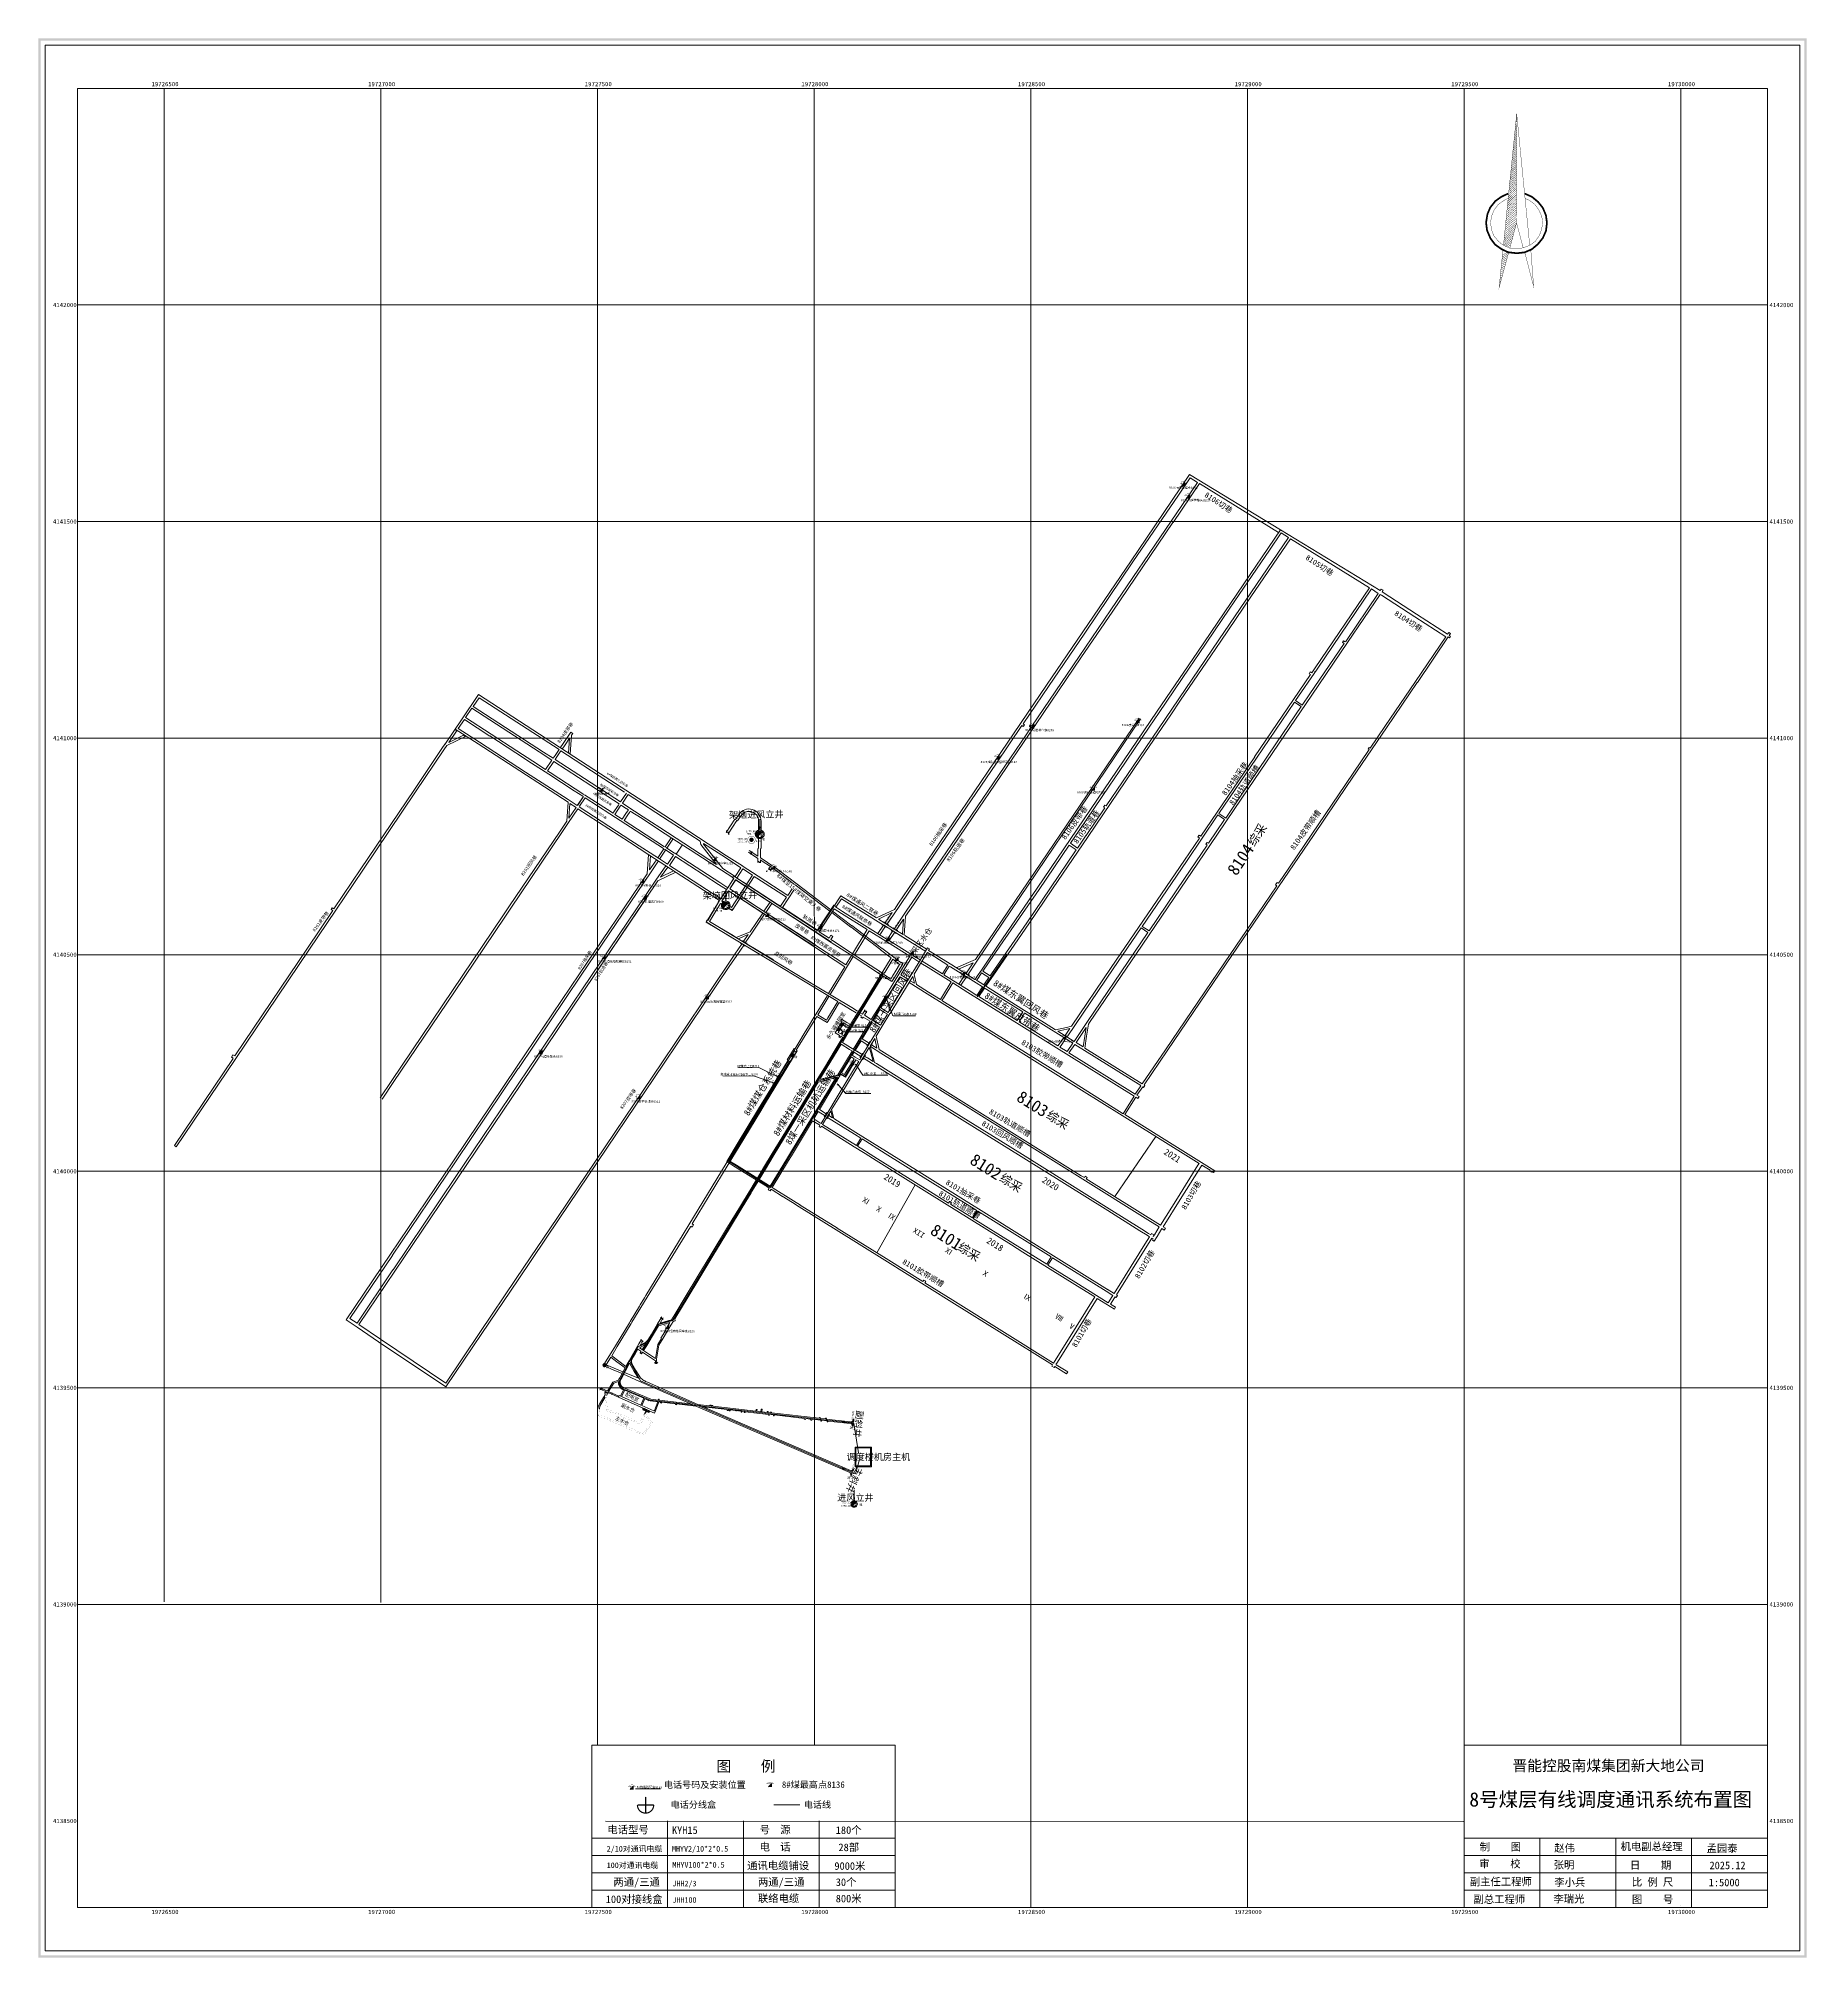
# Model space of a CAD drawing. Header units: inches. Extents: x -1 to 4080, y 0 to 4431.
import ezdxf

# ---------------------------------------------------------------- set-up
doc = ezdxf.new("R2010")
doc.units = ezdxf.units.IN
doc.header["$MEASUREMENT"] = 0
doc.layers.get('0').update_dxf_attribs({"lineweight": 0})
for name, color, linetype, lineweight in [('主要大巷', 7, 'Continuous', 0), ('主要通风设施', 7, 'Continuous', 0), ('井筒XDD0800CCJ', 7, 'Continuous', 0), ('图形修饰XDD0800ATX', 7, 'Continuous', 0), ('岩巷XDD0800CCJ', 7, 'Continuous', 0), ('巷道底板高程点', 7, 'Continuous', 0), ('巷道注记XDD0800CCJ', 7, 'Continuous', 0), ('次要巷道', 7, 'Continuous', 0), ('煤巷', 7, 'Continuous', 0), ('煤巷XDD0800CCJ', 7, 'Continuous', 0), ('电话XDD0800ATX', 7, 'Continuous', 0), ('经纬网XDD0800ATX', 7, 'Continuous', 0), ('通讯系统注记XDD0800ATX', 7, 'Continuous', 0), ('通讯设备XDD0800ATX', 7, 'Continuous', 0)]:
    doc.layers.add(name, color=color, linetype=linetype, lineweight=lineweight)
doc.layers.add('岩巷', color=30, linetype='Continuous', lineweight=0, true_color=0xff7f00)
doc.styles.add('仿宋', font='simfang.ttf')
doc.styles.add('仿宋_GB2312', font='')
doc.styles.add('宋体', font='')
doc.styles.add('黑体', font='simhei.ttf')
doc.styles.get('仿宋_GB2312').set_extended_font_data('仿宋_GB2312')
doc.styles.get('宋体').set_extended_font_data('宋体')

# ---------------------------------------------------------------- blocks, each defined once
blk = doc.blocks.new('临时经纬仪导线点')
at = {"color": 0, "const_width": 0.3}
blk.add_lwpolyline([(1, 0), (1, 0.3), (0.9, 0.5), (0.7, 0.7), (0.5, 0.9), (0.3, 1), (0, 1), (-0.3, 1), (-0.5, 0.9), (-0.7, 0.7), (-0.9, 0.5), (-1, 0.3), (-1, 0), (-1, -0.3), (-0.9, -0.5), (-0.7, -0.7), (-0.5, -0.9), (-0.3, -1), (0, -1), (0.3, -1), (0.5, -0.9), (0.7, -0.7), (0.9, -0.5), (1, -0.3), (1, 0)], dxfattribs=at)
blk = doc.blocks.new('指北针2')
at = {"color": 7}
for points, const_width in [([(0, 0), (-19.4, -192), (-30.4, -303.2)], 0.75), ([(-0.9, -252.6), (0, 0)], 0.75), ([(30, -303.5), (0, 0)], 0.75), ([(-0.5, -41.9), (-5.3, -50.2)], 0.75), ([(-0.5, -36.9), (-4.5, -43.6)], 0.75), ([(-0.5, -31.9), (-4, -37.9)], 0.75), ([(-0.5, -26.9), (-3.6, -32.6)], 0.75), ([(-0.6, -21.9), (-2.9, -26.3)], 0.75), ([(-0.5, -16.8), (-2.2, -20.5)], 0.75), ([(-0.5, -87), (-10.5, -102.7)], 0.75), ([(-0.5, -81.9), (-9.9, -96.8)], 0.75), ([(-0.5, -76.9), (-9.3, -90.7)], 0.75), ([(-0.5, -71.9), (-8.8, -85.3)], 0.75), ([(-0.6, -66.9), (-8.2, -79.6)], 0.75), ([(-0.5, -61.9), (-7.6, -73.6)], 0.75), ([(-0.5, -56.9), (-7, -67.9)], 0.75), ([(-0.5, -51.9), (-6.5, -62.3)], 0.75), ([(-0.5, -46.9), (-5.8, -56.2)], 0.75), ([(-0.4, -131.9), (-15.3, -152.1)], 0.75), ([(-0.4, -126.9), (-14.8, -147.2)], 0.75), ([(-0.7, -121.9), (-14.4, -142.1)], 0.75), ([(-0.5, -116.9), (-13.9, -137.1)], 0.75), ([(-0.5, -112), (-13.5, -131.9)], 0.75), ([(-0.5, -106.9), (-12.9, -125.8)], 0.75), ([(-0.4, -101.9), (-12.3, -120.4)], 0.75), ([(-0.5, -96.9), (-11.6, -114.4)], 0.75), ([(-0.5, -91.9), (-11.1, -108.5)], 0.75), ([(-0.5, -176.9), (-19.8, -197.1)], 0.75), ([(-0.5, -171.9), (-19.4, -192)], 0.75), ([(-0.5, -166.9), (-18.8, -187.2)], 0.75), ([(-0.5, -161.9), (-18.3, -182.1)], 0.75), ([(-0.5, -156.9), (-17.8, -177.1)], 0.75), ([(-0.5, -151.9), (-17.3, -172)], 0.75), ([(-0.5, -146.9), (-16.9, -167.1)], 0.75), ([(-0.5, -141.9), (-16.4, -162.1)], 0.75), ([(-0.6, -136.9), (-16, -157.2)], 0.75), ([(18.4, -184.3), (34.8, -191.5), (49.3, -203.4), (60.2, -217), (67.5, -234.3), (69.8, -252), (67.5, -270.6), (60.2, -287), (48.8, -301.1), (34.8, -312.9), (17.9, -320.1), (-0.2, -322), (-19.8, -319.7), (-35.2, -312.4), (-49.8, -302), (-60.7, -287.4), (-68.4, -269.2), (-70.7, -251.5), (-67.5, -231.5), (-61.1, -216.5), (-49.3, -201.5), (-35.2, -191.5), (-19.8, -184.3)], 4), ([(19.3, -195.6), (30.2, -200.2), (42, -209.3), (50.7, -221.1), (57.9, -237), (59.8, -251.1), (57.9, -264.7), (54.3, -276.1), (51.1, -282.9), (42.9, -294.2), (31.1, -303.3), (13.9, -309.7), (-3, -312), (-15, -310.6), (-32, -302.9), (-42.5, -294.2), (-52.9, -281.5), (-58.4, -266.5), (-60.2, -252), (-58.4, -236.5), (-51.6, -221.5), (-42.5, -209.3), (-30.2, -200.6), (-19.3, -194.7)], 0.75), ([(-0.6, -221.9), (-24.4, -242.2)], 0.75), ([(-0.5, -216.9), (-23.8, -237.3)], 0.75), ([(-0.6, -211.9), (-23.3, -232.2)], 0.75), ([(-0.5, -206.9), (-22.8, -227.2)], 0.75), ([(-0.5, -201.9), (-22.3, -222.1)], 0.75), ([(-0.6, -196.9), (-21.9, -217)], 0.75), ([(-0.5, -192), (-21.3, -212.2)], 0.75), ([(-0.5, -186.9), (-20.8, -207.2)], 0.75), ([(-0.5, -181.9), (-20.4, -202.1)], 0.75), ([(-3.1, -261.8), (-28.3, -282.2)], 0.75), ([(-1.8, -256.8), (-27.9, -277.1)], 0.75), ([(-0.5, -252.2), (-27.3, -272.2)], 0.75), ([(-0.4, -247), (-26.9, -267.2)], 0.75), ([(-0.6, -241.9), (-26.4, -262.1)], 0.75), ([(-0.6, -237), (-26, -257.3)], 0.75), ([(-0.5, -231.9), (-25.4, -252.2)], 0.75), ([(-0.6, -227), (-24.8, -247.2)], 0.75), ([(-0.4, -252), (-15.7, -309.7)], 0.75), ([(15, -309.5), (-0.2, -252.4)], 0.75), ([(-9.8, -287), (-30.5, -303.4)], 0.75), ([(-8.3, -282), (-30.1, -299.5)], 0.75), ([(-5.6, -271.9), (-29.3, -291.2)], 0.75), ([(-7.1, -277), (-29.2, -294.8)], 0.75), ([(-4.5, -267), (-28.9, -287.2)], 0.75), ([(-11.1, -292.1), (-28.1, -304.6)], 0.75), ([(-12.4, -297.1), (-24.7, -305.6)], 0.75), ([(-14.4, -302.9), (-20.8, -307.5)], 0.75), ([(-31.7, -314.1), (-40.6, -401.4), (-18.7, -320.9)], 0.75), ([(-27.2, -352), (-35.8, -355.4)], 0.75), ([(-26, -346.9), (-35.3, -350.8)], 0.75), ([(-24.5, -342.1), (-34.9, -346.9)], 0.75), ([(-23.2, -336.9), (-34.6, -342.9)], 0.75), ([(-21.9, -332), (-34.1, -338.8)], 0.75), ([(-20.6, -327.1), (-33.7, -334.7)], 0.75), ([(-19.1, -322.1), (-33.2, -330.8)], 0.75), ([(-19.6, -318.8), (-32.8, -326.5)], 0.75), ([(19.1, -321.7), (39.1, -399), (32.7, -316.3)], 0.75), ([(-36.6, -386.9), (-39.3, -389.6)], 0.75), ([(-35.3, -381.9), (-38.8, -384.7)], 0.75), ([(-33.9, -377.1), (-38.2, -379.6)], 0.75), ([(-32.7, -372.1), (-37.8, -374.6)], 0.75), ([(-31.2, -366.9), (-37.3, -369.4)], 0.75), ([(-29.8, -361.9), (-36.8, -364.7)], 0.75), ([(-28.8, -357.1), (-36.4, -360)], 0.75)]:
    blk.add_lwpolyline(points, dxfattribs=dict(at, const_width=const_width))
blk = doc.blocks.new('电话分线盒')
at = {"color": 0, "const_width": 0.236}
for points in [[(1.65, -0.35), (1.65, -0.37), (1.64, -0.4), (1.63, -0.42), (1.62, -0.45), (1.62, -0.48), (1.61, -0.51), (1.6, -0.54), (1.59, -0.57), (1.58, -0.59), (1.57, -0.62), (1.56, -0.65), (1.54, -0.67), (1.53, -0.7), (1.52, -0.73), (1.51, -0.75), (1.49, -0.78), (1.48, -0.81), (1.47, -0.83), (1.45, -0.86), (1.44, -0.88), (1.42, -0.91), (1.4, -0.93), (1.39, -0.96), (1.37, -0.98), (1.35, -1), (1.33, -1.03), (1.32, -1.05), (1.3, -1.07), (1.28, -1.1), (1.26, -1.12), (1.24, -1.14), (1.22, -1.16), (1.2, -1.18), (1.18, -1.2), (1.16, -1.22), (1.13, -1.24), (1.11, -1.26), (1.09, -1.28), (1.07, -1.3), (1.04, -1.32), (1.02, -1.34), (1, -1.35), (0.97, -1.37), (0.95, -1.39), (0.92, -1.4), (0.9, -1.42), (0.87, -1.44), (0.85, -1.45), (0.82, -1.47), (0.8, -1.48), (0.77, -1.49), (0.75, -1.51), (0.72, -1.52), (0.69, -1.53), (0.66, -1.54), (0.64, -1.55), (0.61, -1.57), (0.58, -1.58), (0.56, -1.59), (0.53, -1.59), (0.5, -1.6), (0.47, -1.61), (0.44, -1.62), (0.41, -1.63), (0.39, -1.63), (0.36, -1.64), (0.33, -1.65), (0.3, -1.65), (0.27, -1.66), (0.24, -1.66), (0.21, -1.67), (0.18, -1.67), (0.15, -1.67), (0.12, -1.67), (0.09, -1.68), (0.06, -1.68), (0.04, -1.68), (0.01, -1.68), (-0.02, -1.68), (-0.05, -1.68), (-0.08, -1.68), (-0.11, -1.67), (-0.14, -1.67), (-0.17, -1.67), (-0.2, -1.67), (-0.23, -1.66), (-0.26, -1.66), (-0.29, -1.65), (-0.32, -1.65), (-0.34, -1.64), (-0.37, -1.64), (-0.4, -1.63), (-0.43, -1.62), (-0.46, -1.61), (-0.49, -1.61), (-0.52, -1.6), (-0.54, -1.59), (-0.57, -1.58), (-0.6, -1.57), (-0.63, -1.56), (-0.65, -1.55), (-0.68, -1.53), (-0.71, -1.52), (-0.73, -1.51), (-0.76, -1.5), (-0.79, -1.48), (-0.81, -1.47), (-0.84, -1.45), (-0.86, -1.44), (-0.89, -1.42), (-0.91, -1.41), (-0.94, -1.39), (-0.96, -1.38), (-0.99, -1.36), (-1.01, -1.34), (-1.03, -1.32), (-1.06, -1.31), (-1.08, -1.29), (-1.1, -1.27), (-1.12, -1.25), (-1.15, -1.23), (-1.17, -1.21), (-1.19, -1.19), (-1.21, -1.17), (-1.23, -1.15), (-1.25, -1.12), (-1.27, -1.1), (-1.29, -1.08), (-1.31, -1.06), (-1.33, -1.03), (-1.34, -1.01), (-1.36, -0.99), (-1.38, -0.96), (-1.39, -0.94), (-1.41, -0.91), (-1.43, -0.89), (-1.44, -0.86), (-1.46, -0.84), (-1.47, -0.81), (-1.49, -0.79), (-1.5, -0.76), (-1.51, -0.74), (-1.53, -0.71), (-1.54, -0.68), (-1.55, -0.65), (-1.56, -0.63), (-1.57, -0.6), (-1.58, -0.57), (-1.59, -0.54), (-1.6, -0.52), (-1.61, -0.49), (-1.62, -0.46), (-1.63, -0.43), (-1.63, -0.4), (-1.64, -0.38), (-1.65, -0.35), (-1.65, -0.32), (-1.66, -0.29), (-1.66, -0.26), (-1.67, -0.23), (-1.67, -0.2), (-1.68, -0.17), (-1.68, -0.14), (-1.68, -0.11), (-1.68, -0.08), (-1.68, -0.05), (-1.69, -0.03), (-1.69, 0), (-1.69, 0.03), (-1.68, 0.06), (-1.68, 0.09), (-1.68, 0.12), (-1.68, 0.15), (-1.68, 0.18), (-1.67, 0.21), (-1.67, 0.24), (-1.67, 0.27), (-1.66, 0.3), (-1.66, 0.33), (-1.65, 0.35), (-1.64, 0.38)], [(-1.62, 0.36), (1.65, -0.35)], [(-0.34, -1.63), (0.37, 1.64)]]:
    blk.add_lwpolyline(points, dxfattribs=at)
at = {"color": 0}
for points in [[(-1.62, 0.36), (-1.62, 0.36)], [(0.37, 1.64), (0.37, 1.64)], [(-0.34, -1.63), (-0.34, -1.63)], [(1.65, -0.35), (1.65, -0.35)]]:
    blk.add_lwpolyline(points, dxfattribs=at)
blk = doc.blocks.new('矿用电话机')
blk.add_hatch(color=0).paths.add_polyline_path([(4, 4), (-4, -4), (4, -4)], flags=17)
at = {"color": 0, "const_width": 0.5}
for points in [[(-8, 3), (-6.2, 4.8), (-3.9, 6.2), (-1.3, 6.9), (1.3, 6.9), (3.8, 6.2), (6.1, 4.9), (8, 3)], [(-4, 3), (-8, 3)], [(-4, 4), (4, 4), (4, -4), (-4, -4), (-4, 4)], [(4, 3), (8, 3)]]:
    blk.add_lwpolyline(points, dxfattribs=at)
at = {"color": 0}
blk.add_lwpolyline([(4, 4), (-4, -4)], dxfattribs=at)
blk = doc.blocks.new('lr_block_1')
at = {"layer": '岩巷XDD0800CCJ', "color": 30, "true_color": 0xff8000, "const_width": 0.188}
for points in [[(0, 15.3), (0, 15.1)], [(0.1, 13.3), (0.1, 13.5), (0.1, 13.8), (0, 14), (0, 14.3), (0, 14.5), (0, 14.8), (0, 15), (0, 15.1)], [(0.1, 12), (0.1, 11.8), (0.1, 11.5), (0.2, 11.3), (0.2, 11), (0.2, 10.8), (0.2, 10.5), (0.2, 10.3), (0.2, 10.1)], [(0.3, 8.3), (0.3, 8.5), (0.2, 8.8), (0.2, 9), (0.2, 9.3), (0.2, 9.5), (0.2, 9.8), (0.2, 10), (0.2, 10.1)], [(0.3, 7), (0.3, 6.8), (0.3, 6.5), (0.3, 6.3), (0.3, 6), (0.4, 5.8), (0.4, 5.5), (0.4, 5.3), (0.4, 5.1)], [(0.5, 3.3), (0.4, 3.5), (0.4, 3.8), (0.4, 4), (0.4, 4.3), (0.4, 4.5), (0.4, 4.8), (0.4, 5), (0.4, 5.1)], [(0.5, 2), (0.5, 1.8), (0.5, 1.5), (0.5, 1.3), (0.5, 1), (0.5, 0.8), (0.6, 0.5), (0.6, 0.3), (0.6, 0.1)], [(0.6, 0.1), (0.6, 0)]]:
    blk.add_lwpolyline(points, dxfattribs=at)
blk = doc.blocks.new('lr_block_2')
at = {"layer": '岩巷XDD0800CCJ', "color": 30, "true_color": 0xff8000, "const_width": 0.188}
for points in [[(0, 13.3), (0.1, 11.7)], [(0.1, 9.8), (0.1, 10), (0.1, 10.3), (0.1, 10.5), (0.1, 10.8), (0.1, 11), (0.1, 11.3), (0.1, 11.5), (0.1, 11.7)], [(0.2, 8.5), (0.2, 8.3), (0.2, 8), (0.2, 7.8), (0.2, 7.5), (0.2, 7.3), (0.2, 7), (0.2, 6.8), (0.3, 6.7)], [(0.3, 4.8), (0.3, 5), (0.3, 5.3), (0.3, 5.5), (0.3, 5.8), (0.3, 6), (0.3, 6.3), (0.3, 6.5), (0.3, 6.7)], [(0.4, 3.5), (0.4, 3.3), (0.4, 3), (0.4, 2.8), (0.4, 2.5), (0.4, 2.3), (0.4, 2), (0.4, 1.8), (0.4, 1.7)], [(0.4, 1.7), (0.5, 0)]]:
    blk.add_lwpolyline(points, dxfattribs=at)
blk = doc.blocks.new('lr_block_3')
at = {"layer": '岩巷XDD0800CCJ', "color": 30, "true_color": 0xff8000, "const_width": 0.188}
for points in [[(0, 6.1), (0.1, 6.1)], [(1.8, 5.3), (1.6, 5.4), (1.4, 5.5), (1.1, 5.6), (0.9, 5.7), (0.7, 5.8), (0.4, 5.9), (0.2, 6), (0.1, 6.1)], [(3, 4.8), (3.2, 4.7), (3.4, 4.6), (3.6, 4.5), (3.9, 4.4), (4.1, 4.3), (4.3, 4.2), (4.6, 4.1), (4.7, 4.1)], [(6.4, 3.3), (6.2, 3.4), (5.9, 3.5), (5.7, 3.6), (5.5, 3.7), (5.2, 3.8), (5, 3.9), (4.8, 4), (4.7, 4.1)], [(7.5, 2.8), (7.8, 2.7), (8, 2.6), (8.2, 2.5), (8.5, 2.4), (8.7, 2.3), (8.9, 2.2), (9.1, 2.1), (9.3, 2.1)], [(11, 1.3), (10.7, 1.4), (10.5, 1.5), (10.3, 1.6), (10.1, 1.7), (9.8, 1.8), (9.6, 1.9), (9.4, 2), (9.3, 2.1)], [(12.1, 0.8), (12.3, 0.7), (12.6, 0.6), (12.8, 0.5), (13, 0.4), (13.3, 0.3), (13.5, 0.2), (13.7, 0.1), (13.8, 0)], [(13.8, 0), (13.9, 0)]]:
    blk.add_lwpolyline(points, dxfattribs=at)
blk = doc.blocks.new('lr_block_4')
at = {"layer": '岩巷XDD0800CCJ', "color": 30, "true_color": 0xff8000, "const_width": 0.188}
for points in [[(0, 5.2), (1.4, 4.6)], [(3.1, 3.9), (2.9, 4), (2.6, 4.1), (2.4, 4.2), (2.2, 4.3), (2, 4.4), (1.7, 4.5), (1.5, 4.6), (1.4, 4.6)], [(4.2, 3.4), (4.5, 3.3), (4.7, 3.2), (4.9, 3.1), (5.2, 3), (5.4, 2.9), (5.6, 2.8), (5.8, 2.7), (6, 2.6)], [(7.7, 1.9), (7.4, 2), (7.2, 2.1), (7, 2.2), (6.8, 2.3), (6.5, 2.4), (6.3, 2.5), (6.1, 2.6), (6, 2.6)], [(8.8, 1.4), (9.1, 1.3), (9.3, 1.2), (9.5, 1.1), (9.7, 1), (10, 0.9), (10.2, 0.8), (10.4, 0.7), (10.5, 0.6)], [(10.5, 0.6), (11.9, 0)]]:
    blk.add_lwpolyline(points, dxfattribs=at)
blk = doc.blocks.new('lr_block_5')
at = {"layer": '岩巷XDD0800CCJ', "color": 30, "true_color": 0xff8000, "const_width": 0.188}
for points in [[(0.1, 26.4), (0, 27.8)], [(0.2, 24.5), (0.2, 24.8), (0.2, 25), (0.2, 25.3), (0.2, 25.5), (0.2, 25.8), (0.1, 26), (0.1, 26.3), (0.1, 26.4)], [(0.3, 23.3), (0.4, 23), (0.4, 22.8), (0.4, 22.5), (0.4, 22.3), (0.4, 22), (0.5, 21.8), (0.5, 21.5), (0.5, 21.4)], [(0.6, 19.5), (0.6, 19.8), (0.6, 20), (0.6, 20.3), (0.5, 20.5), (0.5, 20.8), (0.5, 21), (0.5, 21.3), (0.5, 21.4)], [(0.7, 18.3), (0.7, 18), (0.8, 17.8), (0.8, 17.5), (0.8, 17.3), (0.8, 17), (0.8, 16.8), (0.8, 16.5), (0.9, 16.4)], [(1, 14.5), (1, 14.8), (1, 15), (0.9, 15.3), (0.9, 15.5), (0.9, 15.8), (0.9, 16), (0.9, 16.3), (0.9, 16.4)], [(1.1, 13.3), (1.1, 13), (1.1, 12.8), (1.1, 12.5), (1.2, 12.3), (1.2, 12), (1.2, 11.8), (1.2, 11.5), (1.2, 11.4)], [(1.4, 9.6), (1.4, 9.8), (1.3, 10.1), (1.3, 10.3), (1.3, 10.6), (1.3, 10.8), (1.3, 11.1), (1.2, 11.3), (1.2, 11.4)], [(1.5, 8.3), (1.5, 8.1), (1.5, 7.8), (1.5, 7.6), (1.5, 7.3), (1.6, 7.1), (1.6, 6.8), (1.6, 6.6), (1.6, 6.4)], [(1.7, 4.6), (1.7, 4.8), (1.7, 5.1), (1.7, 5.3), (1.7, 5.6), (1.7, 5.8), (1.6, 6.1), (1.6, 6.3), (1.6, 6.4)], [(1.8, 3.3), (1.9, 3.1), (1.9, 2.8), (1.9, 2.6), (1.9, 2.3), (1.9, 2.1), (2, 1.8), (2, 1.6), (2, 1.5)], [(2.1, 0), (2, 1.5)]]:
    blk.add_lwpolyline(points, dxfattribs=at)
blk = doc.blocks.new('lr_block_6')
at = {"layer": '岩巷XDD0800CCJ', "color": 30, "true_color": 0xff8000, "const_width": 0.188}
for points in [[(0.1, 21.8), (0, 23.6)], [(0.3, 19.9), (0.3, 20.2), (0.2, 20.4), (0.2, 20.7), (0.2, 20.9), (0.2, 21.2), (0.2, 21.4), (0.1, 21.7), (0.1, 21.8)], [(0.4, 18.7), (0.4, 18.4), (0.4, 18.2), (0.4, 17.9), (0.4, 17.7), (0.5, 17.4), (0.5, 17.2), (0.5, 16.9), (0.5, 16.8)], [(0.7, 14.9), (0.6, 15.2), (0.6, 15.4), (0.6, 15.7), (0.6, 15.9), (0.6, 16.2), (0.5, 16.4), (0.5, 16.7), (0.5, 16.8)], [(0.7, 13.7), (0.8, 13.4), (0.8, 13.2), (0.8, 12.9), (0.8, 12.7), (0.8, 12.4), (0.9, 12.2), (0.9, 11.9), (0.9, 11.8)], [(1, 10), (1, 10.2), (1, 10.4), (1, 10.7), (1, 10.9), (0.9, 11.2), (0.9, 11.4), (0.9, 11.7), (0.9, 11.8)], [(1.1, 8.7), (1.1, 8.5), (1.2, 8.2), (1.2, 8), (1.2, 7.7), (1.2, 7.5), (1.2, 7.2), (1.3, 7), (1.3, 6.8)], [(1.4, 5), (1.4, 5.2), (1.4, 5.5), (1.3, 5.7), (1.3, 6), (1.3, 6.2), (1.3, 6.5), (1.3, 6.7), (1.3, 6.8)], [(1.5, 3.7), (1.5, 3.5), (1.5, 3.2), (1.6, 3), (1.6, 2.7), (1.6, 2.5), (1.6, 2.2), (1.6, 2), (1.6, 1.8)], [(1.8, 0), (1.6, 1.8)]]:
    blk.add_lwpolyline(points, dxfattribs=at)
blk = doc.blocks.new('lr_block_7')
at = {"layer": '岩巷XDD0800CCJ', "color": 30, "true_color": 0xff8000, "const_width": 0.188}
for points in [[(0.2, 5.7), (0, 7.8)], [(0.5, 3.5), (0.2, 5.7)], [(1.5, 1.8), (0.5, 3.5)], [(2.6, 0), (1.5, 1.8)]]:
    blk.add_lwpolyline(points, dxfattribs=at)
blk = doc.blocks.new('lr_block_8')
at = {"layer": '岩巷XDD0800CCJ', "color": 30, "true_color": 0xff8000, "const_width": 0.188}
for points in [[(0, 9.4), (0, 9.3), (0, 9), (0.1, 8.8), (0.1, 8.7)], [(0.2, 6.8), (0.2, 7), (0.2, 7.3), (0.2, 7.5), (0.1, 7.8), (0.1, 8), (0.1, 8.3), (0.1, 8.5), (0.1, 8.7)], [(0.5, 5.6), (0.7, 5.4), (0.8, 5.2), (1, 5), (1.2, 4.8), (1.3, 4.6), (1.5, 4.5), (1.7, 4.3), (1.8, 4.3)], [(3.5, 3.4), (3.2, 3.5), (3, 3.6), (2.8, 3.7), (2.6, 3.8), (2.4, 3.9), (2.2, 4.1), (1.9, 4.2), (1.8, 4.3)], [(4.6, 2.9), (4.9, 2.8), (5.1, 2.7), (5.3, 2.6), (5.6, 2.6), (5.8, 2.5), (6.1, 2.4), (6.3, 2.3), (6.4, 2.3)], [(8.2, 1.8), (8, 1.9), (7.7, 1.9), (7.5, 2), (7.3, 2.1), (7, 2.1), (6.8, 2.2), (6.5, 2.3), (6.4, 2.3)], [(9.4, 1.5), (9.7, 1.5), (9.9, 1.4), (10.2, 1.4), (10.4, 1.3), (10.7, 1.3), (10.9, 1.2), (11.2, 1.2), (11.3, 1.1)], [(13.1, 0.7), (12.9, 0.8), (12.6, 0.8), (12.4, 0.9), (12.1, 0.9), (11.9, 1), (11.6, 1), (11.4, 1.1), (11.3, 1.1)], [(14.3, 0.4), (14.6, 0.4), (14.8, 0.3), (15.1, 0.3), (15.3, 0.2), (15.5, 0.1), (15.8, 0.1), (16, 0), (16.1, 0)]]:
    blk.add_lwpolyline(points, dxfattribs=at)
blk = doc.blocks.new('lr_block_9')
at = {"layer": '岩巷XDD0800CCJ', "color": 30, "true_color": 0xff8000, "const_width": 0.188}
for points in [[(0, 17.4), (1.5, 16.7)], [(3.2, 16), (2.9, 16.1), (2.7, 16.2), (2.5, 16.3), (2.3, 16.4), (2, 16.5), (1.8, 16.6), (1.6, 16.7), (1.5, 16.7)], [(4.3, 15.5), (4.5, 15.4), (4.8, 15.3), (5, 15.2), (5.2, 15.1), (5.5, 15), (5.7, 14.9), (5.9, 14.8), (6, 14.7)], [(7.7, 14), (7.5, 14.1), (7.3, 14.2), (7.1, 14.3), (6.8, 14.4), (6.6, 14.5), (6.4, 14.6), (6.1, 14.7), (6, 14.7)], [(8.9, 13.5), (9.1, 13.4), (9.4, 13.3), (9.6, 13.2), (9.8, 13.1), (10, 13), (10.3, 12.9), (10.5, 12.8), (10.6, 12.7)], [(12.3, 12), (12.1, 12.1), (11.9, 12.2), (11.6, 12.3), (11.4, 12.4), (11.2, 12.5), (11, 12.6), (10.7, 12.7), (10.6, 12.7)], [(13.5, 11.5), (13.7, 11.3), (13.9, 11.2), (14.2, 11.1), (14.4, 11), (14.6, 10.9), (14.8, 10.8), (15.1, 10.7), (15.2, 10.7)], [(16.9, 9.9), (16.7, 10), (16.4, 10.1), (16.2, 10.2), (16, 10.3), (15.8, 10.4), (15.5, 10.5), (15.3, 10.6), (15.2, 10.7)], [(18, 9.4), (18.3, 9.3), (18.5, 9.2), (18.7, 9.1), (19, 9), (19.2, 8.9), (19.4, 8.8), (19.7, 8.7), (19.8, 8.7)], [(21.5, 7.9), (21.3, 8), (21, 8.1), (20.8, 8.2), (20.6, 8.3), (20.3, 8.4), (20.1, 8.5), (19.9, 8.6), (19.8, 8.7)], [(22.6, 7.4), (22.9, 7.3), (23.1, 7.2), (23.3, 7.1), (23.5, 7), (23.8, 6.9), (24, 6.8), (24.2, 6.7), (24.3, 6.7)], [(26.1, 5.9), (25.8, 6), (25.6, 6.1), (25.4, 6.2), (25.1, 6.3), (24.9, 6.4), (24.7, 6.5), (24.5, 6.6), (24.3, 6.7)], [(27.2, 5.4), (27.4, 5.3), (27.7, 5.2), (27.9, 5.1), (28.1, 5), (28.3, 4.9), (28.6, 4.8), (28.8, 4.7), (28.9, 4.7)], [(30.6, 3.9), (30.4, 4), (30.2, 4.1), (30, 4.2), (29.7, 4.3), (29.5, 4.4), (29.3, 4.5), (29, 4.6), (28.9, 4.7)], [(31.8, 3.4), (32, 3.3), (32.2, 3.2), (32.5, 3.1), (32.7, 3), (32.9, 2.9), (33.2, 2.8), (33.4, 2.7), (33.5, 2.7)], [(35.2, 1.9), (35, 2), (34.8, 2.1), (34.5, 2.2), (34.3, 2.3), (34.1, 2.4), (33.8, 2.5), (33.6, 2.6), (33.5, 2.7)], [(36.4, 1.4), (36.6, 1.3), (36.8, 1.2), (37, 1.1), (37.3, 1), (37.5, 0.9), (37.7, 0.8), (38, 0.7), (38.1, 0.6)], [(38.1, 0.6), (39.5, 0)]]:
    blk.add_lwpolyline(points, dxfattribs=at)
blk = doc.blocks.new('lr_block_10')
at = {"layer": '岩巷XDD0800CCJ', "color": 30, "true_color": 0xff8000, "const_width": 0.188}
for points in [[(0, 17.4), (1.5, 16.7)], [(3.2, 16), (2.9, 16.1), (2.7, 16.2), (2.5, 16.3), (2.3, 16.4), (2, 16.5), (1.8, 16.6), (1.6, 16.7), (1.5, 16.7)], [(4.3, 15.5), (4.5, 15.4), (4.8, 15.3), (5, 15.2), (5.2, 15.1), (5.5, 15), (5.7, 14.9), (5.9, 14.8), (6, 14.7)], [(7.7, 14), (7.5, 14.1), (7.3, 14.2), (7.1, 14.3), (6.8, 14.4), (6.6, 14.5), (6.4, 14.6), (6.1, 14.7), (6, 14.7)], [(8.9, 13.5), (9.1, 13.4), (9.4, 13.3), (9.6, 13.2), (9.8, 13.1), (10, 13), (10.3, 12.9), (10.5, 12.8), (10.6, 12.7)], [(12.3, 12), (12.1, 12.1), (11.9, 12.2), (11.6, 12.3), (11.4, 12.4), (11.2, 12.5), (11, 12.6), (10.7, 12.7), (10.6, 12.7)], [(13.5, 11.5), (13.7, 11.3), (13.9, 11.2), (14.2, 11.1), (14.4, 11), (14.6, 10.9), (14.8, 10.8), (15.1, 10.7), (15.2, 10.7)], [(16.9, 9.9), (16.7, 10), (16.4, 10.1), (16.2, 10.2), (16, 10.3), (15.8, 10.4), (15.5, 10.5), (15.3, 10.6), (15.2, 10.7)], [(18, 9.4), (18.3, 9.3), (18.5, 9.2), (18.7, 9.1), (19, 9), (19.2, 8.9), (19.4, 8.8), (19.7, 8.7), (19.8, 8.7)], [(21.5, 7.9), (21.3, 8), (21, 8.1), (20.8, 8.2), (20.6, 8.3), (20.3, 8.4), (20.1, 8.5), (19.9, 8.6), (19.8, 8.7)], [(22.6, 7.4), (22.9, 7.3), (23.1, 7.2), (23.3, 7.1), (23.5, 7), (23.8, 6.9), (24, 6.8), (24.2, 6.7), (24.3, 6.7)], [(26.1, 5.9), (25.8, 6), (25.6, 6.1), (25.4, 6.2), (25.1, 6.3), (24.9, 6.4), (24.7, 6.5), (24.5, 6.6), (24.3, 6.7)], [(27.2, 5.4), (27.4, 5.3), (27.7, 5.2), (27.9, 5.1), (28.1, 5), (28.3, 4.9), (28.6, 4.8), (28.8, 4.7), (28.9, 4.7)], [(30.6, 3.9), (30.4, 4), (30.2, 4.1), (30, 4.2), (29.7, 4.3), (29.5, 4.4), (29.3, 4.5), (29, 4.6), (28.9, 4.7)], [(31.8, 3.4), (32, 3.3), (32.2, 3.2), (32.5, 3.1), (32.7, 3), (32.9, 2.9), (33.2, 2.8), (33.4, 2.7), (33.5, 2.7)], [(35.2, 1.9), (35, 2), (34.8, 2.1), (34.5, 2.2), (34.3, 2.3), (34.1, 2.4), (33.8, 2.5), (33.6, 2.6), (33.5, 2.7)], [(36.4, 1.4), (36.6, 1.3), (36.8, 1.2), (37, 1.1), (37.3, 1), (37.5, 0.9), (37.7, 0.8), (38, 0.7), (38.1, 0.6)], [(38.1, 0.6), (39.5, 0)]]:
    blk.add_lwpolyline(points, dxfattribs=at)
blk = doc.blocks.new('lr_block_11')
at = {"layer": '岩巷XDD0800CCJ', "color": 30, "true_color": 0xff8000, "const_width": 0.188}
for points in [[(0, 5.8), (2.1, 4.9)], [(3.8, 4.2), (3.5, 4.3), (3.3, 4.4), (3.1, 4.5), (2.9, 4.6), (2.6, 4.7), (2.4, 4.8), (2.2, 4.9), (2.1, 4.9)], [(4.9, 3.7), (5.1, 3.6), (5.4, 3.5), (5.6, 3.4), (5.8, 3.3), (6.1, 3.2), (6.3, 3.1), (6.5, 3), (6.6, 2.9)], [(8.4, 2.2), (8.1, 2.3), (7.9, 2.4), (7.7, 2.5), (7.4, 2.6), (7.2, 2.7), (7, 2.8), (6.8, 2.9), (6.6, 2.9)], [(9.5, 1.7), (9.7, 1.6), (10, 1.5), (10.2, 1.4), (10.4, 1.3), (10.6, 1.2), (10.9, 1.1), (11.1, 1), (11.2, 0.9)], [(11.2, 0.9), (13.3, 0)]]:
    blk.add_lwpolyline(points, dxfattribs=at)
blk = doc.blocks.new('lr_block_12')
at = {"layer": '岩巷XDD0800CCJ', "color": 30, "true_color": 0xff8000, "const_width": 0.188}
for points in [[(0, 5.8), (2.1, 4.9)], [(3.8, 4.2), (3.5, 4.3), (3.3, 4.4), (3.1, 4.5), (2.9, 4.6), (2.6, 4.7), (2.4, 4.8), (2.2, 4.9), (2.1, 4.9)], [(4.9, 3.7), (5.1, 3.6), (5.4, 3.5), (5.6, 3.4), (5.8, 3.3), (6.1, 3.2), (6.3, 3.1), (6.5, 3), (6.6, 2.9)], [(8.4, 2.2), (8.1, 2.3), (7.9, 2.4), (7.7, 2.5), (7.4, 2.6), (7.2, 2.7), (7, 2.8), (6.8, 2.9), (6.6, 2.9)], [(9.5, 1.7), (9.7, 1.6), (10, 1.5), (10.2, 1.4), (10.4, 1.3), (10.6, 1.2), (10.9, 1.1), (11.1, 1), (11.2, 0.9)], [(11.2, 0.9), (13.3, 0)]]:
    blk.add_lwpolyline(points, dxfattribs=at)
blk = doc.blocks.new('lr_block_13')
at = {"layer": '岩巷XDD0800CCJ', "color": 30, "true_color": 0xff8000, "const_width": 0.188}
for points in [[(0, 28.2), (0.3, 28.1)], [(2.1, 27.5), (1.8, 27.6), (1.6, 27.6), (1.4, 27.7), (1.1, 27.8), (0.9, 27.9), (0.6, 28), (0.4, 28), (0.3, 28.1)], [(3.2, 27.1), (3.5, 27), (3.7, 26.9), (4, 26.8), (4.2, 26.8), (4.4, 26.7), (4.7, 26.6), (4.9, 26.5), (5, 26.5)], [(5, 26.5), (5.3, 26.4)], [(5.3, 26.4), (7.5, 25.8)], [(9.3, 25.4), (9.1, 25.5), (8.8, 25.5), (8.6, 25.6), (8.4, 25.6), (8.1, 25.7), (7.9, 25.8), (7.6, 25.8), (7.5, 25.8)], [(10.5, 25.1), (10.8, 25), (11, 25), (11.3, 24.9), (11.5, 24.9), (11.8, 24.8), (12, 24.8), (12.2, 24.7), (12.4, 24.7)], [(12.4, 24.7), (14.6, 24.1)], [(14.6, 24.1), (14.7, 24.1)], [(16.4, 23.3), (16.2, 23.4), (15.9, 23.5), (15.7, 23.6), (15.5, 23.7), (15.2, 23.8), (15, 23.9), (14.8, 24), (14.7, 24.1)], [(17.5, 22.8), (17.8, 22.7), (18, 22.6), (18.2, 22.5), (18.4, 22.4), (18.7, 22.3), (18.9, 22.2), (19.1, 22.1), (19.2, 22.1)], [(21, 21.3), (20.7, 21.4), (20.5, 21.5), (20.3, 21.6), (20, 21.7), (19.8, 21.8), (19.6, 21.9), (19.4, 22), (19.2, 22.1)], [(22.1, 20.8), (22.3, 20.7), (22.6, 20.6), (22.8, 20.5), (23, 20.4), (23.3, 20.3), (23.5, 20.2), (23.7, 20.1), (23.8, 20.1)], [(25.5, 19.3), (25.3, 19.4), (25.1, 19.5), (24.9, 19.6), (24.6, 19.7), (24.4, 19.8), (24.2, 19.9), (23.9, 20), (23.8, 20.1)], [(26.7, 18.8), (26.9, 18.7), (27.2, 18.6), (27.4, 18.5), (27.6, 18.4), (27.8, 18.3), (28.1, 18.2), (28.3, 18.1), (28.4, 18.1)], [(30.1, 17.3), (29.9, 17.4), (29.7, 17.5), (29.4, 17.6), (29.2, 17.7), (29, 17.8), (28.8, 17.9), (28.5, 18), (28.4, 18.1)], [(31.3, 16.8), (31.5, 16.7), (31.7, 16.6), (32, 16.5), (32.2, 16.4), (32.4, 16.3), (32.6, 16.2), (32.9, 16.1), (33, 16.1)], [(34.7, 15.3), (34.5, 15.4), (34.3, 15.5), (34, 15.6), (33.8, 15.7), (33.6, 15.8), (33.3, 15.9), (33.1, 16), (33, 16.1)], [(35.9, 14.8), (36.1, 14.7), (36.3, 14.6), (36.5, 14.5), (36.8, 14.4), (37, 14.3), (37.2, 14.2), (37.5, 14.1), (37.6, 14.1)], [(39.3, 13.3), (39.1, 13.4), (38.8, 13.5), (38.6, 13.6), (38.4, 13.7), (38.1, 13.8), (37.9, 13.9), (37.7, 14), (37.6, 14.1)], [(40.4, 12.8), (40.7, 12.7), (40.9, 12.6), (41.1, 12.5), (41.4, 12.4), (41.6, 12.3), (41.8, 12.2), (42, 12.1), (42.2, 12.1)], [(43.9, 11.3), (43.6, 11.4), (43.4, 11.5), (43.2, 11.6), (43, 11.7), (42.7, 11.8), (42.5, 11.9), (42.3, 12), (42.2, 12.1)], [(45, 10.8), (45.2, 10.7), (45.5, 10.6), (45.7, 10.5), (45.9, 10.4), (46.2, 10.3), (46.4, 10.2), (46.6, 10.1), (46.7, 10.1)], [(48.5, 9.3), (48.2, 9.4), (48, 9.5), (47.8, 9.6), (47.5, 9.7), (47.3, 9.8), (47.1, 9.9), (46.8, 10), (46.7, 10.1)], [(49.6, 8.8), (49.8, 8.7), (50.1, 8.6), (50.3, 8.5), (50.5, 8.4), (50.7, 8.3), (51, 8.2), (51.2, 8.1), (51.3, 8.1)], [(53, 7.3), (52.8, 7.4), (52.6, 7.5), (52.3, 7.6), (52.1, 7.7), (51.9, 7.8), (51.7, 7.9), (51.4, 8), (51.3, 8.1)], [(54.2, 6.8), (54.4, 6.7), (54.6, 6.6), (54.9, 6.5), (55.1, 6.4), (55.3, 6.3), (55.6, 6.2), (55.8, 6.1), (55.9, 6.1)], [(57.6, 5.3), (57.4, 5.4), (57.2, 5.5), (56.9, 5.6), (56.7, 5.7), (56.5, 5.8), (56.2, 5.9), (56, 6), (55.9, 6.1)], [(58.8, 4.8), (59, 4.7), (59.2, 4.6), (59.4, 4.5), (59.7, 4.4), (59.9, 4.3), (60.1, 4.2), (60.4, 4.1), (60.5, 4.1)], [(62.2, 3.3), (62, 3.4), (61.7, 3.5), (61.5, 3.6), (61.3, 3.7), (61, 3.8), (60.8, 3.9), (60.6, 4), (60.5, 4.1)], [(63.3, 2.8), (63.6, 2.7), (63.8, 2.6), (64, 2.5), (64.3, 2.4), (64.5, 2.3), (64.7, 2.2), (64.9, 2.1), (65.1, 2)], [(66.8, 1.3), (66.5, 1.4), (66.3, 1.5), (66.1, 1.6), (65.9, 1.7), (65.6, 1.8), (65.4, 1.9), (65.2, 2), (65.1, 2)], [(67.9, 0.8), (68.1, 0.7), (68.4, 0.6), (68.6, 0.5), (68.8, 0.4), (69.1, 0.3), (69.3, 0.2), (69.5, 0.1), (69.6, 0)], [(69.6, 0), (69.7, 0)]]:
    blk.add_lwpolyline(points, dxfattribs=at)
blk = doc.blocks.new('lr_block_14')
at = {"layer": '岩巷XDD0800CCJ', "color": 30, "true_color": 0xff8000, "const_width": 0.188}
for points in [[(1.1, 22.5), (0, 22.9)], [(2.8, 21.7), (2.5, 21.8), (2.3, 21.9), (2.1, 22), (1.9, 22.1), (1.6, 22.2), (1.4, 22.3), (1.2, 22.4), (1.1, 22.5)], [(3.9, 21.2), (4.1, 21.1), (4.4, 21), (4.6, 20.9), (4.8, 20.8), (5.1, 20.7), (5.3, 20.6), (5.5, 20.5), (5.6, 20.5)], [(7.4, 19.7), (7.1, 19.8), (6.9, 19.9), (6.7, 20), (6.4, 20.1), (6.2, 20.2), (6, 20.3), (5.7, 20.4), (5.6, 20.5)], [(8.5, 19.2), (8.7, 19.1), (9, 19), (9.2, 18.9), (9.4, 18.8), (9.6, 18.7), (9.9, 18.6), (10.1, 18.5), (10.2, 18.5)], [(11.9, 17.7), (11.7, 17.8), (11.5, 17.9), (11.2, 18), (11, 18.1), (10.8, 18.2), (10.6, 18.3), (10.3, 18.4), (10.2, 18.5)], [(13.1, 17.2), (13.3, 17.1), (13.5, 17), (13.8, 16.9), (14, 16.8), (14.2, 16.7), (14.5, 16.6), (14.7, 16.5), (14.8, 16.5)], [(16.5, 15.7), (16.3, 15.8), (16.1, 15.9), (15.8, 16), (15.6, 16.1), (15.4, 16.2), (15.1, 16.3), (14.9, 16.4), (14.8, 16.5)], [(17.7, 15.2), (17.9, 15.1), (18.1, 15), (18.3, 14.9), (18.6, 14.8), (18.8, 14.7), (19, 14.6), (19.3, 14.5), (19.4, 14.5)], [(21.1, 13.7), (20.9, 13.8), (20.6, 13.9), (20.4, 14), (20.2, 14.1), (20, 14.2), (19.7, 14.3), (19.5, 14.4), (19.4, 14.5)], [(22.2, 13.2), (22.5, 13.1), (22.7, 13), (22.9, 12.9), (23.2, 12.8), (23.4, 12.7), (23.6, 12.6), (23.8, 12.5), (24, 12.5)], [(25.7, 11.7), (25.4, 11.8), (25.2, 11.9), (25, 12), (24.8, 12.1), (24.5, 12.2), (24.3, 12.3), (24.1, 12.4), (24, 12.5)], [(26.8, 11.2), (27.1, 11.1), (27.3, 11), (27.5, 10.9), (27.7, 10.8), (28, 10.7), (28.2, 10.6), (28.4, 10.5), (28.5, 10.5)], [(30.3, 9.7), (30, 9.8), (29.8, 9.9), (29.6, 10), (29.3, 10.1), (29.1, 10.2), (28.9, 10.3), (28.7, 10.4), (28.5, 10.5)], [(31.4, 9.2), (31.6, 9.1), (31.9, 9), (32.1, 8.9), (32.3, 8.8), (32.5, 8.7), (32.8, 8.6), (33, 8.5), (33.1, 8.5)], [(34.8, 7.7), (34.6, 7.8), (34.4, 7.9), (34.2, 8), (33.9, 8.1), (33.7, 8.2), (33.5, 8.3), (33.2, 8.4), (33.1, 8.5)], [(36, 7.2), (36.2, 7.1), (36.4, 7), (36.7, 6.9), (36.9, 6.8), (37.1, 6.7), (37.4, 6.6), (37.6, 6.5), (37.7, 6.5)], [(39.4, 5.7), (39.2, 5.8), (39, 5.9), (38.7, 6), (38.5, 6.1), (38.3, 6.2), (38, 6.3), (37.8, 6.4), (37.7, 6.5)], [(40.6, 5.2), (40.8, 5.1), (41, 5), (41.3, 4.9), (41.5, 4.8), (41.7, 4.7), (41.9, 4.6), (42.2, 4.5), (42.3, 4.5)], [(44, 3.7), (43.8, 3.8), (43.5, 3.9), (43.3, 4), (43.1, 4.1), (42.9, 4.2), (42.6, 4.3), (42.4, 4.4), (42.3, 4.5)], [(45.1, 3.2), (45.4, 3.1), (45.6, 3), (45.8, 2.9), (46.1, 2.8), (46.3, 2.7), (46.5, 2.6), (46.8, 2.5), (46.9, 2.5)], [(48.6, 1.7), (48.4, 1.8), (48.1, 1.9), (47.9, 2), (47.7, 2.1), (47.4, 2.2), (47.2, 2.3), (47, 2.4), (46.9, 2.5)], [(49.7, 1.2), (50, 1.1), (50.2, 1), (50.4, 0.9), (50.6, 0.8), (50.9, 0.7), (51.1, 0.6), (51.3, 0.5), (51.4, 0.5)], [(52.5, 0), (51.4, 0.5)]]:
    blk.add_lwpolyline(points, dxfattribs=at)
blk = doc.blocks.new('lr_block_15')
at = {"layer": '岩巷XDD0800CCJ', "color": 30, "true_color": 0xff8000, "const_width": 0.188}
for points in [[(1.8, 0), (1.6, 0), (1.3, 0), (1.1, 0), (0.8, 0.1), (0.6, 0.1), (0.3, 0.2), (0.1, 0.3), (0, 0.4)], [(3.1, 0.2), (3.3, 0.3), (3.5, 0.4), (3.7, 0.5), (4, 0.6), (4.2, 0.8), (4.4, 0.9), (4.6, 1.1), (4.6, 1.2)], [(5.6, 2.5), (5.6, 2.5), (5.5, 2.3), (5.3, 2.1), (5.2, 1.8), (5.1, 1.6), (4.9, 1.5), (4.7, 1.3), (4.6, 1.2)]]:
    blk.add_lwpolyline(points, dxfattribs=at)
blk = doc.blocks.new('lr_block_16')
at = {"layer": '岩巷XDD0800CCJ', "color": 30, "true_color": 0xff8000, "const_width": 0.188}
for points in [[(0.9, 0.4), (0, 0)], [(1.9, 0.8), (0.9, 0.4)]]:
    blk.add_lwpolyline(points, dxfattribs=at)
blk = doc.blocks.new('lr_block_17')
at = {"layer": '岩巷XDD0800CCJ', "color": 30, "true_color": 0xff8000, "const_width": 0.188}
for points in [[(0.7, 1), (0, 2)], [(1.5, 0), (0.7, 1)]]:
    blk.add_lwpolyline(points, dxfattribs=at)
blk = doc.blocks.new('lr_block_18')
at = {"layer": '岩巷XDD0800CCJ', "color": 30, "true_color": 0xff8000, "const_width": 0.188}
for points in [[(1.1, 1.4), (0, 2.9)], [(2.1, 0), (1.1, 1.4)]]:
    blk.add_lwpolyline(points, dxfattribs=at)
blk = doc.blocks.new('lr_block_19')
at = {"layer": '岩巷XDD0800CCJ', "color": 30, "true_color": 0xff8000, "const_width": 0.188}
for points in [[(0.9, 9.3), (0, 10.6)], [(2, 7.8), (1.8, 8), (1.7, 8.2), (1.5, 8.4), (1.4, 8.6), (1.3, 8.8), (1.1, 9), (1, 9.2), (0.9, 9.3)], [(2.7, 6.8), (2.9, 6.6), (3, 6.4), (3.2, 6.2), (3.3, 6), (3.5, 5.8), (3.6, 5.6), (3.7, 5.4), (3.8, 5.3)], [(4.9, 3.8), (4.8, 4), (4.6, 4.2), (4.5, 4.4), (4.3, 4.6), (4.2, 4.8), (4, 5), (3.9, 5.2), (3.8, 5.3)], [(5.7, 2.7), (5.8, 2.5), (5.9, 2.3), (6.1, 2.1), (6.2, 1.9), (6.4, 1.7), (6.5, 1.5), (6.7, 1.3), (6.8, 1.2)], [(7.6, 0), (6.8, 1.2)]]:
    blk.add_lwpolyline(points, dxfattribs=at)
blk = doc.blocks.new('lr_block_20')
at = {"layer": '岩巷XDD0800CCJ', "color": 30, "true_color": 0xff8000, "const_width": 0.188}
for points in [[(0.4, 8.6), (0, 9.1)], [(1.5, 7.1), (1.3, 7.3), (1.2, 7.5), (1, 7.7), (0.9, 7.9), (0.7, 8.1), (0.6, 8.3), (0.4, 8.5), (0.4, 8.6)], [(2.2, 6.1), (2.4, 5.9), (2.5, 5.7), (2.6, 5.5), (2.8, 5.3), (2.9, 5.1), (3.1, 4.9), (3.2, 4.7), (3.3, 4.6)], [(4.4, 3.1), (4.3, 3.3), (4.1, 3.5), (4, 3.7), (3.8, 3.9), (3.7, 4.1), (3.5, 4.3), (3.4, 4.5), (3.3, 4.6)], [(5.1, 2), (5.3, 1.8), (5.4, 1.6), (5.6, 1.4), (5.7, 1.2), (5.9, 1), (6, 0.8), (6.2, 0.6), (6.2, 0.5)], [(6.6, 0), (6.2, 0.5)]]:
    blk.add_lwpolyline(points, dxfattribs=at)
blk = doc.blocks.new('lr_block_21')
at = {"layer": '岩巷XDD0800CCJ', "color": 30, "true_color": 0xff8000, "const_width": 0.188}
for points in [[(0, 0), (0.1, 0.3)], [(0.9, 2), (0.8, 1.8), (0.7, 1.5), (0.6, 1.3), (0.5, 1.1), (0.4, 0.8), (0.3, 0.6), (0.2, 0.4), (0.1, 0.3)], [(1.4, 3.1), (1.5, 3.3), (1.6, 3.6), (1.7, 3.8), (1.8, 4), (1.9, 4.3), (2, 4.5), (2.1, 4.7), (2.2, 4.8)], [(2.9, 6.5), (2.8, 6.3), (2.7, 6.1), (2.6, 5.9), (2.5, 5.6), (2.4, 5.4), (2.3, 5.2), (2.2, 4.9), (2.2, 4.8)], [(3.4, 7.7), (3.5, 7.9), (3.7, 8.1), (3.8, 8.4), (3.9, 8.6), (4, 8.8), (4.1, 9.1), (4.2, 9.3), (4.2, 9.4)], [(5, 11.1), (4.9, 10.9), (4.8, 10.6), (4.7, 10.4), (4.6, 10.2), (4.5, 10), (4.4, 9.7), (4.3, 9.5), (4.2, 9.4)], [(5.5, 12.2), (5.6, 12.5), (5.7, 12.7), (5.8, 12.9), (5.9, 13.2), (6, 13.4), (6.1, 13.6), (6.2, 13.8), (6.3, 14)], [(7, 15.7), (6.9, 15.4), (6.8, 15.2), (6.7, 15), (6.6, 14.8), (6.5, 14.5), (6.4, 14.3), (6.3, 14.1), (6.3, 14)], [(7.5, 16.8), (7.6, 17), (7.7, 17.3), (7.8, 17.5), (8, 17.7), (8.1, 17.9), (8.2, 18.2), (8.3, 18.4), (8.3, 18.5)], [(9.1, 20.2), (9, 20), (8.9, 19.8), (8.8, 19.5), (8.7, 19.3), (8.6, 19.1), (8.5, 18.9), (8.4, 18.6), (8.3, 18.5)], [(9.6, 21.4), (9.7, 21.6), (9.8, 21.8), (9.9, 22.1), (10, 22.3), (10.1, 22.5), (10.2, 22.7), (10.3, 23), (10.4, 23.1)], [(10.4, 23.1), (10.5, 23.3)]]:
    blk.add_lwpolyline(points, dxfattribs=at)
blk = doc.blocks.new('lr_block_22')
at = {"layer": '岩巷XDD0800CCJ', "color": 30, "true_color": 0xff8000, "const_width": 0.188}
for points in [[(1.8, 0.1), (1.5, 0.2), (1.3, 0.2), (1.1, 0.3), (0.8, 0.3), (0.6, 0.4), (0.3, 0.5), (0.1, 0.6), (0, 0.6)], [(3, 0), (3.3, 0), (3.5, 0), (3.8, 0), (4, 0.1), (4.3, 0.1), (4.5, 0.1), (4.8, 0.2), (4.9, 0.2)], [(6.6, 0.9), (6.4, 0.7), (6.2, 0.6), (6, 0.5), (5.7, 0.5), (5.5, 0.4), (5.3, 0.3), (5, 0.2), (4.9, 0.2)], [(7.7, 1.5), (7.9, 1.7), (8.1, 1.8), (8.3, 2), (8.5, 2.2), (8.7, 2.3), (8.8, 2.5), (9, 2.7), (9.1, 2.8)], [(10.1, 4.4), (10, 4.2), (9.8, 3.9), (9.7, 3.7), (9.6, 3.5), (9.4, 3.3), (9.3, 3.1), (9.1, 2.9), (9.1, 2.8)]]:
    blk.add_lwpolyline(points, dxfattribs=at)
blk = doc.blocks.new('lr_block_23')
at = {"layer": '岩巷XDD0800CCJ', "color": 30, "true_color": 0xff8000, "const_width": 0.188}
for points in [[(0.2, 0.5), (0, 0)], [(1, 2.2), (0.9, 2), (0.8, 1.8), (0.7, 1.5), (0.6, 1.3), (0.5, 1.1), (0.4, 0.9), (0.3, 0.6), (0.2, 0.5)], [(1.5, 3.4), (1.6, 3.6), (1.7, 3.8), (1.8, 4.1), (1.9, 4.3), (2, 4.5), (2.1, 4.7), (2.2, 5), (2.2, 5.1)], [(3, 6.8), (2.9, 6.6), (2.8, 6.4), (2.7, 6.1), (2.6, 5.9), (2.5, 5.7), (2.4, 5.4), (2.3, 5.2), (2.2, 5.1)], [(3.5, 8), (3.6, 8.2), (3.7, 8.4), (3.8, 8.6), (3.9, 8.9), (4, 9.1), (4.1, 9.3), (4.2, 9.6), (4.2, 9.7)], [(5, 11.4), (4.9, 11.2), (4.8, 10.9), (4.7, 10.7), (4.6, 10.5), (4.5, 10.2), (4.4, 10), (4.3, 9.8), (4.2, 9.7)], [(5.5, 12.5), (5.6, 12.8), (5.7, 13), (5.8, 13.2), (5.9, 13.5), (6, 13.7), (6.1, 13.9), (6.2, 14.1), (6.2, 14.3)], [(6.5, 14.8), (6.2, 14.3)]]:
    blk.add_lwpolyline(points, dxfattribs=at)
blk = doc.blocks.new('lr_block_24')
at = {"layer": '岩巷XDD0800CCJ', "color": 30, "true_color": 0xff8000, "const_width": 0.188}
for points in [[(0.5, 8.3), (0, 8.9)], [(1.7, 6.8), (1.5, 7), (1.4, 7.2), (1.2, 7.4), (1.1, 7.6), (0.9, 7.8), (0.7, 8), (0.6, 8.2), (0.5, 8.3)], [(2.5, 5.9), (2.6, 5.7), (2.8, 5.5), (3, 5.3), (3.1, 5.1), (3.3, 4.9), (3.4, 4.7), (3.6, 4.5), (3.7, 4.4)], [(4.9, 3), (4.7, 3.2), (4.6, 3.4), (4.4, 3.6), (4.2, 3.8), (4.1, 4), (3.9, 4.2), (3.8, 4.3), (3.7, 4.4)], [(5.7, 2), (5.8, 1.8), (6, 1.7), (6.2, 1.5), (6.3, 1.3), (6.5, 1.1), (6.6, 0.9), (6.8, 0.7), (6.9, 0.6)], [(7.4, 0), (6.9, 0.6)]]:
    blk.add_lwpolyline(points, dxfattribs=at)
blk = doc.blocks.new('lr_block_25')
at = {"layer": '岩巷XDD0800CCJ', "color": 30, "true_color": 0xff8000, "const_width": 0.188}
for points in [[(1.2, 5.3), (0, 6.8)], [(2.4, 3.9), (2.3, 4.1), (2.1, 4.3), (2, 4.5), (1.8, 4.7), (1.6, 4.9), (1.5, 5), (1.3, 5.2), (1.2, 5.3)], [(3.2, 2.9), (3.4, 2.7), (3.6, 2.5), (3.7, 2.4), (3.9, 2.2), (4, 2), (4.2, 1.8), (4.4, 1.6), (4.4, 1.5)], [(5.7, 0), (4.4, 1.5)]]:
    blk.add_lwpolyline(points, dxfattribs=at)
blk = doc.blocks.new('lr_block_26')
at = {"layer": '岩巷XDD0800CCJ', "color": 30, "true_color": 0xff8000, "const_width": 0.188}
for points in [[(0, 0), (1.2, 1.7)], [(2.2, 3.2), (2.1, 3), (2, 2.8), (1.8, 2.6), (1.7, 2.4), (1.5, 2.2), (1.4, 2), (1.2, 1.8), (1.2, 1.7)], [(3, 4.2), (3.1, 4.4), (3.2, 4.6), (3.4, 4.8), (3.5, 5), (3.7, 5.2), (3.8, 5.4), (4, 5.6), (4, 5.8)], [(5.1, 7.3), (5, 7.1), (4.8, 6.9), (4.7, 6.7), (4.5, 6.5), (4.4, 6.3), (4.3, 6.1), (4.1, 5.9), (4, 5.8)], [(5.8, 8.3), (6, 8.5), (6.1, 8.7), (6.3, 8.9), (6.4, 9.1), (6.5, 9.3), (6.7, 9.5), (6.8, 9.7), (6.9, 9.8)], [(8, 11.4), (7.8, 11.2), (7.7, 11), (7.6, 10.8), (7.4, 10.6), (7.3, 10.4), (7.1, 10.2), (7, 9.9), (6.9, 9.8)], [(8.7, 12.4), (8.8, 12.6), (9, 12.8), (9.1, 13), (9.3, 13.2), (9.4, 13.4), (9.6, 13.6), (9.7, 13.8), (9.8, 13.9)], [(10.9, 15.5), (10.7, 15.3), (10.6, 15.1), (10.4, 14.9), (10.3, 14.7), (10.1, 14.4), (10, 14.2), (9.9, 14), (9.8, 13.9)], [(11.6, 16.5), (11.7, 16.7), (11.9, 16.9), (12, 17.1), (12.1, 17.3), (12.3, 17.5), (12.4, 17.7), (12.6, 17.9), (12.7, 18)], [(13.7, 19.6), (13.6, 19.4), (13.4, 19.2), (13.3, 19), (13.2, 18.7), (13, 18.5), (12.9, 18.3), (12.7, 18.1), (12.7, 18)], [(14.4, 20.6), (14.6, 20.8), (14.7, 21), (14.9, 21.2), (15, 21.4), (15.2, 21.6), (15.3, 21.8), (15.5, 22), (15.5, 22.1)], [(15.5, 22.1), (16.7, 23.8)]]:
    blk.add_lwpolyline(points, dxfattribs=at)
blk = doc.blocks.new('lr_block_27')
at = {"layer": '岩巷XDD0800CCJ', "color": 30, "true_color": 0xff8000, "const_width": 0.188}
for points in [[(0, 0), (0.8, 1.1)], [(1.8, 2.6), (1.7, 2.4), (1.5, 2.2), (1.4, 2), (1.3, 1.8), (1.1, 1.6), (1, 1.4), (0.8, 1.2), (0.8, 1.1)], [(2.5, 3.6), (2.7, 3.8), (2.8, 4), (3, 4.2), (3.1, 4.5), (3.3, 4.7), (3.4, 4.9), (3.6, 5.1), (3.6, 5.2)], [(4.7, 6.7), (4.6, 6.5), (4.4, 6.3), (4.3, 6.1), (4.1, 5.9), (4, 5.7), (3.8, 5.5), (3.7, 5.3), (3.6, 5.2)], [(5.4, 7.7), (5.6, 7.9), (5.7, 8.1), (5.9, 8.3), (6, 8.5), (6.1, 8.7), (6.3, 9), (6.4, 9.2), (6.5, 9.3)], [(7.6, 10.8), (7.4, 10.6), (7.3, 10.4), (7.1, 10.2), (7, 10), (6.9, 9.8), (6.7, 9.6), (6.6, 9.4), (6.5, 9.3)], [(8.3, 11.8), (8.4, 12), (8.6, 12.2), (8.7, 12.4), (8.9, 12.6), (9, 12.8), (9.2, 13), (9.3, 13.3), (9.4, 13.4)], [(10.4, 14.9), (10.3, 14.7), (10.2, 14.5), (10, 14.3), (9.9, 14.1), (9.7, 13.9), (9.6, 13.7), (9.4, 13.5), (9.4, 13.4)], [(11.2, 15.9), (11.3, 16.1), (11.5, 16.3), (11.6, 16.5), (11.7, 16.7), (11.9, 16.9), (12, 17.1), (12.2, 17.3), (12.2, 17.4)], [(13.3, 19), (13.2, 18.8), (13, 18.6), (12.9, 18.4), (12.7, 18.2), (12.6, 18), (12.5, 17.8), (12.3, 17.5), (12.2, 17.4)], [(14, 20), (14.2, 20.2), (14.3, 20.4), (14.5, 20.6), (14.6, 20.8), (14.8, 21), (14.9, 21.2), (15, 21.4), (15.1, 21.5)], [(15.1, 21.5), (15.9, 22.6)]]:
    blk.add_lwpolyline(points, dxfattribs=at)
blk = doc.blocks.new('lr_block_28')
at = {"layer": '岩巷XDD0800CCJ', "color": 30, "true_color": 0xff8000, "const_width": 0.188}
for points in [[(1.9, 0.1), (1.6, 0.1), (1.4, 0.1), (1.1, 0), (0.9, 0), (0.6, 0), (0.4, 0), (0.1, 0), (0, 0)], [(3, 0.6), (3.2, 0.7), (3.4, 0.9), (3.6, 1), (3.8, 1.2), (4, 1.4), (4.1, 1.4), (4.1, 1.4), (4.1, 1.4)]]:
    blk.add_lwpolyline(points, dxfattribs=at)
blk = doc.blocks.new('lr_block_29')
at = {"layer": '岩巷XDD0800CCJ', "color": 30, "true_color": 0xff8000, "const_width": 0.188}
for points in [[(1.9, 0), (1.6, 0), (1.4, 0), (1.1, 0), (0.9, 0.1), (0.6, 0.1), (0.4, 0.1), (0.1, 0.2), (0, 0.2)], [(3.1, 0.1), (3.4, 0.1), (3.6, 0.2), (3.8, 0.2), (4.1, 0.3), (4.3, 0.3), (4.6, 0.4), (4.8, 0.5), (4.9, 0.5)], [(6.6, 1.4), (6.4, 1.2), (6.2, 1.1), (5.9, 1), (5.7, 0.9), (5.5, 0.8), (5.3, 0.7), (5, 0.6), (4.9, 0.5)], [(7.6, 2.1), (7.8, 2.3), (8, 2.5), (8.1, 2.6), (8.3, 2.8), (8.5, 3), (8.6, 3.2), (8.8, 3.4), (8.9, 3.5)], [(9.1, 3.8), (9.1, 3.8), (8.9, 3.6), (8.9, 3.5)]]:
    blk.add_lwpolyline(points, dxfattribs=at)
blk = doc.blocks.new('lr_block_30')
at = {"layer": '岩巷XDD0800CCJ', "color": 30, "true_color": 0xff8000, "const_width": 0.188}
for points in [[(0, 14.5), (0.5, 14.3)], [(2.2, 13.5), (1.9, 13.6), (1.7, 13.7), (1.5, 13.8), (1.3, 13.9), (1, 14), (0.8, 14.1), (0.6, 14.2), (0.5, 14.3)], [(3.3, 13), (3.5, 12.9), (3.8, 12.8), (4, 12.7), (4.2, 12.6), (4.5, 12.5), (4.7, 12.4), (4.9, 12.3), (5, 12.3)], [(6.8, 11.5), (6.5, 11.6), (6.3, 11.7), (6.1, 11.8), (5.8, 11.9), (5.6, 12), (5.4, 12.1), (5.1, 12.2), (5, 12.3)], [(7.9, 11), (8.1, 10.9), (8.4, 10.8), (8.6, 10.7), (8.8, 10.6), (9, 10.5), (9.3, 10.4), (9.5, 10.3), (9.6, 10.3)], [(11.3, 9.5), (11.1, 9.6), (10.9, 9.7), (10.6, 9.8), (10.4, 9.9), (10.2, 10), (10, 10.1), (9.7, 10.2), (9.6, 10.3)], [(12.5, 9), (12.7, 8.9), (12.9, 8.8), (13.2, 8.7), (13.4, 8.6), (13.6, 8.5), (13.8, 8.4), (14.1, 8.3), (14.2, 8.2)], [(15.9, 7.5), (15.7, 7.6), (15.4, 7.7), (15.2, 7.8), (15, 7.9), (14.8, 8), (14.5, 8.1), (14.3, 8.2), (14.2, 8.2)], [(17.1, 7), (17.3, 6.9), (17.5, 6.8), (17.7, 6.7), (18, 6.6), (18.2, 6.5), (18.4, 6.4), (18.7, 6.3), (18.8, 6.2)], [(20.5, 5.5), (20.3, 5.6), (20, 5.7), (19.8, 5.8), (19.6, 5.9), (19.3, 6), (19.1, 6.1), (18.9, 6.2), (18.8, 6.2)], [(21.6, 5), (21.9, 4.9), (22.1, 4.8), (22.3, 4.7), (22.5, 4.6), (22.8, 4.5), (23, 4.4), (23.2, 4.3), (23.3, 4.2)], [(25.1, 3.5), (24.8, 3.6), (24.6, 3.7), (24.4, 3.8), (24.1, 3.9), (23.9, 4), (23.7, 4.1), (23.5, 4.2), (23.3, 4.2)], [(26.2, 3), (26.4, 2.9), (26.7, 2.8), (26.9, 2.7), (27.1, 2.6), (27.4, 2.5), (27.6, 2.4), (27.8, 2.3), (27.9, 2.2)], [(29.6, 1.5), (29.4, 1.6), (29.2, 1.7), (29, 1.8), (28.7, 1.9), (28.5, 2), (28.3, 2.1), (28, 2.2), (27.9, 2.2)], [(30.8, 1), (31, 0.9), (31.2, 0.8), (31.5, 0.7), (31.7, 0.6), (31.9, 0.5), (32.2, 0.4), (32.4, 0.3), (32.5, 0.2)], [(32.5, 0.2), (33, 0)]]:
    blk.add_lwpolyline(points, dxfattribs=at)
blk = doc.blocks.new('lr_block_31')
at = {"layer": '岩巷XDD0800CCJ', "color": 30, "true_color": 0xff8000, "const_width": 0.188}
for points in [[(0, 14.5), (0.5, 14.3)], [(2.2, 13.5), (1.9, 13.6), (1.7, 13.7), (1.5, 13.8), (1.3, 13.9), (1, 14), (0.8, 14.1), (0.6, 14.2), (0.5, 14.3)], [(3.3, 13), (3.5, 12.9), (3.8, 12.8), (4, 12.7), (4.2, 12.6), (4.5, 12.5), (4.7, 12.4), (4.9, 12.3), (5, 12.3)], [(6.8, 11.5), (6.5, 11.6), (6.3, 11.7), (6.1, 11.8), (5.8, 11.9), (5.6, 12), (5.4, 12.1), (5.1, 12.2), (5, 12.3)], [(7.9, 11), (8.1, 10.9), (8.4, 10.8), (8.6, 10.7), (8.8, 10.6), (9, 10.5), (9.3, 10.4), (9.5, 10.3), (9.6, 10.3)], [(11.3, 9.5), (11.1, 9.6), (10.9, 9.7), (10.6, 9.8), (10.4, 9.9), (10.2, 10), (10, 10.1), (9.7, 10.2), (9.6, 10.3)], [(12.5, 9), (12.7, 8.9), (12.9, 8.8), (13.2, 8.7), (13.4, 8.6), (13.6, 8.5), (13.8, 8.4), (14.1, 8.3), (14.2, 8.2)], [(15.9, 7.5), (15.7, 7.6), (15.4, 7.7), (15.2, 7.8), (15, 7.9), (14.8, 8), (14.5, 8.1), (14.3, 8.2), (14.2, 8.2)], [(17.1, 7), (17.3, 6.9), (17.5, 6.8), (17.7, 6.7), (18, 6.6), (18.2, 6.5), (18.4, 6.4), (18.7, 6.3), (18.8, 6.2)], [(20.5, 5.5), (20.3, 5.6), (20, 5.7), (19.8, 5.8), (19.6, 5.9), (19.3, 6), (19.1, 6.1), (18.9, 6.2), (18.8, 6.2)], [(21.6, 5), (21.9, 4.9), (22.1, 4.8), (22.3, 4.7), (22.5, 4.6), (22.8, 4.5), (23, 4.4), (23.2, 4.3), (23.3, 4.2)], [(25.1, 3.5), (24.8, 3.6), (24.6, 3.7), (24.4, 3.8), (24.1, 3.9), (23.9, 4), (23.7, 4.1), (23.5, 4.2), (23.3, 4.2)], [(26.2, 3), (26.4, 2.9), (26.7, 2.8), (26.9, 2.7), (27.1, 2.6), (27.4, 2.5), (27.6, 2.4), (27.8, 2.3), (27.9, 2.2)], [(29.6, 1.5), (29.4, 1.6), (29.2, 1.7), (29, 1.8), (28.7, 1.9), (28.5, 2), (28.3, 2.1), (28, 2.2), (27.9, 2.2)], [(30.8, 1), (31, 0.9), (31.2, 0.8), (31.5, 0.7), (31.7, 0.6), (31.9, 0.5), (32.2, 0.4), (32.4, 0.3), (32.5, 0.2)], [(32.5, 0.2), (33, 0)]]:
    blk.add_lwpolyline(points, dxfattribs=at)
blk = doc.blocks.new('见煤钻孔')
blk.add_hatch(color=0).paths.add_polyline_path([(5, 0), (4.83, 1.295), (4.33, 2.5), (3.535, 3.535), (2.5, 4.33), (1.295, 4.83), (0, 5), (-1.295, 4.83), (-2.5, 4.33), (-3.535, 3.535), (-4.33, 2.5), (-4.83, 1.295), (-5, 0), (-4.83, -1.295), (-4.33, -2.5), (-3.535, -3.535), (-2.5, -4.33), (-1.295, -4.83), (0, -5), (1.295, -4.83), (2.5, -4.33), (3.535, -3.535), (4.33, -2.5), (4.83, -1.295)], flags=17)
at = {"color": 0, "const_width": 0.75}
blk.add_lwpolyline([(8.75, 0), (8.45, 2.265), (7.58, 4.375), (6.185, 6.185), (4.375, 7.58), (2.265, 8.45), (0, 8.75), (-2.265, 8.45), (-4.375, 7.58), (-6.185, 6.185), (-7.58, 4.375), (-8.45, 2.265), (-8.75, 0), (-8.45, -2.265), (-7.58, -4.375), (-6.185, -6.185), (-4.375, -7.58), (-2.265, -8.45), (0, -8.75), (2.265, -8.45), (4.375, -7.58), (6.185, -6.185), (7.58, -4.375), (8.45, -2.265), (8.75, 0)], dxfattribs=at)
blk = doc.blocks.new('防突风门')
for points in [[(-3.6, 2), (-4.3, 0.9), (-4.6, 1.1), (-3.8, 2.1)], [(3.1, -3), (-3.8, 1.9), (-3.6, 2.2), (3.2, -2.7)], [(-2, -2.8), (-1.3, -3.2), (-1.3, -3.2), (-0.5, -3.4), (-0.6, -3.4), (0.2, -3.3), (0.2, -3.3), (1, -3.1), (0.9, -3.1), (1.6, -2.7), (1.6, -2.7), (2.1, -2.2), (-2.8, 1.2), (-3.1, 0.6), (-3.1, 0.7), (-3.3, -0.1), (-3.3, -0.1), (-3.2, -0.9), (-3.2, -0.9), (-3, -1.7), (-3, -1.6), (-2.6, -2.3), (-2.6, -2.3), (-2, -2.8), (-2.2, -3.1), (-2.8, -2.5), (-2.8, -2.5), (-3.3, -1.8), (-3.3, -1.7), (-3.5, -1), (-3.5, -0.9), (-3.6, -0.1), (-3.6, -0.1), (-3.4, 0.7), (-3.4, 0.8), (-2.9, 1.7), (2.5, -2.2), (1.8, -2.9), (1.8, -3), (1.1, -3.4), (1.1, -3.4), (0.3, -3.6), (0.3, -3.7), (-0.6, -3.7), (-0.6, -3.7), (-1.4, -3.5), (-1.5, -3.5), (-2.2, -3.1)], [(-2.2, 3.8), (-3, 2.8), (-3.2, 3), (-2.5, 4)], [(3.7, -2.1), (-3.2, 2.8), (-3, 3), (3.8, -1.8)], [(2.8, -1.3), (3.1, -0.6), (3.1, -0.6), (3.3, 0.2), (3.3, 0.2), (3.3, 1), (3.3, 0.9), (3, 1.7), (3.1, 1.7), (2.6, 2.4), (2.7, 2.4), (2.1, 2.9), (2.1, 2.9), (1.4, 3.3), (1.4, 3.3), (0.6, 3.4), (0.6, 3.4), (-0.2, 3.4), (-0.1, 3.4), (-0.9, 3.2), (-0.9, 3.2), (-1.6, 2.8), (-1.6, 2.8), (-2.1, 2.2), (-2.4, 2.4), (-1.8, 3), (-1.8, 3), (-1.1, 3.5), (-1, 3.5), (-0.2, 3.7), (-0.2, 3.7), (0.6, 3.8), (0.7, 3.8), (1.5, 3.6), (1.5, 3.6), (2.2, 3.2), (2.3, 3.1), (2.9, 2.6), (2.9, 2.6), (3.3, 1.9), (3.3, 1.8), (3.6, 1), (3.6, 1), (3.6, 0.2), (3.6, 0.1), (3.4, -0.7), (3.4, -0.7), (3, -1.4)], [(3.3, -2.9), (2.5, -3.9), (2.3, -3.8), (3, -2.7)], [(4.7, -1.1), (3.9, -2.1), (3.7, -1.9), (4.4, -0.9)]]:
    blk.add_hatch(color=7).paths.add_polyline_path(points, flags=17)
blk = doc.blocks.new('永久密闭')
blk.add_hatch(color=7).paths.add_polyline_path([(-2.7, 0.6), (-1.5, 2.3), (2.7, -0.6), (1.5, -2.3)], flags=17)

msp = doc.modelspace()

# ---------------------------------------------------------------- hatches: boundary and pattern name
at = {"layer": '井筒XDD0800CCJ', "lineweight": 9, "true_color": 0x260000}
for points in [[(1657.9, 2589.7), (1657.4, 2590.5), (1657.1, 2591.5), (1656.8, 2592.5), (1656.9, 2593.5), (1657.1, 2595.4), (1657.4, 2596.5), (1659.1, 2598.8), (1660.6, 2600), (1661.9, 2600.7), (1663.5, 2601), (1665, 2601), (1666.3, 2600.7), (1668.1, 2600), (1669.7, 2598.8), (1659.1, 2588.2)], [(1579.4, 2425.7), (1578.9, 2426.5), (1578.6, 2427.5), (1578.3, 2428.5), (1578.4, 2429.5), (1578.6, 2431.4), (1578.9, 2432.5), (1580.6, 2434.8), (1582.1, 2436), (1583.4, 2436.7), (1585, 2437), (1586.5, 2437), (1587.8, 2436.7), (1589.6, 2436), (1591.2, 2434.8), (1580.6, 2424.2)], [(1885.7, 1050.7), (1884.6, 1051.5), (1883.4, 1052), (1882.1, 1052.2), (1880.8, 1052), (1879.6, 1051.5), (1878.6, 1050.7), (1877.8, 1049.7), (1877.3, 1048.5), (1877.1, 1047.2), (1877.3, 1045.9), (1877.8, 1044.7), (1878.6, 1043.6)]]:
    msp.add_hatch(color=18, dxfattribs=at).paths.add_polyline_path(points, flags=17)
at = {"layer": '井筒XDD0800CCJ', "lineweight": 9, "true_color": 0xff0000}
for points in [[(1665.3, 2610.5), (1664.4, 2602.9), (1663.3, 2610.5)], [(1860.8, 1235.5), (1853.4, 1237.4), (1861, 1237.5)], [(1860.1, 1126.7), (1853.5, 1130.5), (1860.9, 1128.5)], [(1883.2, 1062.3), (1882.1, 1054.7), (1881.2, 1062.3)]]:
    msp.add_hatch(color=1, dxfattribs=at).paths.add_polyline_path(points, flags=17)
at = {"layer": '井筒XDD0800CCJ', "lineweight": 9, "true_color": 0x0000ff}
for points in [[(1586.9, 2447), (1585.9, 2439.5), (1584.9, 2447)], [(1585.8, 2429.4), (1578.7, 2432.2), (1580.4, 2434.7)]]:
    msp.add_hatch(color=5, dxfattribs=at).paths.add_polyline_path(points, flags=17)
at = {"layer": '图形修饰XDD0800ATX', "lineweight": 9}
h = msp.add_hatch(color=7, dxfattribs=at)
h.paths.add_polyline_path([(-0.6, 0), (4080.4, 0), (4080.4, 4431), (-0.6, 4431)], flags=17)
h.paths.add_polyline_path([(4.9, 5.5), (4074.9, 5.5), (4074.9, 4425.5), (4.9, 4425.5)], flags=0)
at = {"layer": '煤巷XDD0800CCJ', "lineweight": 9}
for points in [[(1745.5, 2093.8), (1745.4, 2094.2), (1745.2, 2094.6), (1744.8, 2094.9), (1744.4, 2095), (1743.9, 2095), (1743.5, 2094.8), (1743.2, 2094.4), (1743, 2094), (1743, 2093.6), (1743.1, 2093.1), (1743.4, 2092.8), (1743.8, 2092.6), (1744.3, 2092.5), (1744.7, 2092.6), (1745.1, 2092.9), (1745.4, 2093.3), (1745.5, 2093.7)], [(1750.1, 2090.9), (1750, 2091.4), (1749.8, 2091.8), (1749.4, 2092.1), (1749, 2092.2), (1748.6, 2092.2), (1748.1, 2092), (1747.8, 2091.6), (1747.7, 2091.2), (1747.6, 2090.8), (1747.8, 2090.3), (1748.1, 2090), (1748.5, 2089.8), (1748.9, 2089.7), (1749.4, 2089.8), (1749.8, 2090.1), (1750, 2090.4), (1750.1, 2090.9)], [(1714.4, 2042.4), (1714.3, 2042.9), (1714.1, 2043.3), (1713.7, 2043.6), (1713.3, 2043.7), (1712.8, 2043.7), (1712.4, 2043.5), (1712.1, 2043.1), (1711.9, 2042.7), (1711.9, 2042.2), (1712, 2041.8), (1712.3, 2041.5), (1712.7, 2041.3), (1713.2, 2041.2), (1713.6, 2041.3), (1714, 2041.6), (1714.3, 2041.9), (1714.4, 2042.4)], [(1719, 2039.6), (1719, 2040.1), (1718.7, 2040.5), (1718.4, 2040.7), (1717.9, 2040.9), (1717.5, 2040.8), (1717.1, 2040.6), (1716.7, 2040.3), (1716.6, 2039.9), (1716.6, 2039.4), (1716.7, 2039), (1717, 2038.7), (1717.4, 2038.4), (1717.9, 2038.4), (1718.3, 2038.5), (1718.7, 2038.7), (1718.9, 2039.1), (1719, 2039.6)], [(1722.2, 2055.3), (1722.1, 2055.7), (1721.8, 2056.1), (1721.5, 2056.4), (1721, 2056.5), (1720.6, 2056.5), (1720.2, 2056.3), (1719.9, 2056), (1719.7, 2055.5), (1719.7, 2055.1), (1719.8, 2054.6), (1720.1, 2054.3), (1720.5, 2054.1), (1721, 2054), (1721.4, 2054.1), (1721.8, 2054.4), (1722, 2054.8), (1722.2, 2055.2)], [(1726.8, 2052.5), (1726.7, 2052.9), (1726.5, 2053.3), (1726.1, 2053.6), (1725.7, 2053.7), (1725.2, 2053.7), (1724.8, 2053.5), (1724.5, 2053.1), (1724.3, 2052.7), (1724.3, 2052.3), (1724.5, 2051.8), (1724.8, 2051.5), (1725.2, 2051.3), (1725.6, 2051.2), (1726.1, 2051.3), (1726.4, 2051.6), (1726.7, 2051.9), (1726.8, 2052.4)], [(1729.9, 2068.1), (1729.8, 2068.6), (1729.6, 2068.9), (1729.2, 2069.2), (1728.8, 2069.3), (1728.4, 2069.3), (1727.9, 2069.1), (1727.6, 2068.8), (1727.5, 2068.4), (1727.4, 2067.9), (1727.6, 2067.5), (1727.9, 2067.1), (1728.3, 2066.9), (1728.7, 2066.9), (1729.2, 2067), (1729.6, 2067.2), (1729.8, 2067.6), (1729.9, 2068)], [(1734.6, 2065.3), (1734.5, 2065.7), (1734.3, 2066.1), (1733.9, 2066.4), (1733.5, 2066.5), (1733, 2066.5), (1732.6, 2066.3), (1732.3, 2066), (1732.1, 2065.5), (1732.1, 2065.1), (1732.2, 2064.7), (1732.5, 2064.3), (1732.9, 2064.1), (1733.4, 2064), (1733.8, 2064.1), (1734.2, 2064.4), (1734.5, 2064.8), (1734.6, 2065.2)], [(1737.7, 2080.9), (1737.6, 2081.4), (1737.4, 2081.8), (1737, 2082), (1736.6, 2082.2), (1736.1, 2082.1), (1735.7, 2081.9), (1735.4, 2081.6), (1735.2, 2081.2), (1735.2, 2080.7), (1735.4, 2080.3), (1735.7, 2080), (1736.1, 2079.7), (1736.5, 2079.7), (1737, 2079.8), (1737.3, 2080.1), (1737.6, 2080.4), (1737.7, 2080.9)], [(1742.4, 2078.1), (1742.3, 2078.6), (1742, 2079), (1741.7, 2079.2), (1741.2, 2079.4), (1740.8, 2079.3), (1740.4, 2079.1), (1740.1, 2078.8), (1739.9, 2078.4), (1739.9, 2077.9), (1740, 2077.5), (1740.3, 2077.1), (1740.7, 2076.9), (1741.2, 2076.9), (1741.6, 2077), (1742, 2077.2), (1742.2, 2077.6), (1742.4, 2078.1)], [(1691.1, 2004), (1691, 2004.4), (1690.7, 2004.8), (1690.4, 2005.1), (1689.9, 2005.2), (1689.5, 2005.2), (1689.1, 2005), (1688.8, 2004.6), (1688.6, 2004.2), (1688.6, 2003.8), (1688.7, 2003.3), (1689, 2003), (1689.4, 2002.8), (1689.9, 2002.7), (1690.3, 2002.8), (1690.7, 2003.1), (1691, 2003.4), (1691.1, 2003.9)], [(1695.7, 2001.1), (1695.6, 2001.6), (1695.4, 2002), (1695, 2002.2), (1694.6, 2002.4), (1694.1, 2002.3), (1693.7, 2002.1), (1693.4, 2001.8), (1693.2, 2001.4), (1693.2, 2000.9), (1693.4, 2000.5), (1693.7, 2000.2), (1694.1, 1999.9), (1694.5, 1999.9), (1695, 2000), (1695.3, 2000.2), (1695.6, 2000.6), (1695.7, 2001.1)], [(1698.8, 2016.8), (1698.8, 2017.2), (1698.5, 2017.6), (1698.2, 2017.9), (1697.7, 2018), (1697.3, 2018), (1696.9, 2017.8), (1696.5, 2017.5), (1696.4, 2017), (1696.4, 2016.6), (1696.5, 2016.2), (1696.8, 2015.8), (1697.2, 2015.6), (1697.7, 2015.5), (1698.1, 2015.6), (1698.5, 2015.9), (1698.7, 2016.3), (1698.8, 2016.7)], [(1703.5, 2014), (1703.4, 2014.4), (1703.2, 2014.8), (1702.8, 2015.1), (1702.4, 2015.2), (1701.9, 2015.2), (1701.5, 2015), (1701.2, 2014.6), (1701, 2014.2), (1701, 2013.8), (1701.2, 2013.3), (1701.5, 2013), (1701.9, 2012.8), (1702.3, 2012.7), (1702.7, 2012.8), (1703.1, 2013.1), (1703.4, 2013.5), (1703.5, 2013.9)], [(1706.6, 2029.6), (1706.5, 2030.1), (1706.3, 2030.4), (1705.9, 2030.7), (1705.5, 2030.9), (1705, 2030.8), (1704.6, 2030.6), (1704.3, 2030.3), (1704.1, 2029.9), (1704.1, 2029.4), (1704.3, 2029), (1704.6, 2028.6), (1705, 2028.4), (1705.4, 2028.4), (1705.9, 2028.5), (1706.2, 2028.7), (1706.5, 2029.1), (1706.6, 2029.5)], [(1711.3, 2026.8), (1711.2, 2027.2), (1710.9, 2027.6), (1710.6, 2027.9), (1710.1, 2028), (1709.7, 2028), (1709.3, 2027.8), (1709, 2027.5), (1708.8, 2027.1), (1708.8, 2026.6), (1708.9, 2026.2), (1709.2, 2025.8), (1709.6, 2025.6), (1710.1, 2025.5), (1710.5, 2025.7), (1710.9, 2025.9), (1711.2, 2026.3), (1711.3, 2026.7)], [(1660, 1952.6), (1659.9, 1953.1), (1659.6, 1953.5), (1659.3, 1953.7), (1658.9, 1953.9), (1658.4, 1953.8), (1658, 1953.6), (1657.7, 1953.3), (1657.5, 1952.9), (1657.5, 1952.4), (1657.6, 1952), (1657.9, 1951.7), (1658.3, 1951.4), (1658.8, 1951.4), (1659.2, 1951.5), (1659.6, 1951.7), (1659.9, 1952.1), (1660, 1952.6)], [(1664.6, 1949.8), (1664.5, 1950.3), (1664.3, 1950.6), (1663.9, 1950.9), (1663.5, 1951.1), (1663.1, 1951), (1662.6, 1950.8), (1662.3, 1950.5), (1662.2, 1950.1), (1662.1, 1949.6), (1662.3, 1949.2), (1662.6, 1948.8), (1663, 1948.6), (1663.4, 1948.6), (1663.9, 1948.7), (1664.3, 1948.9), (1664.5, 1949.3), (1664.6, 1949.7)], [(1667.7, 1965.5), (1667.7, 1965.9), (1667.4, 1966.3), (1667.1, 1966.6), (1666.6, 1966.7), (1666.2, 1966.7), (1665.8, 1966.5), (1665.4, 1966.1), (1665.3, 1965.7), (1665.3, 1965.3), (1665.4, 1964.8), (1665.7, 1964.5), (1666.1, 1964.3), (1666.6, 1964.2), (1667, 1964.3), (1667.4, 1964.6), (1667.6, 1965), (1667.7, 1965.4)], [(1672.4, 1962.6), (1672.3, 1963.1), (1672.1, 1963.5), (1671.7, 1963.8), (1671.3, 1963.9), (1670.8, 1963.8), (1670.4, 1963.7), (1670.1, 1963.3), (1669.9, 1962.9), (1669.9, 1962.4), (1670.1, 1962), (1670.4, 1961.7), (1670.8, 1961.5), (1671.2, 1961.4), (1671.7, 1961.5), (1672, 1961.8), (1672.3, 1962.1), (1672.4, 1962.6)], [(1675.5, 1978.3), (1675.4, 1978.7), (1675.2, 1979.1), (1674.8, 1979.4), (1674.4, 1979.5), (1673.9, 1979.5), (1673.5, 1979.3), (1673.2, 1979), (1673, 1978.6), (1673, 1978.1), (1673.2, 1977.7), (1673.5, 1977.3), (1673.9, 1977.1), (1674.3, 1977), (1674.8, 1977.2), (1675.2, 1977.4), (1675.4, 1977.8), (1675.5, 1978.2)], [(1680.2, 1975.5), (1680.1, 1975.9), (1679.8, 1976.3), (1679.5, 1976.6), (1679.1, 1976.7), (1678.6, 1976.7), (1678.2, 1976.5), (1677.9, 1976.2), (1677.7, 1975.7), (1677.7, 1975.3), (1677.8, 1974.8), (1678.1, 1974.5), (1678.5, 1974.3), (1679, 1974.2), (1679.4, 1974.3), (1679.8, 1974.6), (1680.1, 1975), (1680.2, 1975.4)], [(1683.3, 1991.1), (1683.2, 1991.6), (1683, 1992), (1682.6, 1992.2), (1682.2, 1992.4), (1681.7, 1992.3), (1681.3, 1992.1), (1681, 1991.8), (1680.8, 1991.4), (1680.8, 1990.9), (1681, 1990.5), (1681.3, 1990.2), (1681.7, 1989.9), (1682.1, 1989.9), (1682.5, 1990), (1682.9, 1990.2), (1683.2, 1990.6), (1683.3, 1991.1)], [(1687.9, 1988.3), (1687.9, 1988.8), (1687.6, 1989.1), (1687.3, 1989.4), (1686.8, 1989.5), (1686.4, 1989.5), (1686, 1989.3), (1685.6, 1989), (1685.5, 1988.6), (1685.5, 1988.1), (1685.6, 1987.7), (1685.9, 1987.3), (1686.3, 1987.1), (1686.8, 1987.1), (1687.2, 1987.2), (1687.6, 1987.4), (1687.8, 1987.8), (1687.9, 1988.2)], [(1636.6, 1914.1), (1636.6, 1914.6), (1636.3, 1915), (1636, 1915.3), (1635.5, 1915.4), (1635.1, 1915.3), (1634.7, 1915.2), (1634.4, 1914.8), (1634.2, 1914.4), (1634.2, 1913.9), (1634.3, 1913.5), (1634.6, 1913.2), (1635, 1913), (1635.5, 1912.9), (1635.9, 1913), (1636.3, 1913.3), (1636.5, 1913.6), (1636.6, 1914.1)], [(1641.3, 1911.3), (1641.2, 1911.8), (1641, 1912.2), (1640.6, 1912.4), (1640.2, 1912.6), (1639.7, 1912.5), (1639.3, 1912.3), (1639, 1912), (1638.8, 1911.6), (1638.8, 1911.1), (1639, 1910.7), (1639.3, 1910.3), (1639.7, 1910.1), (1640.1, 1910.1), (1640.6, 1910.2), (1640.9, 1910.4), (1641.2, 1910.8), (1641.3, 1911.3)], [(1644.4, 1927), (1644.3, 1927.4), (1644.1, 1927.8), (1643.7, 1928.1), (1643.3, 1928.2), (1642.8, 1928.2), (1642.4, 1928), (1642.1, 1927.7), (1642, 1927.2), (1641.9, 1926.8), (1642.1, 1926.3), (1642.4, 1926), (1642.8, 1925.8), (1643.2, 1925.7), (1643.7, 1925.8), (1644.1, 1926.1), (1644.3, 1926.5), (1644.4, 1926.9)], [(1649.1, 1924.2), (1649, 1924.6), (1648.8, 1925), (1648.4, 1925.3), (1648, 1925.4), (1647.5, 1925.4), (1647.1, 1925.2), (1646.8, 1924.8), (1646.6, 1924.4), (1646.6, 1924), (1646.7, 1923.5), (1647, 1923.2), (1647.4, 1923), (1647.9, 1922.9), (1648.3, 1923), (1648.7, 1923.3), (1649, 1923.6), (1649.1, 1924.1)], [(1652.2, 1939.8), (1652.1, 1940.2), (1651.9, 1940.6), (1651.5, 1940.9), (1651.1, 1941), (1650.6, 1941), (1650.2, 1940.8), (1649.9, 1940.5), (1649.7, 1940.1), (1649.7, 1939.6), (1649.9, 1939.2), (1650.2, 1938.8), (1650.6, 1938.6), (1651, 1938.6), (1651.5, 1938.7), (1651.8, 1938.9), (1652.1, 1939.3), (1652.2, 1939.7)], [(1656.9, 1937), (1656.8, 1937.4), (1656.5, 1937.8), (1656.2, 1938.1), (1655.7, 1938.2), (1655.3, 1938.2), (1654.9, 1938), (1654.6, 1937.7), (1654.4, 1937.2), (1654.4, 1936.8), (1654.5, 1936.4), (1654.8, 1936), (1655.2, 1935.8), (1655.7, 1935.7), (1656.1, 1935.8), (1656.5, 1936.1), (1656.7, 1936.5), (1656.8, 1936.9)], [(1605.6, 1862.8), (1605.5, 1863.3), (1605.2, 1863.7), (1604.9, 1863.9), (1604.4, 1864.1), (1604, 1864), (1603.6, 1863.8), (1603.3, 1863.5), (1603.1, 1863.1), (1603.1, 1862.6), (1603.2, 1862.2), (1603.5, 1861.8), (1603.9, 1861.6), (1604.4, 1861.6), (1604.8, 1861.7), (1605.2, 1861.9), (1605.4, 1862.3), (1605.6, 1862.8)], [(1610.2, 1860), (1610.1, 1860.4), (1609.9, 1860.8), (1609.5, 1861.1), (1609.1, 1861.2), (1608.6, 1861.2), (1608.2, 1861), (1607.9, 1860.7), (1607.7, 1860.3), (1607.7, 1859.8), (1607.9, 1859.4), (1608.2, 1859), (1608.6, 1858.8), (1609, 1858.8), (1609.5, 1858.9), (1609.8, 1859.1), (1610.1, 1859.5), (1610.2, 1859.9)], [(1613.3, 1875.6), (1613.2, 1876.1), (1613, 1876.5), (1612.6, 1876.8), (1612.2, 1876.9), (1611.8, 1876.9), (1611.3, 1876.7), (1611, 1876.3), (1610.9, 1875.9), (1610.8, 1875.5), (1611, 1875), (1611.3, 1874.7), (1611.7, 1874.5), (1612.1, 1874.4), (1612.6, 1874.5), (1613, 1874.8), (1613.2, 1875.1), (1613.3, 1875.6)], [(1618, 1872.8), (1617.9, 1873.3), (1617.7, 1873.7), (1617.3, 1873.9), (1616.9, 1874.1), (1616.4, 1874), (1616, 1873.8), (1615.7, 1873.5), (1615.5, 1873.1), (1615.5, 1872.6), (1615.7, 1872.2), (1615.9, 1871.9), (1616.3, 1871.6), (1616.8, 1871.6), (1617.2, 1871.7), (1617.6, 1871.9), (1617.9, 1872.3), (1618, 1872.8)], [(1621.1, 1888.5), (1621, 1888.9), (1620.8, 1889.3), (1620.4, 1889.6), (1620, 1889.7), (1619.5, 1889.7), (1619.1, 1889.5), (1618.8, 1889.2), (1618.6, 1888.7), (1618.6, 1888.3), (1618.8, 1887.9), (1619.1, 1887.5), (1619.5, 1887.3), (1619.9, 1887.2), (1620.4, 1887.3), (1620.7, 1887.6), (1621, 1888), (1621.1, 1888.4)], [(1625.8, 1885.7), (1625.7, 1886.1), (1625.4, 1886.5), (1625.1, 1886.8), (1624.6, 1886.9), (1624.2, 1886.9), (1623.8, 1886.7), (1623.5, 1886.3), (1623.3, 1885.9), (1623.3, 1885.5), (1623.4, 1885), (1623.7, 1884.7), (1624.1, 1884.5), (1624.6, 1884.4), (1625, 1884.5), (1625.4, 1884.8), (1625.6, 1885.2), (1625.8, 1885.6)], [(1628.9, 1901.3), (1628.8, 1901.8), (1628.6, 1902.1), (1628.2, 1902.4), (1627.8, 1902.6), (1627.3, 1902.5), (1626.9, 1902.3), (1626.6, 1902), (1626.4, 1901.6), (1626.4, 1901.1), (1626.5, 1900.7), (1626.8, 1900.3), (1627.2, 1900.1), (1627.7, 1900.1), (1628.1, 1900.2), (1628.5, 1900.4), (1628.8, 1900.8), (1628.9, 1901.2)], [(1633.5, 1898.5), (1633.4, 1898.9), (1633.2, 1899.3), (1632.8, 1899.6), (1632.4, 1899.7), (1632, 1899.7), (1631.5, 1899.5), (1631.2, 1899.2), (1631.1, 1898.8), (1631, 1898.3), (1631.2, 1897.9), (1631.5, 1897.5), (1631.9, 1897.3), (1632.3, 1897.2), (1632.8, 1897.3), (1633.2, 1897.6), (1633.4, 1898), (1633.5, 1898.4)], [(1590, 1837.2), (1589.9, 1837.6), (1589.7, 1838), (1589.3, 1838.3), (1588.9, 1838.4), (1588.4, 1838.4), (1588, 1838.2), (1587.7, 1837.8), (1587.5, 1837.4), (1587.5, 1837), (1587.7, 1836.5), (1588, 1836.2), (1588.4, 1836), (1588.8, 1835.9), (1589.3, 1836), (1589.6, 1836.3), (1589.9, 1836.7), (1590, 1837.1)], [(1594.7, 1834.3), (1594.6, 1834.8), (1594.3, 1835.2), (1594, 1835.5), (1593.5, 1835.6), (1593.1, 1835.5), (1592.7, 1835.4), (1592.4, 1835), (1592.2, 1834.6), (1592.2, 1834.1), (1592.3, 1833.7), (1592.6, 1833.4), (1593, 1833.2), (1593.5, 1833.1), (1593.9, 1833.2), (1594.3, 1833.5), (1594.6, 1833.8), (1594.7, 1834.3)], [(1597.8, 1850), (1597.7, 1850.4), (1597.5, 1850.8), (1597.1, 1851.1), (1596.7, 1851.2), (1596.2, 1851.2), (1595.8, 1851), (1595.5, 1850.7), (1595.3, 1850.2), (1595.3, 1849.8), (1595.5, 1849.4), (1595.7, 1849), (1596.1, 1848.8), (1596.6, 1848.7), (1597, 1848.8), (1597.4, 1849.1), (1597.7, 1849.5), (1597.8, 1849.9)], [(1602.4, 1847.2), (1602.4, 1847.6), (1602.1, 1848), (1601.8, 1848.3), (1601.3, 1848.4), (1600.9, 1848.4), (1600.5, 1848.2), (1600.1, 1847.9), (1600, 1847.4), (1600, 1847), (1600.1, 1846.5), (1600.4, 1846.2), (1600.8, 1846), (1601.3, 1845.9), (1601.7, 1846), (1602.1, 1846.3), (1602.3, 1846.7), (1602.4, 1847.1)]]:
    msp.add_hatch(color=7, dxfattribs=at).paths.add_polyline_path(points, flags=17)
at = {"layer": '通讯系统注记XDD0800ATX', "lineweight": 9, "true_color": 0x00ff00}
for points in [[(1886.7, 2058.9), (1885, 2062.9), (1887.9, 2059.7)], [(1696.4, 2020.1), (1699.8, 2017.4), (1695.7, 2018.9)], [(1706.3, 2034.6), (1709.7, 2032), (1705.6, 2033.4)], [(1845.1, 2013.9), (1842.7, 2017.4), (1846.2, 2014.8)]]:
    msp.add_hatch(color=3, dxfattribs=at).paths.add_polyline_path(points, flags=17)

# ---------------------------------------------------------------- linework, layer by layer
at = {"ltscale": 10}
for p, q in [((1407.2, 2546.9), (1404.1, 2502.5)), ((1412.2, 2543.7), (1409.9, 2511.1)), ((1425.9, 2534.8), (1409.9, 2511.1)), ((1430.2, 2532), (1413.4, 2507)), ((1429.4, 2485.6), (1112.9, 2016.1)), ((1404.1, 2502.5), (1248.1, 2271.1)), ((1413.4, 2507), (1252.4, 2268.2)), ((1424.4, 2487.5), (1253.9, 2234.6)), ((1424.4, 2487.5), (1447.5, 2520.7)), ((1429.4, 2485.6), (1470.6, 2505.8)), ((1435.2, 2494.3), (1452.1, 2517.7)), ((1435.2, 2494.3), (1465.5, 2509.1)), ((1253.9, 2234.6), (1399.2, 2450.1)), ((1403.5, 2447.3), (1258.2, 2231.7)), ((1248.1, 2271.1), (1102.8, 2055.5)), ((1252.3, 2268), (1107.1, 2052.6)), ((1108.6, 2019), (1253.8, 2234.5)), ((1102.8, 2055.5), (957.5, 1839.9)), ((1107, 2052.5), (961.8, 1837)), ((963.2, 1803.4), (1108.5, 2018.9)), ((1112.9, 2016.1), (967.5, 1800.5)), ((957.5, 1839.9), (812.1, 1624.3)), ((961.7, 1836.9), (816.5, 1621.4)), ((817.9, 1587.8), (963.2, 1803.3)), ((967.5, 1800.5), (822.2, 1584.9)), ((812.1, 1624.3), (710, 1472.8)), ((816.4, 1621.3), (718.2, 1475.6)), ((734.8, 1464.4), (817.8, 1587.7)), ((822.2, 1584.9), (739.1, 1461.5)), ((1018.4, 1443.4), (1102.3, 1567.8)), ((1106.6, 1564.9), (1022.7, 1440.5)), ((710, 1472.8), (735, 1455.5)), ((735, 1455.5), (784.7, 1421.9)), ((739.1, 1461.5), (788.8, 1428)), ((784.7, 1421.9), (939.8, 1317.4)), ((788.8, 1428), (939.5, 1326.4)), ((939.5, 1326.4), (1018.4, 1443.4)), ((1022.7, 1440.5), (939.8, 1317.4))]:
    msp.add_line(p, q, dxfattribs=at)
for p, q in [((1485.1, 2568.3), (1471.2, 2547.6)), ((718.2, 1475.6), (734.8, 1464.4))]:
    msp.add_line(p, q)
at = {"color": 1, "lineweight": 9, "true_color": 0xff0000}
for p, q in [((2117.6, 2285.4), (2162, 2304.6)), ((2122.9, 2282), (2156.6, 2296.6))]:
    msp.add_line(p, q, dxfattribs=at)
for points in [[(2144.2, 2268.9), (2164.1, 2298.4), (2542.7, 2859.6)], [(2162, 2304.6), (2540.2, 2861.9)], [(2139.8, 2271.6), (2156.6, 2296.6)]]:
    msp.add_lwpolyline(points, dxfattribs=at)
at = {"color": 1, "true_color": 0xff0000, "flags": 128}
for points in [[(1588.4, 2602.7), (1587.9, 2599.3), (1587.9, 2598.6), (1587.9, 2598.3), (1588, 2598.1), (1588, 2597.9), (1588, 2597.8), (1588.1, 2597.8), (1588.1, 2597.7), (1588.1, 2597.7), (1588.1, 2597.7), (1588.2, 2597.6), (1588.2, 2597.6), (1588.2, 2597.6), (1588.2, 2597.6), (1588.3, 2597.6), (1588.3, 2597.6), (1588.3, 2597.6), (1588.3, 2597.6), (1588.3, 2597.6), (1588.4, 2597.6), (1588.4, 2597.6), (1588.5, 2597.6), (1588.6, 2597.6), (1588.8, 2597.6), (1591, 2598.6), (1591.3, 2598.7), (1591.5, 2598.7), (1591.6, 2598.7), (1591.6, 2598.7), (1591.7, 2598.7), (1591.7, 2598.7), (1591.7, 2598.7), (1591.8, 2598.7), (1591.8, 2598.7), (1591.9, 2598.7), (1591.9, 2598.7), (1591.9, 2598.6), (1592, 2598.6), (1592, 2598.5), (1592.1, 2598.4), (1592.2, 2598.3), (1592.2, 2598.2), (1592.3, 2598), (1592.5, 2597.6), (1592.6, 2597.1), (1592.7, 2596.2), (1592.9, 2592.3)], [(1647, 2553.4), (1644.8, 2552.7), (1644.4, 2552.5), (1644.2, 2552.4), (1644.1, 2552.3), (1644, 2552.2), (1643.9, 2552.2), (1643.8, 2552.1), (1643.8, 2552.1), (1643.8, 2552), (1643.8, 2552), (1643.8, 2552), (1643.7, 2551.9), (1643.7, 2551.9), (1643.7, 2551.9), (1643.7, 2551.9), (1643.7, 2551.8), (1643.7, 2551.8), (1643.8, 2551.7), (1643.8, 2551.6), (1643.9, 2551.5), (1644, 2551.1), (1644.8, 2549.8), (1645, 2549.6), (1645, 2549.5), (1645, 2549.4), (1645.1, 2549.3), (1645.1, 2549.2), (1645.1, 2549.2), (1645.1, 2549.2), (1645.1, 2549.2), (1645.1, 2549.1), (1645, 2549.1), (1645, 2549), (1645, 2549), (1645, 2548.9), (1644.9, 2548.9), (1644.8, 2548.8), (1644.7, 2548.6), (1644.6, 2548.5), (1644.2, 2548.3), (1642.5, 2547.3)], [(1659.2, 2529), (1660.5, 2529.9), (1660.9, 2530.1), (1661.2, 2530.3), (1661.3, 2530.3), (1661.4, 2530.3), (1661.5, 2530.3), (1661.6, 2530.4), (1661.6, 2530.4), (1661.7, 2530.4), (1661.7, 2530.4), (1661.7, 2530.3), (1661.8, 2530.3), (1661.8, 2530.3), (1661.8, 2530.3), (1661.9, 2530.3), (1662, 2530.2), (1662, 2530.2), (1662.2, 2530.1), (1662.4, 2529.8), (1663.2, 2528.7), (1663.4, 2528.5), (1663.5, 2528.4), (1663.6, 2528.3), (1663.7, 2528.3), (1663.7, 2528.3), (1663.7, 2528.2), (1663.7, 2528.2), (1663.8, 2528.2), (1663.8, 2528.2), (1663.9, 2528.2), (1663.9, 2528.2), (1664, 2528.2), (1664.1, 2528.2), (1664.3, 2528.3), (1664.5, 2528.4), (1664.7, 2528.5), (1665.1, 2528.7), (1666.9, 2530.1)], [(1684.9, 2515.9), (1685.5, 2513.5), (1685.7, 2513), (1685.8, 2512.6), (1686, 2512.4), (1686.1, 2512.2), (1686.1, 2512.1), (1686.2, 2512.1), (1686.3, 2512), (1686.3, 2512), (1686.4, 2511.9), (1686.4, 2511.9), (1686.5, 2511.9), (1686.5, 2511.9), (1686.5, 2511.9), (1686.6, 2511.9), (1686.6, 2511.9), (1686.6, 2511.9), (1686.7, 2511.9), (1686.8, 2511.9), (1687, 2511.9), (1687.5, 2512.1), (1688.6, 2512.5), (1688.9, 2512.6), (1689, 2512.6), (1689.1, 2512.6), (1689.1, 2512.6), (1689.2, 2512.6), (1689.2, 2512.6), (1689.3, 2512.6), (1689.3, 2512.6), (1689.3, 2512.6), (1689.3, 2512.6), (1689.4, 2512.6), (1689.4, 2512.5), (1689.5, 2512.5), (1689.5, 2512.4), (1689.5, 2512.4), (1689.6, 2512.3), (1689.7, 2512.1), (1689.7, 2512), (1689.8, 2511.7), (1689.9, 2511.2), (1690.2, 2508.4)], [(1684.9, 2515.9), (1685.5, 2513.5), (1685.7, 2513), (1685.8, 2512.6), (1686, 2512.4), (1686.1, 2512.2), (1686.1, 2512.1), (1686.2, 2512.1), (1686.3, 2512), (1686.3, 2512), (1686.4, 2511.9), (1686.4, 2511.9), (1686.5, 2511.9), (1686.5, 2511.9), (1686.5, 2511.9), (1686.6, 2511.9), (1686.6, 2511.9), (1686.6, 2511.9), (1686.7, 2511.9), (1686.8, 2511.9), (1687, 2511.9), (1687.5, 2512.1), (1688.6, 2512.5), (1688.9, 2512.6), (1689, 2512.6), (1689.1, 2512.6), (1689.1, 2512.6), (1689.2, 2512.6), (1689.2, 2512.6), (1689.3, 2512.6), (1689.3, 2512.6), (1689.3, 2512.6), (1689.3, 2512.6), (1689.4, 2512.6), (1689.4, 2512.5), (1689.5, 2512.5), (1689.5, 2512.4), (1689.5, 2512.4), (1689.6, 2512.3), (1689.7, 2512.1), (1689.7, 2512), (1689.8, 2511.7), (1689.9, 2511.2), (1690.2, 2508.4)]]:
    msp.add_lwpolyline(points, dxfattribs=at)
at = {"color": 5}
msp.add_lwpolyline([(1892.1, 1165.1), (1881.1, 1234.1), (1411.4, 1287.1), (1345.1, 1314.7), (1340.7, 1322.8), (1340.7, 1331.6), (1350.1, 1349.4), (1363.5, 1377), (1383, 1410.4), (1400.6, 1418.5), (1402.6, 1417), (1394.9, 1403.3), (1405.5, 1422.2), (1430, 1462.8), (1463.3, 1471.5), (1864.4, 2135.5)], dxfattribs=at)
at = {"layer": '井筒XDD0800CCJ', "color": 1, "lineweight": 9, "true_color": 0xff0000}
msp.add_line((1664.3, 2628), (1664.3, 2610.5), dxfattribs=at)
at = {"layer": '井筒XDD0800CCJ', "color": 5, "lineweight": 9, "true_color": 0x0000ff}
msp.add_line((1585.9, 2464.5), (1585.9, 2447), dxfattribs=at)
at = {"layer": '井筒XDD0800CCJ', "color": 18, "lineweight": 9, "true_color": 0x260000, "flags": 128}
for points in [[(1674.4, 2593.5), (1674.1, 2596), (1673.1, 2598.5), (1671.5, 2600.5), (1669.4, 2602.1), (1667, 2603.1), (1664.4, 2603.5), (1661.8, 2603.1), (1659.4, 2602.1), (1657.3, 2600.5), (1655.7, 2598.5), (1654.7, 2596), (1654.4, 2593.5), (1654.7, 2590.9), (1655.7, 2588.5), (1657.3, 2586.4), (1659.4, 2584.8), (1661.8, 2583.8), (1664.4, 2583.5), (1667, 2583.8), (1669.4, 2584.8), (1671.5, 2586.4), (1673.1, 2588.5), (1674.1, 2590.9), (1674.4, 2593.5)], [(1671.9, 2593.5), (1671.6, 2595.4), (1670.9, 2597.2), (1669.7, 2598.8), (1668.1, 2600), (1666.3, 2600.7), (1664.4, 2601), (1662.5, 2600.7), (1660.6, 2600), (1659.1, 2598.8), (1657.9, 2597.2), (1657.1, 2595.4), (1656.9, 2593.5), (1657.1, 2591.5), (1657.9, 2589.7), (1659.1, 2588.2), (1660.6, 2587), (1662.5, 2586.2), (1664.4, 2586), (1666.3, 2586.2), (1668.1, 2587), (1669.7, 2588.2), (1670.9, 2589.7), (1671.6, 2591.5), (1671.9, 2593.5)], [(1595.9, 2429.5), (1595.6, 2432), (1594.6, 2434.5), (1593, 2436.5), (1590.9, 2438.1), (1588.5, 2439.1), (1585.9, 2439.5), (1583.3, 2439.1), (1580.9, 2438.1), (1578.8, 2436.5), (1577.2, 2434.5), (1576.2, 2432), (1575.9, 2429.5), (1576.2, 2426.9), (1577.2, 2424.5), (1578.8, 2422.4), (1580.9, 2420.8), (1583.3, 2419.8), (1585.9, 2419.5), (1588.5, 2419.8), (1590.9, 2420.8), (1593, 2422.4), (1594.6, 2424.5), (1595.6, 2426.9), (1595.9, 2429.5)], [(1593.4, 2429.5), (1593.1, 2431.4), (1592.4, 2433.2), (1591.2, 2434.8), (1589.6, 2436), (1587.8, 2436.7), (1585.9, 2437), (1584, 2436.7), (1582.1, 2436), (1580.6, 2434.8), (1579.4, 2433.2), (1578.6, 2431.4), (1578.4, 2429.5), (1578.6, 2427.5), (1579.4, 2425.7), (1580.6, 2424.2), (1582.1, 2423), (1584, 2422.2), (1585.9, 2422), (1587.8, 2422.2), (1589.6, 2423), (1591.2, 2424.2), (1592.4, 2425.7), (1593.1, 2427.5), (1593.4, 2429.5)], [(1743.1, 2083.5), (1743, 2084.4), (1742.6, 2085.3), (1742, 2086.1), (1741.3, 2086.7), (1740.3, 2087.1), (1739.4, 2087.2), (1738.4, 2087.1), (1737.5, 2086.7), (1736.7, 2086.1), (1736.1, 2085.3), (1735.8, 2084.4), (1735.6, 2083.5), (1735.8, 2082.5), (1736.1, 2081.6), (1736.7, 2080.8), (1737.5, 2080.2), (1738.4, 2079.8), (1739.4, 2079.7), (1740.3, 2079.8), (1741.3, 2080.2), (1742, 2080.8), (1742.6, 2081.6), (1743, 2082.5), (1743.1, 2083.5)], [(1741.9, 2083.5), (1741.8, 2084.1), (1741.5, 2084.7), (1741.1, 2085.2), (1740.6, 2085.6), (1740, 2085.9), (1739.4, 2086), (1738.7, 2085.9), (1738.1, 2085.6), (1737.6, 2085.2), (1737.2, 2084.7), (1737, 2084.1), (1736.9, 2083.5), (1737, 2082.8), (1737.2, 2082.2), (1737.6, 2081.7), (1738.1, 2081.3), (1738.7, 2081), (1739.4, 2081), (1740, 2081), (1740.6, 2081.3), (1741.1, 2081.7), (1741.5, 2082.2), (1741.8, 2082.8), (1741.9, 2083.5)], [(1737, 2084.1), (1738.4, 2082.7)], [(1741.1, 2085.2), (1737.6, 2081.7)], [(1739.4, 2083.5), (1737.6, 2085.2)], [(1738.7, 2085.9), (1740.2, 2084.3)], [(1878.6, 1236.5), (1879.2, 1241.5)], [(1880.5, 1236.3), (1881.5, 1244.2)], [(1876.1, 1232.7), (1875.9, 1230.7)], [(1876.6, 1236.7), (1876.8, 1238.7)], [(1878.1, 1232.4), (1877.5, 1227.5)], [(1880.1, 1232.2), (1879.1, 1224.2)], [(1873.7, 1119.5), (1872.9, 1117.6)], [(1875.5, 1118.7), (1873.6, 1114.1)], [(1877.4, 1117.9), (1874.2, 1110.5)], [(1875.6, 1123.9), (1876.4, 1125.7)], [(1877.4, 1123.1), (1879.4, 1127.7)], [(1879.3, 1122.3), (1882.5, 1129.6)], [(1889.6, 1047.2), (1889.4, 1049.1), (1888.6, 1050.9), (1887.4, 1052.5), (1885.9, 1053.7), (1884.1, 1054.4), (1882.1, 1054.7), (1880.2, 1054.4), (1878.4, 1053.7), (1876.8, 1052.5), (1875.6, 1050.9), (1874.9, 1049.1), (1874.6, 1047.2), (1874.9, 1045.2), (1875.6, 1043.4), (1876.8, 1041.9), (1878.4, 1040.7), (1880.2, 1039.9), (1882.1, 1039.7), (1884.1, 1039.9), (1885.9, 1040.7), (1887.4, 1041.9), (1888.6, 1043.4), (1889.4, 1045.2), (1889.6, 1047.2)], [(1887.1, 1047.2), (1886.9, 1048.5), (1886.4, 1049.7), (1885.7, 1050.7), (1884.6, 1051.5), (1883.4, 1052), (1882.1, 1052.2), (1880.8, 1052), (1879.6, 1051.5), (1878.6, 1050.7), (1877.8, 1049.7), (1877.3, 1048.5), (1877.1, 1047.2), (1877.3, 1045.9), (1877.8, 1044.7), (1878.6, 1043.6), (1879.6, 1042.8), (1880.8, 1042.3), (1882.1, 1042.2), (1883.4, 1042.3), (1884.6, 1042.8), (1885.7, 1043.6), (1886.4, 1044.7), (1886.9, 1045.9), (1887.1, 1047.2)]]:
    msp.add_lwpolyline(points, dxfattribs=at)
at = {"layer": '井筒XDD0800CCJ', "color": 18, "lineweight": 9, "true_color": 0x260000}
for points in [[(1657.9, 2589.7), (1657.4, 2590.5), (1657.1, 2591.5), (1656.8, 2592.5), (1656.9, 2593.5), (1657.1, 2595.4), (1657.4, 2596.5), (1659.1, 2598.8), (1660.6, 2600), (1661.9, 2600.7), (1663.5, 2601), (1665, 2601), (1666.3, 2600.7), (1668.1, 2600), (1669.7, 2598.8), (1659.1, 2588.2), (1657.9, 2589.7)], [(1579.4, 2425.7), (1578.9, 2426.5), (1578.6, 2427.5), (1578.3, 2428.5), (1578.4, 2429.5), (1578.6, 2431.4), (1578.9, 2432.5), (1580.6, 2434.8), (1582.1, 2436), (1583.4, 2436.7), (1585, 2437), (1586.5, 2437), (1587.8, 2436.7), (1589.6, 2436), (1591.2, 2434.8), (1580.6, 2424.2), (1579.4, 2425.7)], [(1885.7, 1050.7), (1884.6, 1051.5), (1883.4, 1052), (1882.1, 1052.2), (1880.8, 1052), (1879.6, 1051.5), (1878.6, 1050.7), (1877.8, 1049.7), (1877.3, 1048.5), (1877.1, 1047.2), (1877.3, 1045.9), (1877.8, 1044.7), (1878.6, 1043.6), (1885.7, 1050.7)]]:
    msp.add_lwpolyline(points, dxfattribs=at)
at = {"layer": '井筒XDD0800CCJ', "color": 1, "lineweight": 9, "true_color": 0xff0000}
for points in [[(1665.3, 2610.5), (1664.4, 2602.9), (1663.3, 2610.5), (1665.3, 2610.5)], [(1860.8, 1235.5), (1853.4, 1237.4), (1861, 1237.5), (1860.8, 1235.5)], [(1860.1, 1126.7), (1853.5, 1130.5), (1860.9, 1128.5), (1860.1, 1126.7)], [(1883.2, 1062.3), (1882.1, 1054.7), (1881.2, 1062.3), (1883.2, 1062.3)]]:
    msp.add_lwpolyline(points, dxfattribs=at)
at = {"layer": '井筒XDD0800CCJ', "color": 5, "lineweight": 9, "true_color": 0x0000ff}
for points in [[(1586.9, 2447), (1585.9, 2439.5), (1584.9, 2447), (1586.9, 2447)], [(1585.8, 2429.4), (1578.7, 2432.2), (1580.4, 2434.7), (1585.8, 2429.4)]]:
    msp.add_lwpolyline(points, dxfattribs=at)
at = {"layer": '井筒XDD0800CCJ', "color": 1, "lineweight": 9, "true_color": 0xff0000, "flags": 128}
for points in [[(1878.3, 1234.3), (1860.9, 1236.5)], [(1878.3, 1234.3), (1865.3, 1235.9)], [(1871.9, 1122.8), (1859.9, 1127.8)], [(1876.6, 1120.8), (1860.5, 1127.6)], [(1882.2, 1079.8), (1882.2, 1062.3)], [(1882.2, 1074.7), (1882.2, 1061.7)]]:
    msp.add_lwpolyline(points, dxfattribs=at)
at = {"layer": '图形修饰XDD0800ATX', "lineweight": 9}
for p, q in [((3289.9, 275.5), (3989.9, 275.5)), ((3464.9, 275.5), (3464.9, 115.5)), ((3814.9, 275.5), (3814.9, 115.5)), ((3289.9, 235.5), (3989.9, 235.5)), ((3289.9, 195.5), (3989.9, 195.5)), ((3289.9, 155.5), (3989.9, 155.5))]:
    msp.add_line(p, q, dxfattribs=at)
at = {"layer": '图形修饰XDD0800ATX', "color": 7, "linetype": 'Continuous', "lineweight": 9}
msp.add_line((3639.9, 275.5), (3639.9, 115.5), dxfattribs=at)
at = {"layer": '图形修饰XDD0800ATX', "lineweight": 9, "flags": 128}
msp.add_lwpolyline([(14.9, 15.5), (4064.9, 15.5), (4064.9, 4415.5), (14.9, 4415.5), (14.9, 15.5)], dxfattribs=at)
at = {"layer": '图形修饰XDD0800ATX', "color": 7, "linetype": 'Continuous', "lineweight": 9, "flags": 128}
msp.add_lwpolyline([(3289.9, 115.5), (3989.9, 115.5), (3989.9, 490.5), (3289.9, 490.5), (3289.9, 115.5)], dxfattribs=at)
at = {"layer": '岩巷', "lineweight": 9}
for p, q in [((1203.9, 2793.2), (1210.6, 2803.1)), ((1208.3, 2790.3), (1214.9, 2800.2)), ((1196.3, 2772.5), (1205.4, 2786)), ((1607, 2628), (1608.2, 2627.2)), ((1684.8, 2512.4), (1689.1, 2518.9)), ((1688.3, 2510.1), (1692.9, 2517.1)), ((1692.9, 2517.1), (1744.8, 2477.8)), ((1696.6, 2519.1), (1750.8, 2478)), ((1746, 2476.8), (1826.3, 2415.9)), ((1750.8, 2478), (1828.4, 2419.1)), ((1830.4, 2412.8), (1874.7, 2379.2)), ((1832.5, 2416), (1877, 2382.3)), ((1874.3, 2379.5), (1943.7, 2326.9)), ((1876.6, 2382.5), (1945.6, 2330.2)), ((1943.3, 2326.3), (1965, 2309.9)), ((1946, 2330.8), (1967.7, 2314.3)), ((1965, 2309.9), (1967.3, 2308.1)), ((1967.7, 2314.3), (1974.1, 2309.5)), ((1971.4, 2305), (1981.3, 2297.5)), ((1974.1, 2309.5), (1984.5, 2301.6)), ((1981.3, 2297.5), (1983.3, 2295.9)), ((1983.3, 2295.9), (1987.3, 2292.9)), ((1984.5, 2301.6), (1986.5, 2300.1)), ((1986.5, 2300.1), (1990, 2297.4)), ((1990.3, 2297.9), (1994.5, 2294.7))]:
    msp.add_line(p, q, dxfattribs=at)
at = {"layer": '岩巷', "lineweight": 9, "flags": 128}
for points in [[(1587, 2597.5), (1607, 2628)], [(1591.7, 2594.4), (1611.7, 2625)], [(1616.4, 2639.9), (1608.2, 2627.2)], [(1612.9, 2624.2), (1611.7, 2625)], [(1621.1, 2636.7), (1612.9, 2624.2)], [(1672.3, 2534.9), (1665.8, 2539.1)], [(1670, 2531.4), (1665.8, 2534.1)], [(1689.1, 2518.9), (1670, 2531.4)], [(1692.4, 2521.7), (1672.3, 2534.9)], [(1696.5, 2519.1), (1692.4, 2521.7)], [(1943.7, 2326.9), (1943.3, 2326.3)], [(1946, 2330.8), (1945.6, 2330.2)], [(1967.3, 2308.1), (1948.4, 2276.9)], [(1971.4, 2305), (1952.6, 2274.1)], [(1948.3, 2266.9), (1969.3, 2253.2)], [(1950.2, 2270.2), (1966.9, 2259.3)], [(1970.9, 2265.8), (1966.9, 2259.3)], [(1975.2, 2262.9), (1969.3, 2253.2)], [(1979.4, 2279.8), (1970.9, 2265.8)], [(1983.7, 2277), (1975.2, 2262.9)], [(1987.1, 2292.5), (1979.4, 2279.8)], [(1994.5, 2294.7), (1983.7, 2277)], [(1990.3, 2297.9), (1990, 2297.4)]]:
    msp.add_lwpolyline(points, dxfattribs=at)
at = {"layer": '岩巷', "lineweight": 9}
for radius, start, end in [(27.8, 110.2822, 145.609), (22.2, 108.9593, 145.5871), (27.8, 74.0906, 110.2829), (22.2, 78.8305, 108.9601), (22.2, 0, 78.8305), (27.8, 0, 74.0906)]:
    msp.add_arc((1639.4, 2624.1), radius, start, end, dxfattribs=at)
at = {"layer": '岩巷XDD0800CCJ', "color": 7, "lineweight": 9}
msp.add_line((1838.7, 2096.1), (1852.4, 2118.8), dxfattribs=at)
at = {"layer": '岩巷XDD0800CCJ', "lineweight": 9}
for p, q in [((1882, 2090.1), (1885.3, 2088)), ((1802.9, 2027.4), (1804.7, 2030.1))]:
    msp.add_line(p, q, dxfattribs=at)
at = {"layer": '岩巷XDD0800CCJ', "color": 30, "linetype": 'Continuous', "lineweight": 9, "true_color": 0xff8000}
msp.add_line((1608.2, 1825.1), (1589.4, 1836.9), dxfattribs=at)
at = {"layer": '岩巷XDD0800CCJ', "lineweight": 9, "flags": 128}
for points in [[(1942.7, 2269.7), (1874.9, 2314)], [(1943.5, 2269.2), (1919.6, 2229.7)], [(1948.3, 2266.9), (1924, 2227)], [(1942.7, 2269.7), (1943.5, 2269.2)], [(1948.3, 2266.9), (1948.3, 2266.9)], [(1952.5, 2274.2), (1950.2, 2270.2)], [(1919.6, 2229.7), (1907.2, 2209.1)], [(1924, 2227), (1911.5, 2206.5)], [(1893.7, 2177), (1867.9, 2134.4)], [(1889.3, 2179.7), (1873.7, 2153.9)], [(1907.2, 2209.1), (1889.3, 2179.7)], [(1907.2, 2209.1), (1889.3, 2179.7)], [(1911.5, 2206.5), (1893.7, 2177)], [(1911.5, 2206.5), (1893.7, 2177)], [(1838.1, 2135.3), (1854.2, 2161.8)], [(1847.2, 2129.8), (1838.1, 2135.3)], [(1845.2, 2136.1), (1858.5, 2158)], [(1845.2, 2136.1), (1849.5, 2133.5)], [(1847, 2125.2), (1849.1, 2128.6)], [(1849.1, 2128.6), (1847.2, 2129.8)], [(1851.3, 2132.4), (1849.5, 2133.5)], [(1849.5, 2123.7), (1851.6, 2127.1)], [(1851.3, 2163.5), (1853, 2166.4)], [(1854.2, 2161.8), (1851.3, 2163.5)], [(1851.3, 2132.4), (1853.4, 2135.8)], [(1855.9, 2124.5), (1851.6, 2127.1)], [(1853, 2166.4), (1865.2, 2159.1)], [(1853.4, 2135.8), (1856, 2134.3)], [(1853.9, 2130.8), (1856, 2134.3)], [(1858.2, 2128.3), (1853.9, 2130.8)], [(1867.9, 2134.4), (1856.8, 2116.1)], [(1863.5, 2137.1), (1858.2, 2128.3)], [(1862.9, 2155.3), (1858.5, 2158)], [(1871.4, 2150.1), (1862.9, 2155.3)], [(1871.4, 2150.1), (1863.5, 2137.1)], [(1865.2, 2159.1), (1873.7, 2153.9)], [(1838.7, 2096.1), (1813.5, 2054.5)], [(1843, 2093.4), (1817.9, 2051.9)], [(1852.2, 2108.7), (1843, 2093.4)], [(1849.5, 2123.7), (1847, 2125.2)], [(1871.3, 2096.8), (1852.2, 2108.7)], [(1855.9, 2124.5), (1852.4, 2118.8)], [(1856.8, 2116.1), (1854.9, 2113.1)], [(1854.9, 2113.1), (1874, 2101.2)], [(1871.3, 2096.8), (1882, 2090.1)], [(1873.9, 2101.2), (1900.4, 2084.7)], [(1885.3, 2088), (1897.7, 2080.3)], [(1888, 2092.5), (1900.4, 2084.7)], [(1813.5, 2054.5), (1800.6, 2033.2)], [(1817.9, 2051.9), (1804.8, 2030.4)], [(1780.3, 2000.1), (1795.8, 2025.6)], [(1799.1, 2021.1), (1784.8, 1997.4)], [(1795.8, 2025.6), (1800.6, 2033.2)], [(1802.9, 2027.4), (1804.8, 2030.4)]]:
    msp.add_lwpolyline(points, dxfattribs=at)
at = {"layer": '岩巷XDD0800CCJ', "color": 7, "lineweight": 9, "flags": 128}
for points in [[(1945.4, 2274.2), (1877.6, 2318.5)], [(1945.4, 2274.2), (1946.2, 2273.6)], [(1946.4, 2274), (1946.2, 2273.6)], [(1948.4, 2276.9), (1946.5, 2274)]]:
    msp.add_lwpolyline(points, dxfattribs=at)
at = {"layer": '岩巷XDD0800CCJ', "color": 30, "linetype": 'Continuous', "lineweight": 9, "true_color": 0xff8000, "flags": 128}
for points in [[(1612.5, 1878.1), (1588, 1837.7)], [(1612.5, 1878.1), (1588, 1837.7)], [(1615.9, 1876), (1594, 1839.9)], [(1615.9, 1876), (1594, 1839.9)], [(1610.8, 1829.4), (1594, 1839.9)]]:
    msp.add_lwpolyline(points, dxfattribs=at)
at = {"layer": '岩巷XDD0800CCJ', "color": 30, "lineweight": 9, "true_color": 0xff7f00, "flags": 128}
for points in [[(1413.3, 1438.1), (1428.4, 1463.1)], [(1428.4, 1463.1), (1438, 1479)], [(1456.8, 1466.2), (1430.7, 1458.4)], [(1434.2, 1464.8), (1454.2, 1470.8)], [(1434.5, 1464.9), (1441.7, 1476.7)], [(1434.5, 1464.9), (1460.8, 1472.8)], [(1456.8, 1456.2), (1464.2, 1468.4)], [(1464.2, 1468.4), (1469, 1469.8)], [(1468.2, 1475), (1469, 1469.8)], [(1396.3, 1417.7), (1397.3, 1418.2), (1398.3, 1418.8), (1399.3, 1419.4), (1400.2, 1420.1), (1401.2, 1420.8), (1402, 1421.5), (1402.9, 1422.3), (1403.7, 1423.1), (1404.4, 1424), (1405.2, 1424.9), (1405.9, 1425.8)], [(1403.4, 1413.5), (1416.9, 1435.7)], [(1405.8, 1425.7), (1413.3, 1438.1)], [(1416.9, 1435.7), (1428.3, 1454.5)], [(1428.3, 1454.5), (1430.7, 1458.4)], [(1383, 1404.9), (1390.1, 1400.1)], [(1386.8, 1407.7), (1391, 1410)], [(1386.8, 1407.7), (1392.6, 1403.9)], [(1387.9, 1413.1), (1389.5, 1414)], [(1391.6, 1394.3), (1388.1, 1396.7)], [(1390.2, 1400), (1388.2, 1396.6)], [(1391.7, 1394.3), (1388.2, 1396.6)], [(1389.5, 1414), (1396.3, 1417.7)], [(1390.9, 1410), (1398.9, 1414.4)], [(1393.6, 1397.8), (1391.6, 1394.3)], [(1393.7, 1397.7), (1391.7, 1394.3)], [(1392.6, 1403.9), (1398.9, 1414.4)], [(1393.7, 1397.7), (1423.6, 1377.7)], [(1396.2, 1401.5), (1403.4, 1413.5)], [(1396.2, 1401.5), (1423.3, 1383.4)], [(1423.6, 1377.7), (1424.6, 1370.9)], [(1425.7, 1381.8), (1426.9, 1371.1)]]:
    msp.add_lwpolyline(points, dxfattribs=at)
at = {"layer": '岩巷XDD0800CCJ', "color": 18, "lineweight": 9, "true_color": 0x260000, "flags": 128}
for points in [[(1436.1, 1478.6), (1436.2, 1476.3), (1436.3, 1475.9), (1436.3, 1475.7), (1436.4, 1475.5), (1436.4, 1475.4), (1436.5, 1475.3), (1436.5, 1475.3), (1436.6, 1475.2), (1436.6, 1475.2), (1436.6, 1475.2), (1436.6, 1475.1), (1436.7, 1475.1), (1436.7, 1475.1), (1436.7, 1475.1), (1436.7, 1475.1), (1436.8, 1475.1), (1436.8, 1475.1), (1436.9, 1475.1), (1436.9, 1475.1), (1437, 1475.1), (1437.2, 1475.1), (1437.6, 1475.2), (1439, 1475.6), (1439.3, 1475.7), (1439.5, 1475.7), (1439.5, 1475.7), (1439.6, 1475.7), (1439.7, 1475.7), (1439.7, 1475.6), (1439.7, 1475.6), (1439.7, 1475.6), (1439.8, 1475.6), (1439.8, 1475.6), (1439.8, 1475.6), (1439.9, 1475.6), (1439.9, 1475.5), (1440, 1475.5), (1440, 1475.4), (1440.1, 1475.3), (1440.2, 1475.1), (1440.2, 1474.9), (1440.3, 1474.5), (1440.7, 1472.3)], [(1421, 1374), (1422.9, 1372.6), (1423.3, 1372.4), (1423.5, 1372.3), (1423.6, 1372.2), (1423.7, 1372.2), (1423.8, 1372.2), (1423.9, 1372.2), (1423.9, 1372.2), (1424, 1372.2), (1424, 1372.2), (1424.1, 1372.2), (1424.1, 1372.2), (1424.1, 1372.2), (1424.1, 1372.2), (1424.1, 1372.2), (1424.2, 1372.2), (1424.2, 1372.3), (1424.3, 1372.3), (1424.4, 1372.4), (1424.5, 1372.6), (1424.6, 1372.9), (1425.2, 1374.3), (1425.4, 1374.6), (1425.5, 1374.7), (1425.5, 1374.8), (1425.6, 1374.8), (1425.6, 1374.9), (1425.6, 1374.9), (1425.7, 1374.9), (1425.7, 1374.9), (1425.7, 1374.9), (1425.8, 1374.9), (1425.8, 1374.9), (1425.9, 1375), (1425.9, 1375), (1426, 1374.9), (1426.2, 1374.9), (1426.3, 1374.9), (1426.5, 1374.8), (1426.9, 1374.6), (1428.8, 1373.5)]]:
    msp.add_lwpolyline(points, dxfattribs=at)
at = {"layer": '巷道注记XDD0800CCJ', "color": 5, "lineweight": 9, "true_color": 0x0000ff, "flags": 128}
msp.add_lwpolyline([(1797.8, 2023.8), (1939.6, 2257.5), (1947, 2270.1)], dxfattribs=at)
at = {"layer": '巷道注记XDD0800CCJ', "lineweight": 9, "flags": 128}
for points in [[(1884.4, 1178.2), (1922.3, 1178.2), (1922.3, 1133.3), (1884.4, 1133.3), (1884.4, 1178.2)], [(1886.4, 1176.8), (1920.1, 1176.8), (1920.1, 1135.2), (1886.4, 1135.2), (1886.4, 1176.8)]]:
    msp.add_lwpolyline(points, dxfattribs=at)
at = {"layer": '煤巷', "color": 7, "lineweight": 9}
for p, q in [((2556.9, 3277.3), (2656.4, 3423.9)), ((2630.7, 3376.7), (2657.7, 3416.5)), ((2656.4, 3423.9), (2866, 3296.3)), ((2657.7, 3416.5), (2674.7, 3405.9)), ((2525.6, 3222.1), (2630.7, 3376.7)), ((2613.7, 3316.3), (2674.7, 3405.9)), ((2618.1, 3313.5), (2679.3, 3403.5)), ((2679.3, 3403.5), (2861.8, 3290)), ((2521.2, 3224.9), (2556.9, 3277.3))]:
    msp.add_line(p, q, dxfattribs=at)
at = {"layer": '煤巷', "lineweight": 9}
for p, q in [((2474.8, 3111.8), (2613.7, 3316.3)), ((2479.2, 3108.9), (2618, 3313.5)), ((2766.7, 3150.1), (2866, 3296.3)), ((2840.5, 3249.5), (2867.5, 3289.2)), ((2866, 3296.3), (3096.2, 3156.2)), ((2867.5, 3289.2), (2884.5, 3278.6)), ((2723.9, 3042.1), (2884.5, 3278.6)), ((2771, 3147.2), (2840.5, 3249.5)), ((2797.7, 3141.5), (2888.9, 3275.9)), ((2888.9, 3275.9), (3071.4, 3162.4)), ((2409.9, 3060.9), (2521.2, 3224.9)), ((2414.2, 3058.1), (2525.5, 3222.1)), ((2674.3, 3013.9), (2766.7, 3150.1)), ((2748, 3113.3), (2771, 3147.2)), ((2946, 2977.6), (3071.4, 3162.4)), ((2950.4, 2974.9), (3075.9, 3159.8)), ((3075.9, 3159.8), (3091.7, 3149.6)), ((2401.4, 3003.6), (2474.8, 3111.8)), ((2405.7, 3000.7), (2479.2, 3108.9)), ((2678.6, 3010.9), (2748, 3113.3)), ((2728.2, 3039.2), (2797.7, 3141.5)), ((2326.4, 2937.9), (2409.9, 3060.9)), ((2330.7, 2935), (2414.2, 3058.1)), ((2581.8, 2877.6), (2674.3, 3013.9)), ((2631.4, 2905.9), (2723.9, 3042.1)), ((2705.2, 3005.3), (2728.2, 3039.2)), ((2284.7, 2822.4), (2405.7, 3000.7)), ((2292.5, 2843.1), (2401.4, 3003.6)), ((2586.1, 2874.7), (2655.6, 2977.1)), ((2635.7, 2903), (2705.2, 3005.3)), ((2655.6, 2977.1), (2678.6, 3010.9)), ((2901, 2902.1), (2950.4, 2974.9)), ((2938.1, 2966.1), (2946.1, 2977.8)), ((2206.1, 2760.8), (2326.4, 2937.9)), ((2272, 2848.6), (2330.7, 2935)), ((2806.5, 2772.2), (2935.3, 2962)), ((2932, 2964.2), (2934.8, 2968.4)), ((2932, 2964.2), (2935.3, 2962)), ((2934.8, 2968.4), (2938.1, 2966.1)), ((974, 2855.2), (1014.9, 2915.9)), ((985.5, 2862.9), (1000, 2884.4)), ((1002.8, 2888.6), (1016.4, 2908.7)), ((2539, 2769.7), (2631.4, 2905.9)), ((2612.7, 2869.1), (2635.7, 2903)), ((2810.9, 2769.4), (2898.6, 2898.6)), ((937.4, 2800.9), (961.4, 2836.4)), ((961.4, 2836.4), (974, 2855.2)), ((968.6, 2837.9), (982.6, 2858.6)), ((2210.4, 2757.8), (2269.2, 2844.5)), ((2269.2, 2844.5), (2272.5, 2842.2)), ((2272, 2848.6), (2275.3, 2846.4)), ((2272.5, 2842.2), (2275.3, 2846.4)), ((2280.4, 2825.3), (2290.3, 2839.8)), ((2286.9, 2842.1), (2289.2, 2845.4)), ((2286.9, 2842.1), (2290.3, 2839.8)), ((2289.2, 2845.4), (2292.5, 2843.1)), ((2489.4, 2741.4), (2581.8, 2877.6)), ((2493.7, 2738.5), (2563.1, 2840.8)), ((2543.3, 2766.8), (2612.7, 2869.1)), ((2563.1, 2840.8), (2586.1, 2874.7)), ((930.9, 2791.2), (937.7, 2801.3)), ((935.3, 2788.4), (942, 2798.4)), ((942, 2798.4), (986.5, 2820.1)), ((946.7, 2805.4), (965.7, 2833.6)), ((946.7, 2805.4), (982.4, 2822.8)), ((1210.6, 2803.1), (1228.2, 2829.2)), ((1214.9, 2800.2), (1225.1, 2815.4)), ((1222.7, 2780.9), (1225.1, 2815.4)), ((1226.8, 2778.3), (1229.9, 2822.5)), ((1228.2, 2829.2), (1232.5, 2826.3)), ((1229.8, 2822.3), (1232.5, 2826.3)), ((2152.8, 2637.3), (2280.4, 2825.3)), ((2157.1, 2634.3), (2284.7, 2822.4)), ((865.7, 2694.4), (930.9, 2791.2)), ((870, 2691.6), (935.3, 2788.4)), ((1170.1, 2743.1), (1184.5, 2764.4)), ((1174.5, 2740.2), (1188.8, 2761.5)), ((1187.5, 2768.9), (1191.9, 2775.4)), ((1191.9, 2775.4), (1201, 2788.8)), ((1191.9, 2766.1), (1196.3, 2772.5)), ((1196.3, 2772.5), (1205.4, 2786)), ((2065, 2552.9), (2206.1, 2760.8)), ((2069.3, 2549.9), (2210.4, 2757.8)), ((2422.1, 2588.1), (2543.3, 2766.8)), ((2463.8, 2658.9), (2539, 2769.7)), ((2682.1, 2588.9), (2806.6, 2772.4)), ((2724.1, 2641.5), (2810.9, 2769.4)), ((2396.9, 2605.2), (2489.4, 2741.4)), ((2401.2, 2602.3), (2470.7, 2704.6)), ((2470.7, 2704.6), (2493.7, 2738.5)), ((743.6, 2513.4), (865.7, 2694.4)), ((748, 2510.5), (870, 2691.6)), ((1218.8, 2623.5), (1221.8, 2667.3)), ((1223.5, 2630.4), (1225.9, 2664.7)), ((1225.9, 2664.7), (1240.3, 2655.3)), ((1243.2, 2659.6), (1257.1, 2680.4)), ((1244.1, 2661), (1257.1, 2680.4)), ((1248.4, 2658.2), (1261.5, 2677.5)), ((1248.4, 2658.2), (1261.5, 2677.5)), ((1338.1, 2660.9), (1325.5, 2642.2)), ((1340, 2663.7), (1338.1, 2660.9)), ((1344.4, 2660.9), (1342.4, 2658)), ((1342.9, 2668), (1356.4, 2688)), ((1347.3, 2665.2), (1360.7, 2685.1)), ((2457.8, 2656.3), (2460.9, 2660.9)), ((2463.8, 2658.9), (2460.9, 2660.9)), ((1203.4, 2600.7), (1218.8, 2623.5)), ((1207.8, 2597.8), (1222.9, 2620.3)), ((1222.9, 2620.3), (1244.6, 2652.5)), ((1223.5, 2630.4), (1240.3, 2655.3)), ((1342.4, 2658), (1329.9, 2639.3)), ((1355.3, 2641.3), (1346.6, 2628.5)), ((1359.7, 2638.5), (1351, 2625.6)), ((1359, 2646.8), (1355.3, 2641.3)), ((1361.1, 2650), (1359, 2646.8)), ((1363.3, 2643.9), (1359.7, 2638.5)), ((1365.5, 2647.1), (1363.3, 2643.9)), ((2037.8, 2467.9), (2152.8, 2637.3)), ((2042.1, 2465), (2157.1, 2634.3)), ((2417.6, 2590.9), (2460.7, 2654.3)), ((2460.7, 2654.3), (2457.8, 2656.3)), ((2648.9, 2530.7), (2721.7, 2638)), ((2737.2, 2627.5), (2721.7, 2638)), ((2739.7, 2630.9), (2724.1, 2641.5)), ((1085.5, 2425.7), (1203.4, 2600.7)), ((1089.8, 2422.9), (1207.8, 2597.8)), ((1445.7, 2564.1), (1459.6, 2584.9)), ((1450, 2561.3), (1464, 2582.1)), ((1528, 2570.1), (1526.6, 2577.4)), ((1528, 2570.1), (1564.7, 2524)), ((1534.1, 2572.5), (1534.5, 2570.6)), ((1534.5, 2570.6), (1579, 2514.7)), ((2304.4, 2469), (2396.9, 2605.2)), ((2339.9, 2467.2), (2422.1, 2588.1)), ((2381.1, 2572.7), (2401.2, 2602.3)), ((2397.7, 2561.5), (2381.1, 2572.7)), ((2397.7, 2561.5), (2417.8, 2591.1)), ((2644.5, 2533.4), (2679.3, 2584.8)), ((2675.4, 2587.4), (2678.2, 2591.6)), ((2679.3, 2584.8), (2675.4, 2587.4)), ((2682.1, 2588.9), (2678.2, 2591.6)), ((1428.8, 2539.1), (1442.8, 2559.8)), ((1433.1, 2536.3), (1447.1, 2557)), ((1451.4, 2524.4), (1465.4, 2545.1)), ((1455.8, 2521.6), (1469.7, 2542.3)), ((1660.2, 2547.7), (1660.2, 2560.8)), ((1665.8, 2547.7), (1665.8, 2560.8)), ((1984.8, 2434.7), (2065, 2552.9)), ((1989.1, 2431.7), (2069.3, 2549.9)), ((2308.8, 2466.1), (2378.2, 2568.4)), ((2335.6, 2470.1), (2394.8, 2557.2)), ((2394.8, 2557.2), (2378.2, 2568.4)), ((2475.3, 2285.5), (2644.6, 2533.6)), ((2547.2, 2380.8), (2648.9, 2530.7)), ((681.5, 2421.3), (743.6, 2513.4)), ((685.8, 2418.4), (748, 2510.5)), ((1590.6, 2470), (1604.7, 2491.8)), ((1595, 2467.2), (1608.6, 2488.2)), ((1598.8, 2424.5), (1647.3, 2499.1)), ((1600.5, 2417.6), (1651.6, 2496.3)), ((1607.6, 2496.2), (1620.7, 2516.3)), ((1611.4, 2492.5), (1625, 2513.5)), ((2014.5, 2433.5), (2053.8, 2491.5)), ((2018.9, 2430.7), (2058.2, 2488.7)), ((1574.2, 2444.7), (1587.8, 2465.7)), ((1576.6, 2438.9), (1592.1, 2462.8)), ((1576.7, 2438.8), (1585, 2433.5)), ((1712, 2427.2), (1726, 2448)), ((1716.4, 2424.4), (1743.3, 2464.4)), ((1728.9, 2452.3), (1738.9, 2467.2)), ((2214.7, 2337.2), (2304.4, 2469)), ((2218.3, 2334.9), (2308.8, 2466.1)), ((2280.7, 2389.1), (2335.6, 2470.1)), ((2285.1, 2386.4), (2339.9, 2467.2)), ((620.6, 2330.8), (678.7, 2417.1)), ((624.9, 2328), (685.8, 2418.4)), ((674.9, 2419.7), (677.7, 2423.8)), ((955.3, 2232.5), (1071.4, 2404.9)), ((959.6, 2229.7), (1075.8, 2402)), ((1071.4, 2404.9), (1085.5, 2425.7)), ((1075.8, 2402), (1089.8, 2422.9)), ((1543.2, 2395.1), (1540.6, 2390.9)), ((1573.8, 2433.9), (1581.9, 2429)), ((1587.2, 2425.7), (1600.5, 2417.6)), ((1590, 2430.3), (1598.8, 2424.5)), ((1641.9, 2368.3), (1671.1, 2411.6)), ((1647.4, 2367.2), (1675.4, 2408.8)), ((1674, 2415.9), (1688, 2436.7)), ((1674, 2415.9), (1688, 2436.7)), ((1678.3, 2413.1), (1692.3, 2433.8)), ((1678.3, 2413.1), (1692.3, 2433.8)), ((1933.8, 2400.2), (1974.9, 2420.1)), ((1938, 2397.5), (1970.2, 2413.1)), ((1953.2, 2388.1), (1970.2, 2413.1)), ((1957.6, 2385.3), (1972.8, 2407.7)), ((1972.8, 2407.7), (1989.1, 2431.7)), ((1974.6, 2374.7), (1997.6, 2408.7)), ((1974.9, 2420.1), (1984.8, 2434.7)), ((1979, 2371.9), (1996.1, 2397.1)), ((1993.6, 2362.8), (1996.1, 2397.1)), ((1997.6, 2408.7), (2005.6, 2420.5)), ((1997.6, 2360.3), (2000.8, 2404.1)), ((2000.8, 2404.1), (2009.9, 2417.6)), ((2005.6, 2420.5), (2014.5, 2433.5)), ((2009.9, 2417.6), (2018.9, 2430.7)), ((1602.4, 2353.7), (1569, 2373.8)), ((1602.7, 2359.4), (1571.6, 2378.1)), ((1693.3, 2299.1), (1602.4, 2353.7)), ((1609.5, 2355.3), (1602.7, 2359.4)), ((1609.5, 2355.3), (1641.9, 2368.3)), ((1614.4, 2352.4), (1637.6, 2361.9)), ((1631.6, 2342), (1614.4, 2352.4)), ((1626.3, 2345.2), (1637.6, 2361.9)), ((1630.8, 2342.5), (1647.4, 2367.2)), ((1936.9, 2364), (1950.2, 2383.8)), ((1936.9, 2364), (1950.2, 2383.8)), ((1936.9, 2364), (1950.2, 2383.8)), ((1941.3, 2361.3), (1954.7, 2381)), ((1941.3, 2361.3), (1954.7, 2381)), ((1941.3, 2361.3), (1954.7, 2381)), ((1958.3, 2350.7), (1971.6, 2370.4)), ((1958.3, 2350.7), (1971.6, 2370.4)), ((1962.7, 2347.9), (1976, 2367.6)), ((1962.7, 2347.9), (1976, 2367.6)), ((1962.7, 2347.9), (1976, 2367.6)), ((2199, 2271), (2280.8, 2389.3)), ((2203.4, 2268.2), (2285.1, 2386.4)), ((2479.7, 2282.6), (2544.8, 2377.3)), ((452.6, 2081.7), (620.6, 2330.8)), ((453.2, 2073.2), (624.9, 2328)), ((1589.7, 2290.9), (1607, 2316.6)), ((1594, 2288), (1611.4, 2313.8)), ((1607.1, 2316.7), (1623.5, 2341)), ((1611.4, 2313.8), (1628, 2338.3)), ((1695.8, 2303.4), (1631.6, 2342)), ((1439.6, 2068.2), (1589.7, 2290.9)), ((1443.9, 2065.3), (1594, 2288)), ((815.5, 2025.2), (955.3, 2232.5)), ((819.9, 2022.4), (959.6, 2229.7)), ((444.8, 2079.1), (448.4, 2084.5)), ((313.3, 1875), (448.8, 2076.1)), ((317.7, 1872.2), (453.2, 2073.2)), ((1197.2, 1708.6), (1439.6, 2068.2)), ((1201.6, 1705.9), (1443.9, 2065.3)), ((788.3, 1984.9), (815.5, 2025.2)), ((792.6, 1982), (819.9, 2022.4)), ((1102.2, 1567.7), (1197.3, 1708.7)), ((1106.6, 1564.9), (1201.6, 1705.9))]:
    msp.add_line(p, q, dxfattribs=at)
at = {"layer": '煤巷', "color": 98, "lineweight": 9, "true_color": 0x003300}
for p, q in [((2123.6, 2247.7), (2136.9, 2267.3)), ((2128.1, 2244.9), (2141.3, 2264.6))]:
    msp.add_line(p, q, dxfattribs=at)
at = {"layer": '煤巷', "lineweight": 9, "flags": 128}
for points in [[(1000, 2884.4), (1155.1, 2783.7)], [(1002.8, 2888.6), (1165.5, 2783.2)], [(1014.9, 2915.9), (1296.7, 2732.9)], [(1016.4, 2908.7), (1201, 2788.8)], [(961.4, 2836.4), (1014.4, 2802)], [(968.6, 2837.9), (1017.3, 2806.3)], [(982.6, 2858.6), (1041.6, 2820.3)], [(985.5, 2862.9), (1044.4, 2824.7)], [(1014.4, 2802), (1221.8, 2667.3)], [(1017.3, 2806.3), (1123.7, 2737.2)], [(1041.5, 2820.4), (1101, 2781.7)], [(1044.4, 2824.7), (1104, 2786)], [(1101.1, 2781.7), (1137.7, 2757.9)], [(1104, 2786), (1140.6, 2762.2)], [(1137.7, 2757.9), (1177.3, 2732.2)], [(1140.6, 2762.2), (1170.1, 2743.1)], [(1155.1, 2783.7), (1184.6, 2764.6)], [(1165.5, 2783.2), (1187.5, 2768.9)], [(1188.8, 2761.5), (1274.5, 2706.1)], [(1191.9, 2766.1), (1342.9, 2668)], [(1205.4, 2786), (1220.5, 2776.1)], [(1220.6, 2776.1), (1293.7, 2728.6)], [(1123.7, 2737.2), (1222, 2673.4)], [(1174.5, 2740.2), (1180.3, 2736.4)], [(1177.4, 2732.1), (1236, 2694.1)], [(1180.3, 2736.4), (1258.6, 2685.6)], [(1274.5, 2706.1), (1340, 2663.7)], [(1293.7, 2728.6), (1352.1, 2690.7)], [(1296.6, 2732.9), (1355.1, 2695)], [(1222, 2673.4), (1243.2, 2659.6)], [(1236, 2694.1), (1255.8, 2681.2)], [(1260, 2684.7), (1321.1, 2645)], [(1261.5, 2677.5), (1318.3, 2640.7)], [(1344.4, 2660.9), (1352.4, 2655.6)], [(1347.3, 2665.2), (1355.3, 2660)], [(1355.1, 2695), (1458.1, 2628.1)], [(1355.3, 2660), (1395.5, 2633.9)], [(1360.7, 2685.1), (1455.3, 2623.7)], [(1244.6, 2652.5), (1364, 2574.9)], [(1247.5, 2656.8), (1366.9, 2579.3)], [(1318.2, 2640.7), (1379, 2601.2)], [(1321.1, 2645), (1325.5, 2642.2)], [(1329.9, 2639.3), (1346.6, 2628.5)], [(1351, 2625.6), (1381.9, 2605.5)], [(1352.4, 2655.6), (1361.1, 2650)], [(1365.5, 2647.1), (1392.6, 2629.6)], [(1392.6, 2629.6), (1430.7, 2604.8)], [(1395.5, 2633.9), (1433.6, 2609.1)], [(1455.2, 2623.8), (1526.6, 2577.4)], [(1458.1, 2628.1), (1587.8, 2543.9)], [(1661.7, 2624.1), (1661.7, 2605.7)], [(1667.3, 2624.1), (1667.3, 2605.7)], [(1364, 2574.9), (1408.4, 2546.1)], [(1366.9, 2579.3), (1430.3, 2538.1)], [(1379, 2601.2), (1441.9, 2560.4)], [(1381.9, 2605.5), (1444.8, 2564.7)], [(1430.7, 2604.8), (1461.7, 2584.7)], [(1433.6, 2609.1), (1564.7, 2524)], [(1461.7, 2584.7), (1482.8, 2571)], [(1482.8, 2571), (1503.9, 2557.2)], [(1534.1, 2572.5), (1585, 2539.5)], [(1661.7, 2605.7), (1661.7, 2594.7)], [(1661.7, 2560.8), (1661.7, 2592.1)], [(1667.3, 2605.7), (1667.3, 2593.2)], [(1667.3, 2560.8), (1667.3, 2593.4)], [(1408.4, 2546.1), (1571.5, 2440.2)], [(1430.3, 2538.1), (1451.4, 2524.4)], [(1444.2, 2558.9), (1464.5, 2545.7)], [(1447.2, 2563.2), (1467.3, 2550.1)], [(1464.5, 2545.7), (1465.4, 2545.1)], [(1467.3, 2550.1), (1468.3, 2549.5)], [(1468.3, 2549.5), (1489.4, 2535.7)], [(1469.7, 2542.3), (1569.2, 2477.7)], [(1489.4, 2535.7), (1572, 2482.1)], [(1503.9, 2557.2), (1604.7, 2491.8)], [(1585, 2539.5), (1620.7, 2516.3)], [(1587.8, 2543.9), (1624.1, 2520.3)], [(1660.2, 2542.8), (1660.2, 2547.7)], [(1660.2, 2528.5), (1660.2, 2537.8)], [(1665.8, 2539.1), (1665.8, 2547.7)], [(1665.8, 2527.7), (1665.8, 2534.1)], [(1455.8, 2521.6), (1477.5, 2507.5)], [(1477.5, 2507.5), (1574.2, 2444.7)], [(1572, 2482.1), (1590.6, 2470)], [(1579, 2514.7), (1607.6, 2496.2)], [(1608.6, 2488.2), (1630.9, 2473.7)], [(1611.4, 2492.5), (1633.7, 2478)], [(1623.5, 2520.7), (1660.3, 2496.8)], [(1625, 2513.5), (1647.4, 2499)], [(1651.6, 2496.3), (1657.5, 2492.4)], [(1657.4, 2492.5), (1726, 2448)], [(1660.3, 2496.8), (1728.9, 2452.3)], [(1544.1, 2394.6), (1571.5, 2440.2)], [(1569.2, 2477.7), (1587.8, 2465.7)], [(1592.1, 2462.8), (1631.5, 2437.1)], [(1592.1, 2462.8), (1614.5, 2448.3)], [(1592.1, 2462.8), (1614.5, 2448.3)], [(1595, 2467.2), (1634.3, 2441.5)], [(1595, 2467.2), (1617.3, 2452.7)], [(1618.7, 2445.6), (1630.5, 2437.9)], [(1621.6, 2449.9), (1633.3, 2442.3)], [(1630.5, 2437.9), (1790.5, 2334)], [(1631.5, 2437.1), (1791.1, 2332.7)], [(1633.3, 2442.3), (1793.3, 2338.4)], [(1634.3, 2441.5), (1794, 2337)], [(1635.2, 2470.9), (1687.6, 2436.9)], [(1638, 2475.3), (1704.6, 2432.1)], [(1687.2, 2437.1), (1688, 2436.6)], [(1798, 2370.5), (1851.4, 2451.6)], [(1839.9, 2425.1), (1852.6, 2444.7)], [(1851.4, 2451.6), (1933.8, 2400.2)], [(1852.6, 2444.7), (1950.2, 2383.8)], [(674.9, 2419.7), (678.7, 2417.1)], [(677.7, 2423.8), (681.5, 2421.3)], [(1544.1, 2394.6), (1543.2, 2395.1)], [(1548.5, 2392), (1573.8, 2433.9)], [(1692.3, 2433.8), (1701.9, 2427.6)], [(1701.9, 2427.6), (1709.1, 2422.9)], [(1704.6, 2432.1), (1712, 2427.2)], [(1709.1, 2422.9), (1829.7, 2344.6)], [(1716.4, 2424.4), (1797.2, 2371.9)], [(1938, 2397.5), (1953.2, 2388.1)], [(1569, 2373.8), (1540.6, 2390.9)], [(1571.6, 2378.1), (1548.5, 2392)], [(1946.2, 2384.1), (1948.4, 2383.9), (1955.2, 2379.8), (1956.4, 2377.9)], [(1949.7, 2384.1), (1971.6, 2370.4)], [(1951.2, 2391.3), (1952.4, 2389.4), (1959.3, 2385.3), (1961.5, 2385.1)], [(1953.2, 2388.1), (1974.6, 2374.7)], [(1967.4, 2370.7), (1969.6, 2370.5), (1976.5, 2366.4), (1977.7, 2364.5)], [(1971.6, 2370.4), (2047.8, 2322.8)], [(1972.5, 2377.8), (1973.7, 2375.9), (1980.6, 2371.8), (1982.8, 2371.6)], [(1974.6, 2374.7), (1994.9, 2362)], [(1976, 2367.6), (2047.8, 2322.8)], [(1999.1, 2359.4), (2050.5, 2327.3)], [(1619.9, 2340.9), (1622.1, 2340.8), (1629, 2336.7), (1630.3, 2334.9)], [(1624.9, 2348.2), (1626.1, 2346.3), (1633, 2342.3), (1635.2, 2342.1)], [(1791.1, 2332.7), (1860.4, 2287.5)], [(1794, 2337), (1863, 2291.9)], [(448.4, 2084.5), (452.6, 2081.7)], [(444.8, 2079.1), (449, 2076.3)]]:
    msp.add_lwpolyline(points, dxfattribs=at)
at = {"layer": '煤巷', "color": 98, "lineweight": 9, "true_color": 0x003300, "flags": 128}
for points in [[(1660.2, 2537.8), (1638.6, 2551.9)], [(1660.2, 2542.8), (1639.8, 2556.2)]]:
    msp.add_lwpolyline(points, dxfattribs=at)
at = {"layer": '煤巷', "lineweight": 9}
for points in [[(2132.8, 2267.6), (2135, 2267.4), (2141.9, 2263.3), (2143.1, 2261.5)], [(2137.9, 2274.8), (2139.1, 2272.9), (2145.9, 2268.8), (2148.2, 2268.7)]]:
    msp.add_lwpolyline(points, dxfattribs=at)
at = {"layer": '煤巷', "color": 216, "lineweight": 9, "true_color": 0x800080, "flags": 128}
msp.add_lwpolyline([(313.3, 1875), (317.7, 1872.2)], dxfattribs=at)
at = {"layer": '煤巷', "color": 30, "true_color": 0xff7f00}
for p in [(1680.3, 2508.2), (1680.8, 2508.3)]:
    msp.add_point(p, dxfattribs=at)
at = {"layer": '煤巷XDD0800CCJ', "color": 7, "lineweight": 9}
for p, q in [((3016.6, 3038.9), (3091.7, 3149.6)), ((3020.9, 3036), (3096.5, 3147.4)), ((3096.2, 3156.2), (3098.4, 3159.5)), ((3096.5, 3147.4), (3099.1, 3145.6)), ((3098.4, 3159.5), (3102.8, 3156.7)), ((3100.6, 3153.4), (3102.8, 3156.7)), ((3100.6, 3153.4), (3103.2, 3151.7)), ((3176.2, 3095.6), (3247.7, 3049.2)), ((3180.3, 3101.6), (3251.8, 3055.2)), ((3008.9, 3036.2), (3011.7, 3040.3)), ((3008.9, 3036.2), (3012.9, 3033.6)), ((3011.7, 3040.3), (3015.7, 3037.7)), ((3015.7, 3037.7), (3016.6, 3038.9)), ((3253.4, 3049.1), (3256.2, 3047.3)), ((3255.8, 3052.6), (3258.6, 3050.8)), ((3256.2, 3047.3), (3258.6, 3050.8)), ((2817.7, 2407.1), (2874.6, 2491.1)), ((2854.4, 2476.9), (2858.2, 2482.5)), ((2858.2, 2482.5), (2861.5, 2480.2)), ((2861.5, 2480.2), (2870.6, 2493.6)), ((2813.6, 2409.7), (2857.7, 2474.6)), ((2854.4, 2476.9), (2857.7, 2474.6))]:
    msp.add_line(p, q, dxfattribs=at)
at = {"layer": '煤巷XDD0800CCJ', "lineweight": 9}
for p, q in [((3103.2, 3151.7), (3180.3, 3101.6)), ((3099.1, 3145.6), (3176.2, 3095.6)), ((3251.8, 3055.2), (3254.7, 3059.5)), ((3254.7, 3059.5), (3258.7, 3056.8)), ((2934.1, 2917.4), (3012.9, 3033.6)), ((2938.4, 2914.4), (3020.9, 3036)), ((3177.9, 2946.4), (3247.7, 3049.2)), ((3182, 2943.8), (3253.4, 3049.1)), ((3255.8, 3052.6), (3258.7, 3056.8)), ((3107.1, 2842.1), (3177.9, 2946.4)), ((3111.1, 2839.4), (3181.9, 2943.7)), ((2857.3, 2804.3), (2914.2, 2888.1)), ((2861.6, 2801.4), (2938.4, 2914.4)), ((2914.2, 2888.1), (2898.6, 2898.6)), ((2916.5, 2891.5), (2901, 2902.1)), ((2916.5, 2891.5), (2934.1, 2917.4)), ((3020.4, 2705.9), (3111.1, 2839.4)), ((3073.4, 2792.4), (3107.1, 2842.1)), ((2772.6, 2679.5), (2857.3, 2804.3)), ((2776.9, 2676.6), (2861.6, 2801.4)), ((3068.5, 2790.6), (3070.9, 2794.1)), ((3070.9, 2794.1), (3073.4, 2792.4)), ((3016.4, 2708.4), (3071.1, 2789)), ((3068.5, 2790.6), (3071.1, 2789)), ((2938.4, 2593.5), (3016.5, 2708.6)), ((2942.4, 2590.8), (3020.4, 2705.9)), ((2702.9, 2567.6), (2776.9, 2676.6)), ((2739.7, 2630.9), (2772.6, 2679.5)), ((2700.1, 2572.6), (2737.2, 2627.4)), ((2693.9, 2570.7), (2696.7, 2574.8)), ((2693.9, 2570.7), (2697.2, 2568.5)), ((2696.7, 2574.8), (2700.1, 2572.6)), ((2870.6, 2493.6), (2938.4, 2593.5)), ((2874.6, 2491.1), (2942.4, 2590.8)), ((2644.8, 2491.1), (2697.2, 2568.5)), ((2649.1, 2488.3), (2702.9, 2567.6)), ((1572.2, 2441.8), (1604.3, 2491)), ((1595, 2467.2), (1608.7, 2488.1)), ((2533.8, 2318.4), (2649.1, 2488.3)), ((2562.7, 2370.2), (2644.7, 2491.1)), ((1571.2, 2442.5), (1568, 2437.7)), ((1576.5, 2439), (1592.1, 2462.8)), ((1543, 2395.3), (1540.4, 2391)), ((1573.7, 2434), (1576.9, 2431.9)), ((2736.9, 2296.7), (2813.6, 2409.7)), ((2741, 2294.2), (2817.7, 2407.1)), ((1692.7, 2298.7), (1568.7, 2373.9)), ((1695.3, 2303), (1571.3, 2378.2)), ((2529.5, 2321.3), (2560.3, 2366.7)), ((2560.3, 2366.7), (2544.8, 2377.3)), ((2562.7, 2370.2), (2547.2, 2380.8)), ((2033.5, 2301.6), (2050.1, 2329)), ((2037.9, 2298.9), (2051.2, 2320.8)), ((2050.1, 2329), (2051.5, 2331.4)), ((2053.9, 2325.2), (2056, 2328.7)), ((2175.7, 2279.7), (2214.7, 2337.2)), ((2179.1, 2277.4), (2218.2, 2334.9)), ((2421, 2161.5), (2529.5, 2321.3)), ((2425.4, 2158.7), (2533.8, 2318.4)), ((1794.5, 2237.1), (1692.7, 2298.7)), ((1797.1, 2241.4), (1695.3, 2303)), ((1981.8, 2216.3), (2033.5, 2301.6)), ((1986.3, 2213.6), (2017.3, 2264.9)), ((2021.2, 2249.5), (2017.4, 2264.9)), ((2026.3, 2246.3), (2020.4, 2270)), ((2020.5, 2270.1), (2037.9, 2298.9)), ((2052.8, 2285.7), (2106, 2252.6)), ((2055.6, 2290.2), (2085.8, 2271.3)), ((2085.8, 2271.3), (2090.3, 2278.6)), ((2089.3, 2269.1), (2093.9, 2276.4)), ((2089.3, 2269.1), (2147.6, 2232.7)), ((2090.3, 2278.6), (2098.3, 2291.4)), ((2093.9, 2276.4), (2101.8, 2289.2)), ((2375, 2128.4), (2479.7, 2282.7)), ((2383.4, 2150.1), (2475.3, 2285.5)), ((2600.8, 2096.1), (2736.9, 2296.7)), ((2604.8, 2093.6), (2741, 2294.2)), ((1876.7, 2193.2), (1797.1, 2241.4)), ((2086.1, 2219.9), (2106, 2252.6)), ((2089.6, 2217.7), (2109.6, 2250.4)), ((2109.6, 2250.3), (2144.8, 2228.3)), ((2165.4, 2221.6), (2178.7, 2241.1)), ((2169.9, 2218.8), (2183.1, 2238.4)), ((2181.7, 2245.5), (2183.3, 2247.9)), ((2186.1, 2242.7), (2187.8, 2245.2)), ((1819.6, 2158.6), (1795.8, 2173)), ((1818.2, 2164.3), (1798, 2176.6)), ((1847.7, 2204.9), (1824.9, 2167.3)), ((1886.9, 2181.1), (1874.1, 2188.9)), ((1889.5, 2185.4), (1876.7, 2193.2)), ((1964.6, 2179.8), (1965.5, 2179.3)), ((2258.6, 2163.4), (2271.1, 2183.5)), ((2263, 2160.7), (2275.5, 2180.7)), ((1821.3, 2169.4), (1818.2, 2164.3)), ((1821.3, 2169.4), (1818.2, 2164.3)), ((1824.9, 2167.3), (1819.6, 2158.6)), ((1824.9, 2167.3), (1819.6, 2158.6)), ((2368.8, 2128.5), (2370.6, 2131.1)), ((2370.6, 2131.1), (2380, 2145.1)), ((2383.4, 2150.1), (2372.4, 2147.7)), ((2380, 2145.1), (2373.2, 2143.6)), ((2373.2, 2125.8), (2375, 2128.4)), ((2389.7, 2115.4), (2421, 2161.4)), ((2394.2, 2112.7), (2417.5, 2147)), ((2414.5, 2127.4), (2410.7, 2102.4)), ((2417.5, 2147), (2414.5, 2127.4)), ((2418.7, 2127), (2414.5, 2099.9)), ((2422.9, 2155.1), (2418.7, 2127)), ((2422.9, 2155.1), (2425.4, 2158.7)), ((2343, 2104.6), (2528.6, 1988.7)), ((2352.6, 2104.7), (2355.4, 2108.8)), ((2355.4, 2108.8), (2365.9, 2124.2)), ((2357, 2101.9), (2359.8, 2106.1)), ((2359.8, 2106.1), (2370.3, 2121.4)), ((2373.6, 2091.6), (2386.8, 2111.1)), ((2377.9, 2088.8), (2391.2, 2108.4)), ((2378, 2088.9), (2530.8, 1993.4)), ((2547.2, 2017.1), (2600.8, 2096.1)), ((2551.2, 2014.6), (2604.8, 2093.6)), ((1860.1, 2038.6), (1882.3, 2075.3)), ((1830.9, 2005.8), (1842.2, 2024.4)), ((1830.9, 2005.8), (1839.7, 2020.4)), ((1830.9, 2005.8), (1839.7, 2020.4)), ((1830.9, 2005.8), (1839.7, 2020.4)), ((1834.2, 2035.2), (1834.2, 2035.2)), ((1835.4, 2030.1), (1835.4, 2030.1)), ((1837.7, 2027.1), (1840.3, 2031.4)), ((1848.8, 1988.7), (1857.6, 2003.2)), ((2530.8, 1993.4), (2544.1, 2012.9)), ((2534.9, 1990.8), (2548.1, 2010.4)), ((1835.1, 1937.2), (1830.2, 1958)), ((2503.3, 1948.3), (2528.6, 1988.7)), ((2507, 1946.2), (2532.1, 1986.5)), ((2532.1, 1986.5), (2536.8, 1983.6)), ((2534.9, 1990.9), (2539.7, 1987.9)), ((1801.5, 1918.8), (1805.1, 1916.6)), ((1906.2, 1863), (1910.5, 1860.4)), ((1903.6, 1858.8), (1907.8, 1856.1)), ((2675.7, 1829.8), (2678.1, 1833.6)), ((2681.9, 1826), (2684.3, 1829.8)), ((2702.8, 1816.4), (2703.6, 1817.7)), ((1685.9, 1776.6), (1683.7, 1772.9)), ((1695.5, 1776.5), (1742.1, 1747.4)), ((2707.2, 1813.7), (2708, 1814.9)), ((2714.3, 1816.7), (2711.7, 1812.6)), ((1692.9, 1772.2), (1716.5, 1757.5)), ((1716.3, 1757.6), (1739.5, 1743.1)), ((1739.5, 1743.1), (1755.3, 1733.2)), ((1755.3, 1733.2), (1840.7, 1679.9)), ((1757.9, 1737.5), (1843.4, 1684.2)), ((2574, 1668.3), (2572.2, 1665.5)), ((1953.1, 1609.8), (2107.3, 1513.5)), ((1468.3, 1485.1), (1492.1, 1524.5)), ((1472.7, 1482.4), (1496.6, 1521.8)), ((2394.9, 1456.3), (2437.9, 1525.2)), ((2400.3, 1452.8), (2443.4, 1521.7)), ((2485.5, 1501.3), (2482.9, 1497.1)), ((1446.4, 1449.1), (1447.3, 1448.6)), ((2346.2, 1378.4), (2394.8, 1456.2)), ((2351.7, 1375), (2400.3, 1452.8)), ((1428.9, 1415.4), (1423.3, 1383.3)), ((1431.3, 1414), (1425.7, 1381.8)), ((2342.5, 1372.5), (2346.2, 1378.4)), ((2348, 1369), (2351.7, 1375)), ((2339.9, 1368.2), (2338.3, 1365.7)), ((2338.3, 1365.7), (2343.8, 1362.3)), ((2345.4, 1364.8), (2343.8, 1362.3)), ((2345.5, 1364.8), (2372.6, 1347.8)), ((2348.3, 1368.9), (2375.3, 1352)), ((2372.6, 1347.8), (2375.3, 1352))]:
    msp.add_line(p, q, dxfattribs=at)
at = {"layer": '煤巷XDD0800CCJ', "color": 140, "lineweight": 9, "true_color": 0x00ccff}
for p, q in [((2675.4, 2587.4), (2678.2, 2591.6)), ((2675.4, 2587.4), (2678.7, 2585.2)), ((2678.2, 2591.6), (2681.5, 2589.3)), ((2161.1, 2258.3), (2166.2, 2265.7)), ((2164.7, 2256.1), (2169.7, 2263.5)), ((2258.6, 2163.4), (2271.1, 2183.5)), ((2263, 2160.7), (2275.5, 2180.7))]:
    msp.add_line(p, q, dxfattribs=at)
at = {"layer": '煤巷XDD0800CCJ', "color": 231, "lineweight": 9, "true_color": 0xff96c8}
for p, q in [((2021.2, 2249.5), (2017.4, 2264.9)), ((2026.3, 2246.3), (2020.4, 2270))]:
    msp.add_line(p, q, dxfattribs=at)
at = {"layer": '煤巷XDD0800CCJ', "color": 1, "lineweight": 9, "true_color": 0xff0000}
for p, q in [((2166.2, 2265.7), (2175.7, 2279.7)), ((2169.7, 2263.5), (2176.3, 2273.2)), ((2183.3, 2247.9), (2193.3, 2262.6)), ((2187.8, 2245.2), (2203.4, 2268.2)), ((2196.2, 2266.9), (2199, 2271)), ((2081.2, 2212), (2086.1, 2219.9)), ((2084.8, 2209.8), (2089.6, 2217.7)), ((2372.4, 2147.7), (2346.8, 2142.2)), ((2373.2, 2143.6), (2351.9, 2139))]:
    msp.add_line(p, q, dxfattribs=at)
at = {"layer": '煤巷XDD0800CCJ', "color": 16, "linetype": 'Continuous', "lineweight": 9, "true_color": 0x7f0000}
msp.add_line((1934.3, 1627.4), (2022.9, 1784.2), dxfattribs=at)
at = {"layer": '煤巷XDD0800CCJ', "color": 7, "linetype": 'Continuous', "lineweight": 9}
for q in [(2566.6, 1668.9), (2574, 1668.3)]:
    msp.add_line((2568.5, 1671.8), q, dxfattribs=at)
at = {"layer": '煤巷XDD0800CCJ', "linetype": 'Continuous', "lineweight": 9}
msp.add_line((1452.4, 1458.9), (1456.8, 1466.2), dxfattribs=at)
at = {"layer": '煤巷XDD0800CCJ', "lineweight": 9, "flags": 128}
for points in [[(1601, 2493.1), (1603.9, 2497.4)], [(1601, 2493.1), (1604.3, 2491)], [(1603.9, 2497.4), (1704.5, 2431.7)], [(1608.7, 2488.1), (1701.8, 2427.3)], [(1568, 2437.7), (1569.3, 2436.9)], [(1568, 2437.7), (1569.4, 2436.9)], [(1571.2, 2442.5), (1572.2, 2441.8)], [(1571.2, 2442.5), (1572.2, 2441.8)], [(1576.5, 2439), (1579.5, 2437)], [(1543.9, 2394.8), (1543, 2395.3)], [(1543.9, 2394.8), (1569.4, 2436.9)], [(1548.3, 2392.1), (1573.7, 2434)], [(1701.8, 2427.3), (1829.4, 2343.8)], [(1704.5, 2431.7), (1796.9, 2371.2)], [(1796.9, 2371.2), (1835.4, 2430.1)], [(1801.3, 2368.4), (1836, 2421.5)], [(1835.4, 2430.1), (1839.8, 2427.2)], [(1835.9, 2421.5), (1852.7, 2410.6)], [(1838.8, 2425.8), (1839.8, 2427.2)], [(1838.8, 2425.8), (1855.5, 2414.9)], [(1852.7, 2410.5), (1912.3, 2373.3)], [(1852.7, 2410.5), (1912.3, 2373.3)], [(1855.5, 2414.9), (1958.3, 2350.7)], [(1568.7, 2373.9), (1540.4, 2391)], [(1571.3, 2378.2), (1548.3, 2392.1)], [(1801.3, 2368.4), (1824.1, 2353.5)], [(1824.1, 2353.5), (1828.7, 2360.6)], [(1828.4, 2350.6), (1833.1, 2357.8)], [(1828.4, 2350.6), (1832.1, 2348.3)], [(1828.7, 2360.6), (1833.1, 2357.8)], [(1878.7, 2317.8), (1912.3, 2373.3)], [(1878.7, 2317.8), (1912.3, 2373.3)], [(1883.1, 2315.1), (1916.7, 2370.6)], [(1883.1, 2315.1), (1916.7, 2370.6)], [(1916.7, 2370.6), (1959.2, 2344)], [(1916.7, 2370.6), (1959.2, 2344)], [(1874.9, 2314), (1829.4, 2343.8)], [(1877.6, 2318.5), (1832.1, 2348.3)], [(1837.3, 2241.5), (1879.5, 2311)], [(1837.3, 2241.5), (1879.5, 2311)], [(1863, 2291.9), (1876, 2313.4)], [(1959.2, 2344), (2010.4, 2312.1)], [(1959.2, 2344), (2010.4, 2312.1)], [(1962.7, 2348), (2013.1, 2316.5)], [(1962.7, 2348), (2013.1, 2316.5)], [(1962.7, 2348), (1962.7, 2348)], [(1974.5, 2252.8), (2010.4, 2312.1)], [(1990.2, 2268.8), (2014.9, 2309.4)], [(2013.1, 2316.5), (2015.5, 2320.4)], [(2031.8, 2298.9), (2014.9, 2309.4)], [(2015.5, 2320.4), (2019.9, 2317.7)], [(2017.6, 2313.9), (2019.9, 2317.7)], [(2017.6, 2313.9), (2034.5, 2303.3)], [(2051.1, 2320.8), (2068.1, 2310.2)], [(2051.5, 2331.4), (2056, 2328.7)], [(2053.9, 2325.2), (2107.5, 2291.8)], [(2068.1, 2310.2), (2098.3, 2291.4)], [(1833.9, 2243.9), (1860.4, 2287.5)], [(1978.9, 2250.1), (1987.8, 2264.7)], [(1987.8, 2264.7), (2004.7, 2254.1)], [(1990.2, 2268.8), (2007.2, 2258.2)], [(2052.7, 2285.9), (2036.2, 2296.1)], [(2038.9, 2300.6), (2055.6, 2290.2)], [(2101.8, 2289.2), (2104.7, 2287.4)], [(2104.7, 2287.4), (2163.8, 2250.5)], [(2107.5, 2291.8), (2161, 2258.4)], [(1794.4, 2178.8), (1820.3, 2221.5)], [(1794.4, 2178.8), (1820.3, 2221.5)], [(1844.1, 2207.1), (1794.5, 2237.1)], [(1798, 2176.6), (1823.9, 2219.3)], [(1798, 2176.6), (1823.9, 2219.3)], [(1822.9, 2225.7), (1833.8, 2243.7)], [(1822.9, 2225.7), (1833.8, 2243.7)], [(1826.5, 2223.6), (1837.3, 2241.5)], [(1826.5, 2223.6), (1837.3, 2241.5)], [(1974.5, 2252.8), (1939.5, 2195.1)], [(1978.9, 2250.1), (1944, 2192.4)], [(1961, 2182), (1981.8, 2216.3)], [(2009.1, 2251.3), (2050.9, 2225.2)], [(2011.6, 2255.4), (2021.1, 2249.5)], [(2026.3, 2246.3), (2053.5, 2229.3)], [(2050.9, 2225.2), (2173.3, 2148.8)], [(2050.9, 2225.2), (2173.3, 2148.8)], [(2053.5, 2229.3), (2081.2, 2212)], [(2173.1, 2210.7), (2144.8, 2228.3)], [(2165.4, 2221.6), (2147.6, 2232.7)], [(2161, 2258.4), (2161.1, 2258.3)], [(2164.7, 2256.1), (2166.5, 2254.9)], [(2175.8, 2215.1), (2169.9, 2218.8)], [(1795.8, 2173), (1773, 2135.4)], [(1791.5, 2173.9), (1774.6, 2146.1)], [(1791.5, 2173.9), (1794.4, 2178.8)], [(1844.1, 2207.1), (1821.3, 2169.4)], [(1874.1, 2188.9), (1847.7, 2204.9)], [(1898.9, 2173.9), (1893.7, 2177)], [(1901.5, 2178.1), (1896.3, 2181.3)], [(1898.9, 2173.9), (1897.3, 2171.3)], [(1901.6, 2168.7), (1897.3, 2171.3)], [(1907.4, 2187.9), (1901.5, 2178.1)], [(1903.1, 2171.3), (1901.6, 2168.7)], [(1919.2, 2161.6), (1903.1, 2171.3)], [(1911.5, 2185.1), (1905.7, 2175.6)], [(1905.7, 2175.6), (1921.8, 2165.8)], [(1921.8, 2165.8), (1939.5, 2195.1)], [(1941.8, 2188.8), (1926.2, 2163.1)], [(1952.5, 2182.3), (1941.8, 2188.8)], [(1943.3, 2152.8), (1958.9, 2178.4)], [(1943.3, 2152.8), (1958.9, 2178.4)], [(1954.6, 2185.9), (1944, 2192.4)], [(1964.6, 2179.8), (1946.9, 2150.6)], [(1964.6, 2179.8), (1946.9, 2150.6)], [(1958.9, 2178.4), (1952.5, 2182.3)], [(1958.9, 2178.4), (1952.5, 2182.3)], [(1961, 2182), (1954.6, 2185.9)], [(1961, 2182), (1954.6, 2185.9)], [(1986.3, 2213.6), (1965.5, 2179.3)], [(2084.8, 2209.8), (2175.8, 2152.9)], [(2343, 2104.5), (2173.1, 2210.7)], [(2175.8, 2215.1), (2258.6, 2163.4)], [(2275.4, 2186.9), (2279, 2184.5)], [(2275.4, 2186.9), (2279, 2184.5)], [(2275.4, 2186.9), (2279, 2184.5)], [(2275.4, 2186.9), (2279, 2184.5)], [(2275.5, 2180.7), (2276.3, 2180.1)], [(2276.3, 2180.1), (2318.9, 2153.5)], [(2276.3, 2180.1), (2318.9, 2153.5)], [(2279, 2184.5), (2321.7, 2157.9)], [(1769.4, 2137.5), (1749.7, 2105)], [(1773, 2135.4), (1753.2, 2102.8)], [(1774.6, 2146.1), (1769.4, 2137.5)], [(1919.2, 2161.6), (1883.7, 2103)], [(1923.6, 2158.9), (1900.6, 2120.9)], [(1927.8, 2127.1), (1901.6, 2084)], [(1940.5, 2148.7), (1924.4, 2158.4)], [(1926.2, 2163.1), (1927, 2162.7)], [(1927, 2162.7), (1943.3, 2152.8)], [(1927.8, 2127.1), (1940.7, 2148.5)], [(1946.9, 2150.6), (1932.7, 2127.2)], [(1939.8, 2096.5), (1932.7, 2127.2)], [(2173.3, 2148.8), (2360.2, 2032.1)], [(2173.3, 2148.8), (2360.2, 2032.1)], [(2175.8, 2152.9), (2362.8, 2036.2)], [(2175.8, 2152.9), (2362.8, 2036.2)], [(2263, 2160.7), (2352.6, 2104.7)], [(2318.9, 2153.5), (2365.9, 2124.2)], [(2321.7, 2157.9), (2346.8, 2142.2)], [(2351.9, 2139), (2389.7, 2115.4)], [(1727.9, 2072.9), (1743.5, 2098.5)], [(1727.9, 2072.9), (1743.5, 2098.5)], [(1750.4, 2094.3), (1734.8, 2068.7)], [(1750.4, 2094.3), (1734.8, 2068.7)], [(1745.1, 2097.5), (1743.5, 2098.5)], [(1745.1, 2097.5), (1743.5, 2098.5)], [(1749.7, 2105), (1745.2, 2097.5)], [(1749.7, 2105), (1745.2, 2097.5)], [(1749.7, 2105), (1745.2, 2097.5)], [(1753.2, 2102.8), (1748.7, 2095.4)], [(1753.2, 2102.8), (1748.7, 2095.4)], [(1753.2, 2102.8), (1748.7, 2095.4)], [(1750.4, 2094.3), (1748.7, 2095.4)], [(1750.4, 2094.3), (1748.7, 2095.4)], [(1877.6, 2092.9), (1844.1, 2037.7)], [(1882, 2090.1), (1877.8, 2083.2)], [(1877.8, 2083.2), (1884.7, 2079.1)], [(1883.7, 2103), (1880.2, 2097.3)], [(1888.2, 2100.3), (1884.7, 2094.5)], [(1898.2, 2116.8), (1888.2, 2100.3)], [(1901.6, 2084), (1894.9, 2072.9)], [(1901.4, 2088.4), (1901.2, 2086.1), (1897.1, 2079.3), (1895.3, 2078)], [(1898.2, 2116.8), (1914.1, 2106.9)], [(1900.6, 2120.9), (1916.5, 2111)], [(1908.6, 2083.3), (1906.7, 2082.1), (1902.6, 2075.2), (1902.5, 2073)], [(1917, 2101.2), (1905.2, 2081.7)], [(1917.6, 2114.8), (1917.4, 2112.5), (1913.3, 2105.7), (1911.4, 2104.4)], [(1919.5, 2091.9), (1917, 2101.2)], [(1924.8, 2109.7), (1922.9, 2108.5), (1918.8, 2101.6), (1918.7, 2099.4)], [(1929.6, 2122), (1918.8, 2104.1)], [(1921.9, 2092.6), (1918.8, 2104.1)], [(1925.8, 2068.9), (1919.5, 2091.9)], [(1919.8, 2103.3), (1943.8, 2088.3)], [(1928.9, 2066.9), (1921.9, 2092.6)], [(1922.3, 2107.4), (1934.8, 2099.6)], [(1934.8, 2099.6), (1929.6, 2122)], [(1939.8, 2096.5), (1946.3, 2092.4)], [(1943.8, 2088.3), (2120.6, 1977.9)], [(1946.3, 2092.4), (2123.1, 1982.1)], [(2357, 2101.9), (2373.6, 2091.6)], [(2365.9, 2124.2), (2386.8, 2111.1)], [(2391.2, 2108.4), (2543.8, 2013.1)], [(2394.2, 2112.7), (2410.7, 2102.4)], [(2414.5, 2099.9), (2547.2, 2017.1)], [(1729.7, 2071.8), (1706.1, 2032.8)], [(1729.7, 2071.8), (1706.1, 2032.8)], [(1733.2, 2069.7), (1709.6, 2030.7)], [(1733.2, 2069.7), (1709.6, 2030.7)], [(1729.7, 2071.8), (1727.9, 2072.9)], [(1729.7, 2071.8), (1727.9, 2072.9)], [(1734.8, 2068.7), (1733.2, 2069.7)], [(1734.8, 2068.7), (1733.2, 2069.7)], [(1850.9, 2038.9), (1842.2, 2024.4)], [(1880.6, 2049.3), (1845.2, 1990.9)], [(1884.2, 2047.1), (1848.8, 1988.7)], [(1850.9, 2038.9), (1861.8, 2032.3)], [(1875.5, 2079.4), (1853.3, 2042.7)], [(1853.3, 2042.7), (1860.1, 2038.6)], [(1861.8, 2032.3), (1886.4, 2072.9)], [(1875.5, 2079.4), (1882.3, 2075.3)], [(1892.6, 2069.1), (1880.6, 2049.3)], [(1905.2, 2081.7), (1884.2, 2047.1)], [(1884.7, 2079.1), (1894.9, 2072.9)], [(1886.4, 2072.9), (1892.6, 2069.1)], [(1903.5, 2076.7), (1909.9, 2072.6)], [(1906.1, 2081.1), (1912.6, 2077.1)], [(1906.1, 2081.1), (1911, 2078.1)], [(1909.9, 2072.7), (1930.9, 2059.5)], [(1912.6, 2077.1), (1925.8, 2068.9)], [(1928.9, 2066.9), (1933.6, 2064)], [(1930.9, 2059.5), (1997.3, 2018.1)], [(1933.6, 2064), (2000, 2022.6)], [(1689.5, 2005.4), (1661.6, 1959.4)], [(1689.5, 2005.4), (1661.6, 1959.4)], [(1693, 2003.2), (1665.2, 1957.3)], [(1693, 2003.2), (1665.2, 1957.3)], [(1706.1, 2032.8), (1689.5, 2005.4)], [(1706.1, 2032.8), (1689.5, 2005.4)], [(1706.1, 2032.8), (1689.5, 2005.4)], [(1706.1, 2032.8), (1689.5, 2005.4)], [(1709.6, 2030.7), (1693, 2003.2)], [(1709.6, 2030.7), (1693, 2003.2)], [(1780.3, 2000.1), (1747.3, 1945.6)], [(1784.8, 1997.4), (1751.7, 1942.9)], [(1799.1, 2021.1), (1835.4, 2030.1)], [(1831, 2006), (1801.9, 1957.9)], [(1802.9, 2027.4), (1834.2, 2035.2)], [(1826.5, 2008.6), (1806, 1974.8)], [(1837.7, 2027.1), (1826.4, 2008.5)], [(1837.7, 2027.1), (1826.4, 2008.5)], [(1834.2, 2035.2), (1844.1, 2037.7)], [(1835.4, 2030.1), (1840.3, 2031.4)], [(2023.8, 2001.5), (1997.3, 2018.1)], [(2000, 2022.6), (2026.6, 2006)], [(2216.9, 1881.2), (2023.8, 2001.5)], [(2026.4, 2006), (2161.2, 1921.9)], [(2360.2, 2032.1), (2500.9, 1944.3)], [(2360.2, 2032.1), (2500.9, 1944.3)], [(2362.8, 2036.2), (2503.4, 1948.4)], [(2362.8, 2036.2), (2503.4, 1948.4)], [(2548.1, 2010.4), (2550.3, 2009)], [(2550.3, 2009), (2553.3, 2013.3)], [(2551.2, 2014.6), (2553.3, 2013.3)], [(1661.6, 1959.4), (1612.4, 1878.2)], [(1661.6, 1959.4), (1612.4, 1878.2)], [(1665.2, 1957.3), (1615.9, 1876)], [(1665.2, 1957.3), (1615.9, 1876)], [(1806, 1974.8), (1732.7, 1853.8)], [(1799.2, 1953.4), (1788.8, 1936.3)], [(1799.2, 1953.4), (1815.2, 1943.4)], [(1801.9, 1957.9), (1817.8, 1947.9)], [(1818.8, 1951.6), (1818.7, 1949.4), (1814.6, 1942.5), (1812.7, 1941.3)], [(1845.5, 1991.3), (1818.8, 1947.3)], [(1828.4, 1955), (1822.4, 1945.1)], [(1832.1, 1939), (1828.4, 1955)], [(1849.1, 1989.2), (1830.2, 1958)], [(2120.6, 1977.9), (2403.8, 1801.1)], [(2123.1, 1982.1), (2406.3, 1805.2)], [(2536.8, 1983.6), (2539.7, 1987.9)], [(1747.3, 1945.6), (1715, 1892.3)], [(1751.7, 1942.9), (1719.4, 1889.6)], [(1786.1, 1931.9), (1737.2, 1851.1)], [(1786.1, 1932.1), (1800.6, 1923.1)], [(1788.8, 1936.3), (1803.2, 1927.3)], [(1800.6, 1923.1), (1803.1, 1921.5)], [(1801.5, 1918.8), (1803.1, 1921.5)], [(1803.1, 1921.5), (1801.5, 1918.8)], [(1803.2, 1927.3), (1805.8, 1925.7)], [(1806.7, 1919.2), (1805.1, 1916.6)], [(1805.1, 1916.6), (1806.7, 1919.2)], [(1818.8, 1947.3), (1805.8, 1925.7)], [(1806.7, 1919.2), (1882.4, 1872)], [(1822.4, 1945.1), (1809.3, 1923.5)], [(1809.3, 1923.5), (1887.3, 1874.8)], [(1826.1, 1946.6), (1824.2, 1945.4), (1820.1, 1938.5), (1820, 1936.3)], [(1820.9, 1939.9), (1883.3, 1900.9)], [(1823.6, 1944.3), (1832.1, 1939)], [(1835.1, 1937.2), (1886.1, 1905.3)], [(2161.1, 1921.9), (2219.6, 1885.6)], [(2500.9, 1944.3), (2576.3, 1897.2)], [(2507, 1946.2), (2578.9, 1901.3)], [(1715, 1892.3), (1693.3, 1856.6)], [(1719.4, 1889.6), (1697.8, 1853.9)], [(1882.4, 1872), (1903.6, 1858.8)], [(1883.3, 1900.9), (1897.9, 1891.8)], [(1886.1, 1905.3), (1956.8, 1861.1)], [(1897.9, 1891.8), (1887.3, 1874.8)], [(1900.7, 1890), (1890.1, 1873.1)], [(1890.1, 1873.1), (1906.2, 1863)], [(1900.7, 1890), (1954, 1856.7)], [(1956.5, 1861.3), (2038.3, 1810.3)], [(2216.9, 1881.2), (2267.7, 1849.4)], [(2219.6, 1885.6), (2270.5, 1853.8)], [(2576.3, 1897.2), (2678.1, 1833.6)], [(2578.9, 1901.3), (2714.3, 1816.7)], [(1608.2, 1825.1), (1681.8, 1779.2)], [(1610.8, 1829.4), (1684.3, 1783.5)], [(1673, 1823), (1658.7, 1799.5)], [(1677.4, 1820.3), (1663.1, 1796.7)], [(1693.3, 1856.6), (1673, 1823)], [(1697.8, 1853.9), (1677.4, 1820.3)], [(1726.1, 1842.8), (1688.5, 1780.8)], [(1730.5, 1840.2), (1692.9, 1778.1)], [(1732.7, 1853.8), (1726, 1842.7)], [(1737.2, 1851.2), (1730.5, 1840.1)], [(1907.8, 1856.1), (1933.3, 1840.2)], [(1910.4, 1860.4), (1935.9, 1844.5)], [(1933.3, 1840.2), (2056.1, 1763.5)], [(1935.9, 1844.5), (2058.7, 1767.8)], [(1954, 1856.7), (2035.5, 1805.9)], [(2675.7, 1829.8), (2628.1, 1753.7)], [(2681.9, 1826), (2634.3, 1749.9)], [(2684.3, 1829.8), (2703.6, 1817.7)], [(1656.1, 1795.2), (1638.8, 1766.5)], [(1660.5, 1792.4), (1643.2, 1763.8)], [(1685.9, 1776.6), (1681.7, 1779.2)], [(1683.7, 1772.9), (1688.1, 1770.2)], [(1685.9, 1776.6), (1683.8, 1777.9)], [(1684.3, 1783.5), (1688.5, 1780.8)], [(1686.5, 1782.1), (1688.5, 1780.8)], [(1690.3, 1773.8), (1688.1, 1770.2)], [(1690.3, 1773.8), (1692.9, 1772.2)], [(1692.9, 1778.1), (1695.5, 1776.5)], [(2035.5, 1805.9), (2165.4, 1724.8)], [(2038.3, 1810.3), (2206.3, 1705.3)], [(2403.8, 1801.1), (2559.9, 1703.6)], [(2406.3, 1805.2), (2413.5, 1800.7)], [(2413.5, 1800.7), (2415.6, 1804.1)], [(2415.6, 1804.1), (2420, 1801.3)], [(2417.9, 1797.9), (2420, 1801.3)], [(2417.9, 1797.9), (2589, 1691.1)], [(2702.8, 1816.4), (2707.2, 1813.7)], [(2708, 1814.9), (2711.7, 1812.6)], [(1590, 1686), (1619.5, 1734.7)], [(1594.4, 1683.3), (1623.9, 1732)], [(1619.5, 1734.7), (1639.7, 1768.1)], [(1623.9, 1732), (1644.2, 1765.4)], [(1623.9, 1732), (1643.9, 1764.9)], [(1742.1, 1747.4), (1758, 1737.5)], [(2056.1, 1763.5), (2245.4, 1645.3)], [(2058.7, 1767.8), (2100, 1742)], [(2100, 1742), (2102.1, 1745.4)], [(2102.1, 1745.4), (2106.5, 1742.7)], [(2104.4, 1739.3), (2106.5, 1742.7)], [(2104.4, 1739.3), (2155, 1707.7)], [(2628.1, 1753.7), (2589, 1691.1)], [(2634.3, 1749.9), (2595.2, 1687.3)], [(1551.7, 1622.7), (1590, 1686)], [(1843.3, 1684.2), (1955.7, 1614)], [(2165.4, 1724.8), (2155, 1707.7)], [(2167.5, 1723.4), (2157.1, 1706.3)], [(2157.1, 1706.3), (2248, 1649.6)], [(2167.5, 1723.4), (2203.6, 1700.9)], [(2203.6, 1700.9), (2337.1, 1617.6)], [(2206.1, 1705.5), (2342.6, 1620.2)], [(2559.9, 1703.6), (2586.4, 1687.1)], [(2586.4, 1687.1), (2575.1, 1669)], [(2595.2, 1687.3), (2600.5, 1683.9)], [(2600.5, 1683.9), (2598, 1679.8)], [(1556.1, 1620), (1594.4, 1683.3)], [(1840.7, 1679.9), (1953.1, 1609.8)], [(2245.4, 1645.3), (2271.7, 1628.9)], [(2248, 1649.6), (2274.3, 1633.2)], [(2553.2, 1647.4), (2507.5, 1574.3)], [(2569.4, 1660.9), (2513, 1570.8)], [(2563.8, 1664.4), (2553.2, 1647.4)], [(2563.8, 1664.4), (2558.7, 1667.6)], [(2566.6, 1668.9), (2561.5, 1672.1)], [(2570.2, 1660.4), (2572, 1659.3)], [(2572, 1659.3), (2570.4, 1656.7)], [(2570.4, 1656.7), (2574.5, 1654.2)], [(2572.1, 1665.3), (2572.6, 1665)], [(2575.1, 1669), (2572.6, 1665)], [(2581.3, 1665.1), (2574.5, 1654.2)], [(2592.6, 1683.2), (2581.3, 1665.1)], [(2592.6, 1683.2), (2598, 1679.8)], [(1521.5, 1573.1), (1551.7, 1622.7)], [(1526, 1570.4), (1556.1, 1620)], [(1955.7, 1614), (2041, 1560.7)], [(2271.7, 1628.9), (2391.1, 1554.3)], [(2274.3, 1633.2), (2326.5, 1600.6)], [(2337.1, 1617.6), (2326.5, 1600.6)], [(2339.9, 1615.8), (2329.3, 1598.9)], [(2329.3, 1598.9), (2393.8, 1558.6)], [(2339.9, 1615.8), (2463.7, 1538.5)], [(2339.9, 1615.8), (2463.7, 1538.5)], [(2342.6, 1620.2), (2466.7, 1542.8)], [(1492.1, 1524.5), (1521.5, 1573.1)], [(1496.6, 1521.8), (1526, 1570.4)], [(2041, 1560.7), (2043.1, 1564.1)], [(2043.1, 1564.1), (2047.5, 1561.4)], [(2045.4, 1558), (2047.5, 1561.4)], [(2045.4, 1558), (2109.9, 1517.7)], [(2391.1, 1554.3), (2437.9, 1525.2)], [(2393.8, 1558.6), (2468.6, 1511.9)], [(2481.9, 1533.3), (2507.5, 1574.3)], [(2487.4, 1529.8), (2513, 1570.8)], [(2107.3, 1513.5), (2339.9, 1368.2)], [(2109.9, 1517.8), (2342.5, 1372.5)], [(2443.4, 1521.7), (2482.9, 1497.1)], [(2463.7, 1538.5), (2479.1, 1528.9)], [(2466.2, 1543.1), (2481.9, 1533.3)], [(2468.6, 1511.9), (2477.5, 1526.3)], [(2474.1, 1508.5), (2483.1, 1522.9)], [(2474.1, 1508.5), (2485.5, 1501.3)], [(2477.5, 1526.3), (2479.1, 1528.9)], [(2483.1, 1522.9), (2484.7, 1525.4)], [(2484.7, 1525.4), (2487.1, 1523.9)], [(2487.1, 1523.9), (2489.9, 1528.3)], [(2487.4, 1529.8), (2489.9, 1528.3)], [(1460.8, 1472.8), (1468.3, 1485.1)], [(1468.2, 1475), (1472.7, 1482.4)], [(1428.9, 1415.4), (1437.5, 1429.7)], [(1431.3, 1414), (1441.1, 1430.2)], [(1436.3, 1430.4), (1437.5, 1432.4)], [(1437.5, 1429.7), (1436.3, 1430.4)], [(1447.3, 1448.6), (1437.5, 1432.4)], [(1441.1, 1430.2), (1456.8, 1456.2)], [(1446.4, 1449.1), (1452.4, 1458.9)], [(1369.3, 1381.8), (1369, 1381.3), (1368.8, 1380.9), (1368.6, 1380.4), (1368.4, 1380), (1368.3, 1379.5), (1368.1, 1379), (1368, 1378.5), (1368, 1378), (1367.9, 1377.5), (1367.9, 1377), (1367.9, 1376.5), (1367.9, 1376), (1367.9, 1375.5), (1368, 1375), (1368.1, 1374.5), (1368.2, 1374.1), (1368.3, 1373.6), (1368.5, 1373.1), (1368.7, 1372.6), (1368.9, 1372.2), (1369.1, 1371.8)], [(1308.2, 1364.7), (1326.1, 1357.1)], [(1309.8, 1368.5), (1327.9, 1361)], [(1326.1, 1357.1), (1346.4, 1348.5)], [(1327.9, 1361), (1348.5, 1352.4)], [(1350.1, 1346.9), (1385.2, 1330.7)], [(1352.2, 1350.8), (1384.4, 1337.5)], [(1363.8, 1372.2), (1374.4, 1353.3)], [(1369.1, 1371.8), (1378.3, 1355.4)], [(1374.4, 1353.3), (1384.4, 1337.5)], [(1378.3, 1355.4), (1388.8, 1338.6)], [(1526, 1269.3), (1385.2, 1330.7)], [(1388.8, 1338.6), (1390.6, 1337), (1392.6, 1335.4), (1394.6, 1334), (1396.6, 1332.6), (1398.7, 1331.3), (1400.9, 1330.2), (1403.2, 1329.1), (1405.4, 1328.2)], [(1528, 1273.7), (1405.4, 1328.2)], [(1504.7, 1278.8), (1431.9, 1287)], [(1470.2, 1278.6), (1437.4, 1282.3)], [(1470.2, 1278.6), (1470, 1276.7)], [(1470, 1276.7), (1472, 1276.5)], [(1472.2, 1278.4), (1472, 1276.5)], [(1517, 1273.3), (1472.2, 1278.4)], [(1549.2, 1273.7), (1520.5, 1277)], [(1877.4, 1117.9), (1526, 1269.3)], [(1879.3, 1122.3), (1528, 1273.7)], [(1538.8, 1270.8), (1533.1, 1271.4)], [(1538.8, 1270.8), (1538.6, 1268.9)], [(1538.6, 1268.9), (1540.6, 1268.7)], [(1540.8, 1270.6), (1540.6, 1268.7)], [(1582.2, 1265.8), (1540.8, 1270.6)], [(1549.4, 1275.7), (1549.2, 1273.7)], [(1551.4, 1275.4), (1549.4, 1275.7)], [(1551.4, 1275.4), (1551.2, 1273.5)], [(1553.6, 1273.2), (1551.2, 1273.5)], [(1553.8, 1275.2), (1553.6, 1273.2)], [(1555.8, 1275), (1553.8, 1275.2)], [(1555.8, 1275), (1555.6, 1273)], [(1582.6, 1269.9), (1555.6, 1273)], [(1589.4, 1265), (1582.2, 1265.8)], [(1655.5, 1261.7), (1582.6, 1269.9)], [(1589.4, 1265), (1589.3, 1263.1)], [(1589.3, 1263.1), (1591.3, 1262.9)], [(1591.4, 1264.8), (1591.3, 1262.9)], [(1593.9, 1264.5), (1591.4, 1264.8)], [(1593.9, 1264.5), (1593.7, 1262.6)], [(1593.7, 1262.6), (1595.7, 1262.4)], [(1595.9, 1264.3), (1595.7, 1262.4)], [(1621.2, 1261.4), (1595.9, 1264.3)], [(1621.2, 1261.4), (1621.1, 1259.5)], [(1621.1, 1259.5), (1623, 1259.3)], [(1623.2, 1261.2), (1623, 1259.3)], [(1623.2, 1261.2), (1623, 1259.3)], [(1628.8, 1260.6), (1623.2, 1261.2)], [(1628.8, 1260.6), (1628.6, 1258.7)], [(1628.6, 1258.7), (1630.6, 1258.4)], [(1630.8, 1260.4), (1630.6, 1258.4)], [(1630.8, 1260.4), (1630.6, 1258.4)], [(1684.8, 1254.2), (1630.8, 1260.4)], [(1656, 1265.7), (1655.5, 1261.7)], [(1658, 1265.4), (1656, 1265.7)], [(1658, 1265.4), (1657.5, 1261.5)], [(1667, 1260.4), (1657.5, 1261.5)], [(1667, 1260.4), (1667.7, 1266.3)], [(1667.7, 1266.3), (1669.7, 1266.1)], [(1669, 1260.2), (1669.7, 1266.1)], [(1681.4, 1258.8), (1669, 1260.2)], [(1681.6, 1260.8), (1681.4, 1258.8)], [(1683.6, 1260.5), (1681.6, 1260.8)], [(1683.6, 1260.5), (1683.3, 1258.5)], [(1689.4, 1257.9), (1683.3, 1258.5)], [(1684.8, 1254.2), (1684.6, 1252.3)], [(1686.5, 1252.1), (1684.6, 1252.3)], [(1686.5, 1252.1), (1686.7, 1254)], [(1695.9, 1253), (1686.7, 1254)], [(1689.4, 1257.9), (1689.6, 1259.8)], [(1689.7, 1259.8), (1691.6, 1259.6)], [(1691.4, 1257.6), (1691.6, 1259.6)], [(1801.6, 1245.2), (1691.4, 1257.6)], [(1695.9, 1253), (1695.7, 1251.1)], [(1697.6, 1250.9), (1695.7, 1251.1)], [(1697.6, 1250.9), (1697.8, 1252.8)], [(1767.3, 1244.9), (1697.8, 1252.8)], [(1767.3, 1244.9), (1767.1, 1242.9)], [(1767.1, 1242.9), (1770.1, 1242.6)], [(1770.3, 1244.6), (1770.1, 1242.6)], [(1781.2, 1243.4), (1770.3, 1244.6)], [(1781.2, 1243.4), (1781, 1241.4)], [(1783, 1241.1), (1781, 1241.4)], [(1784.5, 1241), (1783, 1241.1)], [(1784.7, 1242.9), (1784.5, 1241)], [(1784.7, 1242.9), (1805.1, 1240.7)], [(1801.8, 1247.1), (1803.8, 1246.9)], [(1803.8, 1246.9), (1803.6, 1245)], [(1815.9, 1243.6), (1803.6, 1245)], [(1816.1, 1245.5), (1815.9, 1243.6)], [(1816.1, 1245.5), (1818.1, 1245.3)], [(1818.1, 1245.3), (1817.8, 1243.3)], [(1880.5, 1236.3), (1817.8, 1243.3)], [(1804.9, 1238.7), (1805.1, 1240.7)], [(1804.9, 1238.7), (1806.8, 1238.5)], [(1806.8, 1238.5), (1807.1, 1240.5)], [(1819.8, 1239), (1807.1, 1240.4)], [(1819.5, 1237.1), (1819.8, 1239)], [(1819.5, 1237.1), (1821.5, 1236.8)], [(1821.5, 1236.8), (1821.7, 1238.8)], [(1880.1, 1232.2), (1821.7, 1238.8)]]:
    msp.add_lwpolyline(points, dxfattribs=at)
at = {"layer": '煤巷XDD0800CCJ', "color": 231, "lineweight": 9, "true_color": 0xff96c8, "flags": 128}
for points in [[(1987.8, 2264.7), (2004.7, 2254.1)], [(1990.2, 2268.8), (2007.2, 2258.2)], [(2009.1, 2251.3), (2050.9, 2225.2)], [(2011.6, 2255.4), (2021.1, 2249.5)], [(2026.3, 2246.3), (2053.5, 2229.3)]]:
    msp.add_lwpolyline(points, dxfattribs=at)
at = {"layer": '煤巷XDD0800CCJ', "color": 1, "lineweight": 9, "true_color": 0xff0000, "flags": 128}
for points in [[(2176.3, 2273.2), (2193.3, 2262.6)], [(2179.2, 2277.5), (2196.2, 2266.9)]]:
    msp.add_lwpolyline(points, dxfattribs=at)
at = {"layer": '煤巷XDD0800CCJ', "color": 1, "lineweight": 9, "true_color": 0xfa0101, "flags": 128}
for points in [[(2163.8, 2250.5), (2178.7, 2241.1)], [(2163.8, 2250.5), (2178.7, 2241.1)], [(2166.5, 2254.9), (2275.4, 2186.9)], [(2166.5, 2254.9), (2275.4, 2186.9)]]:
    msp.add_lwpolyline(points, dxfattribs=at)
at = {"layer": '煤巷XDD0800CCJ', "color": 7, "lineweight": 9, "flags": 128}
for points in [[(2163.8, 2250.5), (2178.7, 2241.1)], [(2163.8, 2250.5), (2178.7, 2241.1)], [(2166.5, 2254.9), (2275.4, 2186.9)], [(2166.5, 2254.9), (2275.4, 2186.9)], [(2178.7, 2241.1), (2271.1, 2183.5)], [(2275.5, 2180.7), (2276.3, 2180.1)], [(2275.5, 2180.7), (2276.3, 2180.1)]]:
    msp.add_lwpolyline(points, dxfattribs=at)
at = {"layer": '煤巷XDD0800CCJ', "color": 18, "lineweight": 9, "true_color": 0x260000, "flags": 128}
for points in [[(1905.9, 2187.7), (1906, 2185.4), (1906.1, 2185), (1906.2, 2184.8), (1906.2, 2184.7), (1906.3, 2184.5), (1906.3, 2184.4), (1906.3, 2184.4), (1906.4, 2184.3), (1906.4, 2184.3), (1906.4, 2184.3), (1906.5, 2184.2), (1906.5, 2184.2), (1906.5, 2184.2), (1906.5, 2184.2), (1906.6, 2184.2), (1906.6, 2184.2), (1906.6, 2184.2), (1906.7, 2184.2), (1906.7, 2184.2), (1906.8, 2184.2), (1907, 2184.2), (1907.4, 2184.3), (1908.9, 2184.7), (1909.2, 2184.8), (1909.3, 2184.8), (1909.3, 2184.8), (1909.4, 2184.8), (1909.5, 2184.8), (1909.5, 2184.8), (1909.5, 2184.8), (1909.6, 2184.7), (1909.6, 2184.7), (1909.6, 2184.7), (1909.7, 2184.7), (1909.7, 2184.7), (1909.7, 2184.6), (1909.8, 2184.6), (1909.8, 2184.5), (1909.9, 2184.4), (1910, 2184.2), (1910.1, 2184), (1910.2, 2183.6), (1910.5, 2181.4)], [(1661.8, 1957.8), (1745.6, 2096.1)], [(1677.8, 1973.7), (1750.5, 2093.5)], [(1743.6, 2094.8), (1743.7, 2092.6), (1743.8, 2092.1), (1743.9, 2091.9), (1743.9, 2091.8), (1744, 2091.6), (1744, 2091.6), (1744, 2091.5), (1744.1, 2091.4), (1744.1, 2091.4), (1744.1, 2091.4), (1744.2, 2091.4), (1744.2, 2091.4), (1744.2, 2091.3), (1744.2, 2091.3), (1744.3, 2091.3), (1744.3, 2091.3), (1744.3, 2091.3), (1744.4, 2091.3), (1744.4, 2091.3), (1744.5, 2091.3), (1744.7, 2091.3), (1745.1, 2091.4), (1746.6, 2091.8), (1746.9, 2091.9), (1747, 2091.9), (1747, 2091.9), (1747.1, 2091.9), (1747.2, 2091.9), (1747.2, 2091.9), (1747.3, 2091.9), (1747.3, 2091.9), (1747.3, 2091.9), (1747.3, 2091.8), (1747.4, 2091.8), (1747.4, 2091.8), (1747.4, 2091.7), (1747.5, 2091.7), (1747.5, 2091.6), (1747.6, 2091.5), (1747.7, 2091.3), (1747.8, 2091.1), (1747.9, 2090.7), (1748.2, 2088.6)], [(1622.6, 1893), (1661.8, 1957.8)], [(1666.5, 1955), (1627.2, 1890.1)], [(1677.8, 1973.7), (1666.5, 1955)], [(1622.6, 1893), (1586.7, 1833.7)], [(1591.3, 1830.9), (1627.2, 1890.1)], [(1586.7, 1833.7), (1401.7, 1528.4), (1398.3, 1523.3), (1388.5, 1507.2), (1386.6, 1504.1), (1365.5, 1468.5), (1363.7, 1465.5), (1331.3, 1412.7)], [(1547.4, 1758.4), (1591.3, 1830.9)], [(1508.2, 1693.7), (1547.4, 1758.4)], [(1504.4, 1687.4), (1404.5, 1525.1)], [(1504.4, 1687.4), (1505.1, 1688.5)], [(1505.1, 1688.5), (1508.5, 1686.5)], [(1508.2, 1693.7), (1511.6, 1691.6)], [(1511.6, 1691.6), (1508.5, 1686.4)], [(1335.4, 1410.8), (1367.3, 1463.7), (1369.4, 1467.2), (1404.5, 1525.1)], [(1372.7, 1395.2), (1385.4, 1417.1), (1391.1, 1426.8)], [(1391.4, 1419), (1387.9, 1413.1)], [(1389.8, 1427.2), (1389.9, 1424.9), (1390, 1424.5), (1390.1, 1424.3), (1390.1, 1424.1), (1390.2, 1424), (1390.2, 1423.9), (1390.2, 1423.8), (1390.3, 1423.8), (1390.3, 1423.8), (1390.3, 1423.7), (1390.4, 1423.7), (1390.4, 1423.7), (1390.4, 1423.7), (1390.4, 1423.7), (1390.4, 1423.7), (1390.5, 1423.7), (1390.5, 1423.7), (1390.6, 1423.7), (1390.6, 1423.7), (1390.7, 1423.7), (1390.9, 1423.7), (1391.3, 1423.8), (1392.8, 1424.2), (1393, 1424.2), (1393.2, 1424.3), (1393.2, 1424.3), (1393.3, 1424.2), (1393.4, 1424.2), (1393.4, 1424.2), (1393.4, 1424.2), (1393.5, 1424.2), (1393.5, 1424.2), (1393.5, 1424.2), (1393.5, 1424.2), (1393.6, 1424.1), (1393.6, 1424.1), (1393.7, 1424), (1393.7, 1424), (1393.8, 1423.9), (1393.9, 1423.7), (1393.9, 1423.5), (1394.1, 1423.1), (1394.4, 1420.9)], [(1391.4, 1419), (1394.7, 1424.8)], [(1331.3, 1412.7), (1306.3, 1371.5)], [(1320.6, 1386.4), (1309.8, 1368.5)], [(1334.6, 1375.8), (1320.6, 1386.4)], [(1335.4, 1410.8), (1322.5, 1389.5)], [(1336.2, 1379.2), (1322.5, 1389.5)], [(1353.5, 1361.6), (1334.6, 1375.8)], [(1355.3, 1364.7), (1336.2, 1379.2)], [(1355.3, 1364.7), (1362.7, 1378)], [(1372.7, 1395.2), (1362.7, 1378)], [(1369.3, 1381.8), (1376.4, 1393.8)], [(1376.4, 1393.8), (1383, 1404.9)], [(1309.9, 1367.8), (1309.7, 1368.8), (1309.4, 1369.7), (1308.8, 1370.4), (1308, 1371), (1307.1, 1371.4), (1306.1, 1371.5), (1305.1, 1371.4), (1304.2, 1371), (1303.5, 1370.4), (1302.9, 1369.7), (1302.5, 1368.8), (1302.4, 1367.8), (1302.5, 1366.8), (1302.9, 1365.9), (1303.5, 1365.1), (1304.2, 1364.5), (1305.1, 1364.2), (1306.1, 1364), (1307.1, 1364.2), (1308, 1364.5), (1308.8, 1365.1), (1309.4, 1365.9), (1309.7, 1366.8), (1309.9, 1367.8)], [(1308.6, 1367.8), (1308.5, 1368.4), (1308.3, 1369), (1307.9, 1369.6), (1307.4, 1370), (1306.8, 1370.2), (1306.1, 1370.3), (1305.5, 1370.2), (1304.9, 1370), (1304.4, 1369.6), (1304, 1369), (1303.7, 1368.4), (1303.6, 1367.8), (1303.7, 1367.1), (1304, 1366.5), (1304.4, 1366), (1304.9, 1365.6), (1305.5, 1365.4), (1306.1, 1365.3), (1306.8, 1365.4), (1307.4, 1365.6), (1307.9, 1366), (1308.3, 1366.5), (1308.5, 1367.1), (1308.6, 1367.8)], [(1303.7, 1368.4), (1305.1, 1367)], [(1306.1, 1367.8), (1304.4, 1369.6)], [(1307.9, 1369.6), (1304.4, 1366)], [(1305.5, 1370.2), (1307, 1368.7)], [(1325.2, 1328.6), (1338.6, 1333.1)], [(1327.2, 1326.1), (1337.9, 1329.7)], [(1338.1, 1329.8), (1337.9, 1329.7)], [(1338.1, 1329.8), (1338.1, 1328.9), (1338.1, 1327.9), (1338.1, 1327), (1338.2, 1326), (1338.4, 1325.1), (1338.6, 1324.2), (1338.8, 1323.3), (1339.1, 1322.4), (1339.5, 1321.5), (1339.8, 1320.6), (1340.3, 1319.8), (1340.7, 1319), (1341.2, 1318.2), (1341.8, 1317.4), (1342.3, 1316.6)], [(1341.1, 1338.9), (1340.6, 1338.1), (1340.2, 1337.3), (1339.8, 1336.5), (1339.4, 1335.7), (1339.1, 1334.8), (1338.8, 1333.9), (1338.6, 1333.1)], [(1341.1, 1338.9), (1353.5, 1361.6)], [(1343.9, 1335.3), (1343.5, 1334.7), (1343.2, 1334), (1343, 1333.4), (1342.7, 1332.7), (1342.5, 1332), (1342.4, 1331.2), (1342.2, 1330.5), (1342.1, 1329.8), (1342.1, 1329.1), (1342.1, 1328.3), (1342.1, 1327.6), (1342.2, 1326.9), (1342.3, 1326.2), (1342.4, 1325.4), (1342.6, 1324.7), (1342.8, 1324), (1343, 1323.4), (1343.3, 1322.7), (1343.6, 1322), (1343.9, 1321.4), (1344.3, 1320.7), (1344.7, 1320.1), (1345.2, 1319.6), (1345.6, 1319), (1346.1, 1318.5), (1346.7, 1318), (1347.2, 1317.5), (1347.8, 1317), (1348.4, 1316.6), (1349, 1316.2), (1349.6, 1315.9), (1350.3, 1315.5)], [(1344.1, 1335.7), (1363.8, 1372.2)], [(1294.8, 1310.7), (1297, 1311.3), (1297.5, 1311.4), (1297.7, 1311.5), (1297.8, 1311.6), (1297.9, 1311.6), (1298, 1311.7), (1298, 1311.8), (1298.1, 1311.8), (1298.1, 1311.8), (1298.1, 1311.9), (1298.1, 1311.9), (1298.1, 1311.9), (1298.1, 1311.9), (1298.1, 1312), (1298.2, 1312), (1298.2, 1312), (1298.2, 1312.1), (1298.1, 1312.1), (1298.1, 1312.3), (1298.1, 1312.4), (1297.9, 1312.8), (1297.2, 1314.2), (1297.1, 1314.4), (1297.1, 1314.6), (1297, 1314.6), (1297, 1314.7), (1297, 1314.8), (1297, 1314.8), (1297, 1314.8), (1297, 1314.9), (1297.1, 1314.9), (1297.1, 1314.9), (1297.1, 1315), (1297.1, 1315), (1297.2, 1315.1), (1297.2, 1315.2), (1297.3, 1315.2), (1297.5, 1315.4), (1297.7, 1315.5), (1298.1, 1315.7), (1300.1, 1316.4)], [(1307.6, 1293.7), (1294.9, 1272.8)], [(1307.2, 1298.9), (1295.1, 1278.9)], [(1311.3, 1305.7), (1295.3, 1312.9)], [(1299.6, 1313.6), (1296.3, 1315)], [(1339.2, 1296.1), (1299.6, 1313.6)], [(1301.5, 1310.4), (1302.2, 1309.7), (1301.5, 1310.4)], [(1302.4, 1312.4), (1303, 1311.7), (1302.4, 1312.4)], [(1309.7, 1304.7), (1306.7, 1304.4)], [(1307.2, 1298.9), (1306.7, 1304.4)], [(1308.2, 1307.5), (1308.9, 1306.8), (1308.2, 1307.5)], [(1309.1, 1309.4), (1309.7, 1308.7), (1309.1, 1309.4)], [(1309.8, 1303.3), (1309.7, 1304.7)], [(1311.3, 1305.7), (1309.8, 1303.3)], [(1314.1, 1304.5), (1310.2, 1298.1)], [(1314.1, 1304.5), (1311.3, 1305.7)], [(1325.2, 1328.6), (1312.6, 1307.8)], [(1338.2, 1293.8), (1314.1, 1304.5)], [(1327.2, 1326.1), (1315.4, 1306.6)], [(1315.5, 1304.2), (1316.2, 1303.5), (1315.5, 1304.2)], [(1316.4, 1306.2), (1317, 1305.5), (1316.4, 1306.2)], [(1322.8, 1301), (1323.5, 1300.3), (1322.8, 1301)], [(1323.7, 1303), (1324.3, 1302.2), (1323.7, 1303)], [(1330.2, 1297.8), (1330.8, 1297.1), (1330.2, 1297.8)], [(1331, 1299.7), (1331.7, 1299), (1331, 1299.7)], [(1337.5, 1294.6), (1338.1, 1293.9), (1337.5, 1294.6)], [(1395.2, 1268.7), (1338.2, 1293.8)], [(1338.3, 1296.5), (1339, 1295.8), (1338.3, 1296.5)], [(1339.2, 1296.1), (1339.8, 1297.5)], [(1339.8, 1297.5), (1339.2, 1296.1)], [(1342.5, 1296.3), (1339.8, 1297.5)], [(1342.3, 1316.6), (1342.7, 1316.1), (1343.1, 1315.6), (1343.5, 1315.1), (1343.9, 1314.6), (1344.4, 1314.2), (1344.8, 1313.7), (1345.3, 1313.3), (1345.8, 1313), (1346.4, 1312.6), (1346.9, 1312.3), (1347.5, 1312), (1348.1, 1311.7), (1348.7, 1311.5), (1349.3, 1311.3), (1349.9, 1311.1)], [(1349.9, 1311.1), (1342.5, 1296.3)], [(1352.7, 1310), (1345.3, 1295.1)], [(1389.5, 1275.6), (1345.3, 1295.1)], [(1412.9, 1289.2), (1350.3, 1315.5)], [(1396.5, 1291.6), (1352.7, 1310)], [(1396.5, 1291.5), (1389.5, 1275.6)], [(1399.2, 1290.4), (1392.2, 1274.4)], [(1406.7, 1287.2), (1399.2, 1290.4)], [(1406.7, 1287.2), (1406.1, 1285.9)], [(1407.9, 1285.1), (1406.1, 1285.9)], [(1408.5, 1286.5), (1407.9, 1285.1)], [(1411.3, 1285.3), (1408.5, 1286.5)], [(1429.4, 1283.2), (1411.3, 1285.3)], [(1429.9, 1287.2), (1412.9, 1289.2)], [(1429.9, 1287.2), (1430.2, 1289.2)], [(1432.1, 1289), (1430.2, 1289.2)], [(1431.9, 1287), (1432.1, 1289)], [(1291.3, 1272.7), (1290.8, 1266.7)], [(1291.3, 1272.7), (1295.1, 1278.9)], [(1294.9, 1272.8), (1294.3, 1267.1)], [(1419.6, 1262.3), (1392.2, 1274.4)], [(1394.8, 1268.5), (1394, 1266.7)], [(1394.9, 1266.2), (1394.2, 1264.7)], [(1400, 1262.2), (1394.2, 1264.7)], [(1395.2, 1268.7), (1394.3, 1266.6)], [(1394.3, 1266.6), (1397, 1265.4)], [(1400.3, 1262.9), (1394.6, 1265.4)], [(1394.9, 1267.9), (1397.6, 1266.7)], [(1400.7, 1263.6), (1394.9, 1266.2)], [(1395.2, 1266.9), (1395.5, 1267.7)], [(1396.7, 1266.3), (1395.2, 1266.9)], [(1397, 1267), (1397, 1267), (1397, 1267.1), (1397, 1267.1), (1397.1, 1267.2), (1397.1, 1267.2), (1397.1, 1267.2), (1397.1, 1267.3), (1397.1, 1267.3), (1397.1, 1267.4), (1397.1, 1267.4), (1397.1, 1267.5), (1397.1, 1267.5), (1397, 1267.5), (1397, 1267.6), (1397, 1267.6), (1397, 1267.7), (1397, 1267.7), (1397, 1267.7), (1396.9, 1267.8), (1396.9, 1267.8), (1396.9, 1267.8), (1396.9, 1267.9), (1396.8, 1267.9), (1396.8, 1267.9), (1396.8, 1267.9), (1396.7, 1268), (1396.7, 1268), (1396.7, 1268), (1396.6, 1268), (1396.6, 1268.1), (1396.6, 1268.1), (1396.5, 1268.1), (1396.5, 1268.1), (1396.5, 1268.1), (1396.4, 1268.1), (1396.4, 1268.1), (1396.3, 1268.1), (1396.3, 1268.1), (1396.2, 1268.1), (1396.2, 1268.1), (1396.2, 1268.1), (1396.1, 1268.1), (1396.1, 1268.1), (1396, 1268.1), (1396, 1268.1), (1396, 1268.1), (1395.9, 1268.1), (1395.9, 1268), (1395.9, 1268), (1395.8, 1268), (1395.8, 1268), (1395.8, 1267.9), (1395.7, 1267.9), (1395.7, 1267.9), (1395.7, 1267.9), (1395.6, 1267.8), (1395.6, 1267.8), (1395.6, 1267.8), (1395.6, 1267.7), (1395.6, 1267.7), (1395.5, 1267.7)], [(1395.8, 1266.2), (1396.6, 1268.1)], [(1397, 1267), (1396.7, 1266.3)], [(1397, 1265.4), (1398, 1267.5)], [(1397.3, 1265.2), (1398.1, 1267.1)], [(1397.7, 1254.2), (1401, 1261.7)], [(1401.6, 1265.8), (1398, 1267.5)], [(1401.2, 1265.7), (1398.1, 1267.1)], [(1401.2, 1265.7), (1399.8, 1262.3)], [(1401.6, 1265.8), (1400, 1262.2)], [(1400, 1262.2), (1401, 1261.7)], [(1400.8, 1262.3), (1402, 1264.8)], [(1402.1, 1262.3), (1400.8, 1262.3)], [(1400.8, 1262.3), (1402.3, 1261.6)], [(1403.1, 1260.9), (1400.8, 1255.9)], [(1401, 1261.7), (1403.1, 1260.9)], [(1401.3, 1265.1), (1404.1, 1263.9)], [(1402.9, 1263.1), (1401.5, 1263.7)], [(1401.5, 1263.7), (1402.9, 1263.1)], [(1403.1, 1263.5), (1401.6, 1264.1)], [(1403.4, 1264.2), (1403.4, 1264.2), (1403.4, 1264.3), (1403.5, 1264.3), (1403.5, 1264.4), (1403.5, 1264.4), (1403.5, 1264.4), (1403.5, 1264.5), (1403.5, 1264.5), (1403.5, 1264.6), (1403.5, 1264.6), (1403.5, 1264.7), (1403.5, 1264.7), (1403.5, 1264.7), (1403.4, 1264.8), (1403.4, 1264.8), (1403.4, 1264.8), (1403.4, 1264.9), (1403.4, 1264.9), (1403.4, 1265), (1403.3, 1265), (1403.3, 1265), (1403.3, 1265.1), (1403.3, 1265.1), (1403.2, 1265.1), (1403.2, 1265.1), (1403.2, 1265.2), (1403.1, 1265.2), (1403.1, 1265.2), (1403.1, 1265.2), (1403, 1265.3), (1403, 1265.3), (1402.9, 1265.3), (1402.9, 1265.3), (1402.9, 1265.3), (1402.8, 1265.3), (1402.8, 1265.3), (1402.7, 1265.3), (1402.7, 1265.3), (1402.7, 1265.3), (1402.6, 1265.3), (1402.6, 1265.3), (1402.5, 1265.3), (1402.5, 1265.3), (1402.5, 1265.3), (1402.4, 1265.3), (1402.4, 1265.3), (1402.3, 1265.3), (1402.3, 1265.2), (1402.3, 1265.2), (1402.2, 1265.2), (1402.2, 1265.2), (1402.2, 1265.1), (1402.1, 1265.1), (1402.1, 1265.1), (1402.1, 1265.1), (1402.1, 1265), (1402, 1265), (1402, 1265), (1402, 1264.9), (1402, 1264.9), (1402, 1264.8)], [(1402.9, 1263.1), (1402.1, 1262.3)], [(1403.4, 1264.2), (1402.3, 1261.6)], [(1402.8, 1261), (1404.4, 1264.6)], [(1408.5, 1258.5), (1402.8, 1261)], [(1403.1, 1260.9), (1404.5, 1264.2)], [(1408.9, 1259.2), (1403.1, 1261.7)], [(1409.2, 1259.9), (1403.4, 1262.4)], [(1408, 1263), (1404.4, 1264.6)], [(1407.6, 1262.9), (1404.5, 1264.2)], [(1407.6, 1262.9), (1406.8, 1261.1)], [(1408, 1263), (1407.1, 1261)], [(1407.1, 1261), (1409.9, 1259.7)], [(1407.7, 1262.3), (1410.5, 1261.1)], [(1408, 1261.3), (1408.4, 1262)], [(1409.5, 1260.7), (1408, 1261.3)], [(1409.8, 1261.4), (1409.8, 1261.4), (1409.9, 1261.5), (1409.9, 1261.5), (1409.9, 1261.6), (1409.9, 1261.6), (1409.9, 1261.6), (1409.9, 1261.7), (1409.9, 1261.7), (1409.9, 1261.8), (1409.9, 1261.8), (1409.9, 1261.8), (1409.9, 1261.9), (1409.9, 1261.9), (1409.9, 1262), (1409.8, 1262), (1409.8, 1262), (1409.8, 1262.1), (1409.8, 1262.1), (1409.8, 1262.2), (1409.7, 1262.2), (1409.7, 1262.2), (1409.7, 1262.3), (1409.7, 1262.3), (1409.6, 1262.3), (1409.6, 1262.3), (1409.6, 1262.4), (1409.5, 1262.4), (1409.5, 1262.4), (1409.5, 1262.4), (1409.4, 1262.4), (1409.4, 1262.5), (1409.4, 1262.5), (1409.3, 1262.5), (1409.3, 1262.5), (1409.2, 1262.5), (1409.2, 1262.5), (1409.2, 1262.5), (1409.1, 1262.5), (1409.1, 1262.5), (1409, 1262.5), (1409, 1262.5), (1409, 1262.5), (1408.9, 1262.5), (1408.9, 1262.5), (1408.8, 1262.5), (1408.8, 1262.5), (1408.8, 1262.4), (1408.7, 1262.4), (1408.7, 1262.4), (1408.7, 1262.4), (1408.6, 1262.4), (1408.6, 1262.3), (1408.6, 1262.3), (1408.5, 1262.3), (1408.5, 1262.3), (1408.5, 1262.2), (1408.4, 1262.2), (1408.4, 1262.2), (1408.4, 1262.1), (1408.4, 1262.1), (1408.4, 1262)], [(1409.2, 1259.9), (1408.5, 1258.5)], [(1408.6, 1260.6), (1409.4, 1262.5)], [(1409.8, 1261.4), (1409.5, 1260.7)], [(1409.9, 1259.7), (1410.8, 1261.8)], [(1410.1, 1259.6), (1410.9, 1261.4)], [(1421.3, 1257.2), (1410.8, 1261.8)], [(1421.1, 1256.9), (1410.9, 1261.4)], [(1419.6, 1262.3), (1419.7, 1262.2), (1419.8, 1262.2), (1419.8, 1262.2), (1419.9, 1262.2), (1420, 1262.2), (1420.1, 1262.2), (1420.1, 1262.1), (1420.2, 1262.1), (1420.3, 1262.1), (1420.4, 1262.2), (1420.4, 1262.2), (1420.5, 1262.2), (1420.6, 1262.2), (1420.7, 1262.2), (1420.7, 1262.2), (1420.8, 1262.3), (1420.9, 1262.3), (1421, 1262.3), (1421, 1262.4), (1421.1, 1262.4), (1421.1, 1262.5), (1421.2, 1262.5), (1421.3, 1262.6), (1421.3, 1262.6), (1421.4, 1262.7), (1421.4, 1262.7), (1421.5, 1262.8), (1421.5, 1262.9), (1421.5, 1262.9), (1421.6, 1263), (1421.6, 1263.1)], [(1423.5, 1262.4), (1421.3, 1257.2)], [(1429.4, 1283.2), (1421.6, 1263.1)], [(1431.5, 1283), (1423.5, 1262.4)], [(1435.4, 1282.6), (1431.5, 1283)], [(1435.4, 1282.6), (1435.3, 1280.6)], [(1435.3, 1280.6), (1437.2, 1280.4)], [(1437.4, 1282.3), (1437.2, 1280.4)], [(1608.2, 1262.9), (1609.2, 1262.3)], [(1609.8, 1267.1), (1609.7, 1266.8)], [(1611.6, 1262.6), (1611.2, 1261.8)], [(1613.6, 1266.7), (1613.5, 1266.4)], [(1801.8, 1247.1), (1801.6, 1245.2)]]:
    msp.add_lwpolyline(points, dxfattribs=at)
at = {"layer": '煤巷XDD0800CCJ', "color": 140, "lineweight": 9, "true_color": 0x00ccff, "flags": 128}
for points in [[(2275.5, 2180.7), (2276.3, 2180.1)], [(2578.8, 1895.6), (2484, 1756.8)]]:
    msp.add_lwpolyline(points, dxfattribs=at)
at = {"layer": '煤巷XDD0800CCJ', "color": 216, "lineweight": 9, "true_color": 0x760a76, "flags": 128}
msp.add_lwpolyline([(2279, 2184.5), (2321.7, 2157.9)], dxfattribs=at)
at = {"layer": '煤巷XDD0800CCJ', "color": 211, "linetype": 'Continuous', "lineweight": 9, "true_color": 0xff80ff, "flags": 128}
msp.add_lwpolyline([(1923.6, 2158.9), (1924.4, 2158.4)], dxfattribs=at)
at = {"layer": '煤巷XDD0800CCJ', "color": 30, "lineweight": 9, "true_color": 0xf0640a, "flags": 128}
for points in [[(2548.1, 2010.4), (2550.3, 2009)], [(2550.3, 2009), (2553.3, 2013.3)], [(2551.2, 2014.6), (2553.3, 2013.3)]]:
    msp.add_lwpolyline(points, dxfattribs=at)
at = {"layer": '煤巷XDD0800CCJ', "linetype": 'Continuous', "lineweight": 9, "flags": 128}
for points in [[(2467.6, 1724.6), (2267.7, 1849.4)], [(2470.4, 1729), (2546.1, 1681.7)], [(2541.8, 1678.1), (2467.5, 1724.5)], [(2558.7, 1667.6), (2541.8, 1678.1)], [(2546.1, 1681.7), (2561.5, 1672.1)]]:
    msp.add_lwpolyline(points, dxfattribs=at)
at = {"layer": '煤巷XDD0800CCJ', "color": 7, "linetype": 'Continuous', "lineweight": 9, "flags": 128}
for points in [[(2270.5, 1853.8), (2470.4, 1729)], [(2570.2, 1660.4), (2569.4, 1660.9)]]:
    msp.add_lwpolyline(points, dxfattribs=at)
at = {"layer": '煤巷XDD0800CCJ', "color": 18, "lineweight": 9, "true_color": 0x260000, "elevation": 9999, "flags": 128}
msp.add_lwpolyline([(1400.8, 1262.3), (1402.3, 1261.6)], dxfattribs=at)
at = {"layer": '煤巷XDD0800CCJ', "lineweight": 9}
msp.add_point((1930.8, 2157.6), dxfattribs=at)
at = {"layer": '电话XDD0800ATX', "lineweight": 9}
for p, q in [((1451.6, 315.5), (1451.6, 115.5)), ((1801.6, 315.5), (1801.6, 115.5)), ((1276.6, 275.5), (1976.6, 275.5)), ((1276.6, 235.5), (1976.6, 235.5)), ((1276.6, 195.5), (1976.6, 195.5)), ((1276.6, 155.5), (1976.6, 155.5))]:
    msp.add_line(p, q, dxfattribs=at)
at = {"layer": '电话XDD0800ATX', "color": 7, "linetype": 'Continuous', "lineweight": 9}
msp.add_line((1626.6, 315.5), (1626.6, 115.5), dxfattribs=at)
at = {"layer": '电话XDD0800ATX', "color": 7, "linetype": 'Continuous', "lineweight": 9, "flags": 128}
msp.add_lwpolyline([(1276.6, 115.5), (1976.6, 115.5), (1976.6, 490.5), (1276.6, 490.5), (1276.6, 115.5)], dxfattribs=at)
at = {"layer": '经纬网XDD0800ATX', "color": 7, "linetype": 'Continuous', "lineweight": 9}
for p, q in [((89.9, 115.5), (89.9, 4315.5)), ((289.9, 821.3), (289.9, 4315.5)), ((789.9, 819.5), (789.9, 4315.5)), ((1289.9, 491.3), (1289.9, 4315.5)), ((1791, 491), (1789.9, 4315.5)), ((2289.9, 115.5), (2289.9, 4315.5)), ((2789.9, 115.5), (2789.9, 4315.5)), ((3289.9, 115.5), (3289.9, 4315.5)), ((3789.9, 490.5), (3789.9, 4315.5)), ((3989.9, 115.5), (3989.9, 4315.5)), ((3989.9, 3815.5), (89.9, 3815.5)), ((3989.9, 3315.5), (89.9, 3315.5)), ((3989.9, 2815.5), (89.9, 2815.5)), ((3989.9, 2315.5), (89.9, 2315.5)), ((3989.9, 1815.5), (89.9, 1815.5)), ((3989.9, 1315.5), (89.9, 1315.5)), ((3989.9, 815.5), (89.9, 815.5)), ((3288.4, 314), (1307.9, 314.7)), ((3989.9, 115.5), (89.9, 115.5)), ((3789.6, 119.7), (3789.6, 119.7)), ((3789.9, 115.5), (3789.9, 115.5))]:
    msp.add_line(p, q, dxfattribs=at)
at = {"layer": '经纬网XDD0800ATX', "color": 7, "linetype": 'Continuous', "lineweight": 9, "flags": 128}
msp.add_lwpolyline([(89.9, 115.5), (3989.9, 115.5), (3989.9, 4315.5), (89.9, 4315.5), (89.9, 115.5)], dxfattribs=at)
at = {"layer": '通讯系统注记XDD0800ATX', "color": 5, "lineweight": 9, "true_color": 0x0000ff, "flags": 128}
msp.add_lwpolyline([(2166.4, 2218.2), (2234.4, 2316.5)], dxfattribs=at)
at = {"layer": '通讯系统注记XDD0800ATX', "color": 3, "linetype": 'Continuous', "lineweight": 9, "true_color": 0x00ff00, "flags": 128}
for points in [[(1957.4, 2211.6), (1971.7, 2174.5)], [(1971.9, 2174.6), (2023.8, 2174.3)], [(1851.8, 2140.9), (1849.5, 2144.5), (1852.8, 2141.9), (1852.8, 2141.9), (1851.8, 2140.9)], [(1852.3, 2141.4), (1856.4, 2137.3)], [(1858.5, 2151.8), (1856.1, 2155.4), (1859.5, 2152.7), (1859.5, 2152.7), (1858.5, 2151.8)], [(1856.4, 2137.3), (1906.3, 2137)], [(1859, 2152.2), (1863.1, 2148.1)], [(1863.1, 2148.1), (1913, 2147.9)], [(1664, 2054.4), (1613.5, 2054.7)], [(1706.3, 2033.7), (1663.9, 2054.4)], [(1886.7, 2058.9), (1885, 2062.9), (1887.9, 2059.7), (1887.9, 2059.7), (1886.7, 2058.9)], [(1887.3, 2059.3), (1901.8, 2037.3)], [(1651.9, 2035.3), (1578.9, 2035.6)], [(1696.2, 2019.4), (1651.9, 2035.3)], [(1696.4, 2020.1), (1699.8, 2017.4), (1695.7, 2018.9), (1695.7, 2018.9), (1696.4, 2020.1)], [(1706.3, 2034.6), (1709.7, 2032), (1705.6, 2033.4), (1705.6, 2033.4), (1706.3, 2034.6)], [(1845.1, 2013.9), (1842.7, 2017.4), (1846.2, 2014.8), (1846.2, 2014.8), (1845.1, 2013.9)], [(1845.7, 2014.3), (1862.7, 1995.1)], [(1862.7, 1995.1), (1920.4, 1994.8)], [(1901.8, 2037.3), (1959.5, 2037.1)], [(1377.2, 390), (1434.9, 389.7)]]:
    msp.add_lwpolyline(points, dxfattribs=at)
at = {"layer": '通讯设备XDD0800ATX', "color": 5, "lineweight": 9, "true_color": 0x0000ff}
msp.add_line((1697.1, 352.7), (1756.7, 352.7), dxfattribs=at)
at = {"layer": '通讯设备XDD0800ATX', "color": 5, "lineweight": 9, "true_color": 0x0000ff, "flags": 128}
for points in [[(1849.8, 2041.4), (1954.2, 2214.4)], [(1894.2, 1149.8), (1884.9, 1117.1), (1389.3, 1331.7), (1364.3, 1376.2), (1383.8, 1410.1), (1400.8, 1417.8), (1401.7, 1417), (1393.7, 1403.1), (1395.1, 1402.4), (1430.2, 1461.8), (1463.5, 1471.1), (1797.8, 2023.8), (1846.6, 2036.6), (1849.8, 2041.4), (1861.2, 2035.3), (1881.2, 2068.3)], [(1689.4, 1777.8), (1592.1, 1838.7), (1708.4, 2032.4)], [(1837, 2031.8), (1844, 2032.7), (1689.7, 1778.6), (1691, 1777.9)]]:
    msp.add_lwpolyline(points, dxfattribs=at)

# ---------------------------------------------------------------- block references
at = {"layer": '主要通风设施'}
for p, rotation in [((962.9, 2833.6), 2.806929462760624), ((982, 2820.2), 334.8559605713543)]:
    msp.add_blockref('永久密闭', p, dxfattribs=dict(at, rotation=rotation))
for p in [(1959.1, 2393.1), (1963.5, 2399.5), (1980.9, 2380.4), (1985.3, 2386.8)]:
    msp.add_blockref('防突风门', p, dxfattribs=at)
at = {"layer": '井筒XDD0800CCJ', "lineweight": 9}
msp.add_blockref('见煤钻孔', (1645.2, 2580.7), dxfattribs=at)
at = {"layer": '图形修饰XDD0800ATX', "lineweight": 9}
msp.add_blockref('指北针2', (3411.3, 4256.9), dxfattribs=at)
at = {"layer": '岩巷XDD0800CCJ', "color": 30, "lineweight": 9, "true_color": 0xff8000}
for name, p in [('lr_block_6', (1307.6, 1270.1)), ('lr_block_5', (1310.2, 1270.3)), ('lr_block_1', (1290.8, 1251.4)), ('lr_block_3', (1291.4, 1245.3)), ('lr_block_2', (1294.3, 1253.7)), ('lr_block_4', (1294.8, 1248.5)), ('lr_block_10', (1305.3, 1227.9)), ('lr_block_9', (1306.8, 1231.1)), ('lr_block_7', (1309.3, 1262.3)), ('lr_block_8', (1312.3, 1260.9)), ('lr_block_13', (1312.8, 1233.4)), ('lr_block_14', (1328.5, 1237.9)), ('lr_block_21', (1389.5, 1238.8)), ('lr_block_23', (1392.7, 1237.4)), ('lr_block_17', (1397.7, 1252.2)), ('lr_block_19', (1399.2, 1241.6)), ('lr_block_18', (1400.8, 1253)), ('lr_block_20', (1402.9, 1243.9)), ('lr_block_25', (1406.8, 1234.8)), ('lr_block_24', (1409.5, 1235)), ('lr_block_12', (1344.9, 1222.1)), ('lr_block_11', (1346.3, 1225.3)), ('lr_block_30', (1358.2, 1207.6)), ('lr_block_31', (1359.6, 1210.8)), ('lr_block_22', (1382.5, 1232.8)), ('lr_block_15', (1383.9, 1236.3)), ('lr_block_16', (1386.3, 1236.3)), ('lr_block_29', (1391.1, 1207.4)), ('lr_block_28', (1392.5, 1210.8)), ('lr_block_27', (1396.6, 1212.2)), ('lr_block_26', (1400.2, 1211.2))]:
    msp.add_blockref(name, p, dxfattribs=at)
at = {"layer": '巷道底板高程点', "lineweight": 9}
msp.add_blockref('临时经纬仪导线点', (2945, 2969), dxfattribs=at)
at = {"layer": '通讯系统注记XDD0800ATX', "color": 4, "lineweight": 9, "true_color": 0x00ffff}
for p in [(2642.2, 3401.1), (2652.8, 3372.6), (2293.6, 2841.8), (2537, 2854), (2213.4, 2770), (1299.3, 2696), (2433.9, 2698.5), (1560.3, 2535.9), (1393, 2484.8), (1695.6, 2516), (1399.6, 2447), (1681.2, 2406.8), (1804.1, 2379.1), (1960.1, 2350.9), (1304.4, 2309.2), (1980.3, 2305.2), (2015.4, 2319.4), (1944.6, 2270.1), (2133.7, 2272.1), (1543.1, 2216.4), (1955.2, 2215.8), (1845.6, 2143.6), (1852.3, 2154.5), (2367.3, 2123.9), (1159.2, 2090), (1707.7, 2033.5), (1698.6, 2018.4), (1839.1, 2025.6), (1384.4, 1985.9), (1450.8, 1455.8), (1369.2, 392)]:
    msp.add_blockref('矿用电话机', p, dxfattribs=at)
at = {"layer": '通讯系统注记XDD0800ATX', "color": 3, "lineweight": 9, "true_color": 0x00ff00}
for p in [(1878.3, 2064), (1688.1, 398.1)]:
    msp.add_blockref('矿用电话机', p, dxfattribs=at)
at = {"layer": '通讯设备XDD0800ATX', "color": 5, "lineweight": 9, "true_color": 0x0000ff}
for p in [(1864.9, 2135.4), (1835.6, 2032.7), (1394.6, 1403.2)]:
    msp.add_blockref('电话分线盒', p, dxfattribs=at)
at = {"layer": '通讯设备XDD0800ATX', "color": 5, "lineweight": 9, "true_color": 0x0000ff, "xscale": 11.11111111111111, "yscale": 11.11111111111111, "rotation": 12.29934339951586}
msp.add_blockref('电话分线盒', (1400.7, 352.2), dxfattribs=at)

# ---------------------------------------------------------------- texts
at = {"layer": '主要大巷', "color": 18, "true_color": 0x260000, "style": '仿宋'}
for s, height, rotation, p in [('8#煤西翼轨道巷', 5, 327.0979, (1295.1, 2707.1)), ('8#煤西翼北回风巷', 5, 327.0979, (1310.5, 2732.6)), ('8#煤西翼南回风巷', 5, 327.0979, (1261.5, 2659.1)), ('8#煤西翼皮带巷', 5, 327.0979, (1278.7, 2686)), ('8#煤通风二联巷', 8.5, 326.9145, (1863.4, 2451.5)), ('8201皮带巷', 7.5, 53.7532, (637.4, 2367.7)), ('轨道巷', 8.5, 327.0979, (1762.4, 2401.4)), ('皮带巷', 8.5, 327.0979, (1744.8, 2381.1)), ('8207抽采巷', 6.8, 57.0153, (1249.4, 2280.1)), ('总回风巷', 8.5, 327.0979, (1696.8, 2317.1)), ('8207轨道巷', 6.8, 57.0153, (1287.1, 2253.8)), ('8207皮带巷', 7.5, 53.7532, (1347, 1958.1))]:
    msp.add_text(s, height=height, rotation=rotation, dxfattribs=at).set_placement(p)
at = {"layer": '井筒XDD0800CCJ', "color": 7, "lineweight": 9, "style": '黑体'}
for s, height, rotation, p in [('架垴进风立井', 15, 0.8244, (1593.3, 2630.6)), ('架垴回风立井', 15, 0.8244, (1532.6, 2444.3)), ('副斜井', 15, 262.7571, (1888.2, 1264.2)), ('提', 5, 259.8631, (1873.1, 1227)), ('主斜井', 15, 244.7029, (1889.2, 1134.4)), ('提', 5, 247.1546, (1868.6, 1112.4))]:
    msp.add_text(s, height=height, rotation=rotation, dxfattribs=at).set_placement(p)
at = {"layer": '井筒XDD0800CCJ', "color": 1, "lineweight": 9, "true_color": 0xff0000, "style": '黑体'}
for s, p in [('1470.48', (1612.8, 2580.9)), ('1475.00', (1632.6, 2598.3)), ('1476.00', (1555.6, 2420.6)), ('1300.00', (1851.6, 1048.7))]:
    msp.add_text(s, height=4, dxfattribs=at).set_placement(p)
at = {"layer": '井筒XDD0800CCJ', "color": 7, "lineweight": 9}
for s, height, style, p in [('1066.08', 4, '黑体', (1613.1, 2575)), ('954.12', 4, '黑体', (1635.2, 2592.4)), ('1.72', 4, '宋体', (1655.2, 2576)), ('通', 5, '黑体', (1669.5, 2578.2)), ('975.10', 4, '黑体', (1558.8, 2414.7)), ('通', 5, '黑体', (1594.3, 2418.7)), ('调度楼机房主机', 15, '黑体', (1864.6, 1148.3)), ('进风立井', 15, '黑体', (1842.9, 1054.5)), ('通', 5, '黑体', (1894.1, 1044))]:
    msp.add_text(s, height=height, dxfattribs=dict(at, style=style)).set_placement(p)
at = {"layer": '井筒XDD0800CCJ', "color": 1, "lineweight": 9, "true_color": 0xff0000, "style": '黑体'}
for s, rotation, p in [('1299.98', 263.6598, (1878.6, 1263.3)), ('1299.00', 246.8989, (1884.7, 1148.5))]:
    msp.add_text(s, height=4, rotation=rotation, dxfattribs=at).set_placement(p)
at = {"layer": '井筒XDD0800CCJ', "lineweight": 9, "style": '黑体'}
msp.add_text('1050.30', height=4, dxfattribs=at).set_placement((1851.9, 1040.7))
at = {"layer": '图形修饰XDD0800ATX', "color": 7, "lineweight": 9}
for s, height, style, p in [('晋能控股南煤集团新大地公司', 25, '宋体', (3401.6, 430.7)), ('8号煤层有线调度通讯系统布置图', 33, '黑体', (3302, 348.7)), ('制    图', 17.5, '宋体', (3325.9, 246.8)), ('机电副总经理', 17.5, '宋体', (3651, 247.7)), ('审    校', 17.5, '宋体', (3325, 207.9)), ('赵伟', 17.5, '宋体', (3498, 244.3)), ('张明', 17.5, '宋体', (3496.6, 205.4)), ('日    期', 17.5, '宋体', (3672.7, 204.6)), ('孟园泰', 17.5, '宋体', (3849.6, 243.6)), ('副主任工程师', 17.5, '宋体', (3303, 166.5)), ('李小兵', 17.5, '宋体', (3498, 165)), ('比 例 尺', 17.5, '宋体', (3677.2, 165.6)), ('1:5000', 17.5, '仿宋_GB2312', (3854.6, 164.7)), ('2025.12', 17.5, '仿宋_GB2312', (3856.3, 204.1)), ('副总工程师', 17.5, '宋体', (3311.4, 125.8)), ('李瑞光', 17.5, '宋体', (3496.1, 126.9)), ('图    号', 17.5, '宋体', (3677.2, 125.6))]:
    msp.add_text(s, height=height, dxfattribs=dict(at, style=style)).set_placement(p)
at = {"layer": '巷道注记XDD0800CCJ', "color": 7, "lineweight": 9}
for s, height, rotation, style, p in [('8106切巷', 12.5, 326.6748, '仿宋', (2689.4, 3374)), ('8105切巷', 12.5, 326.6748, '仿宋', (2922.6, 3229.1)), ('8104切巷', 12.5, 326.6748, '仿宋', (3127.7, 3100.4)), ('8104抽采巷', 12.5, 54.5425, '仿宋', (2739.8, 2681.6)), ('8104轨道顺槽', 12.5, 54.5425, '仿宋', (2756.6, 2659.6)), ('8106皮带巷', 12.5, 54.5425, '仿宋', (2369.5, 2579.8)), ('8105轨道巷', 12.5, 54.5425, '仿宋', (2397.2, 2570.3)), ('综采', 20, 56.3719, '仿宋', (2805.7, 2563.9)), ('8104皮带顺槽', 12.5, 54.5425, '仿宋', (2897.5, 2556.1)), ('8104', 28, 56.3719, '宋体', (2764.4, 2495.8)), ('8#煤通风联络巷', 8, 326.9145, '仿宋', (1853.1, 2424.8)), ('8#煤西翼皮带巷', 8, 326.9145, '仿宋', (1780.7, 2353.5)), ('采区水仓', 12.5, 54.61, '仿宋', (2022.7, 2315.3)), ('8#煤一采区回风巷', 15, 58.3798, '仿宋', (1928.8, 2134.3)), ('煤', 5, 332.7012, '黑体', (1743.2, 2078.5)), ('8103胶带顺槽', 12.5, 329.1478, '仿宋', (2266.6, 2109.3)), ('8#煤煤仓系统巷', 15, 58.3798, '仿宋', (1638.7, 1942.1)), ('8煤一采区机轨运输巷', 15, 58.3798, '仿宋', (1734.8, 1875.3)), ('8#煤材料运输巷', 15, 58.3798, '仿宋', (1707.1, 1895.3)), ('8103', 28, 327.8228, '宋体', (2254.6, 1979.6)), ('8103轨道顺槽', 12.5, 329.1478, '仿宋', (2192.1, 1949.5)), ('综采', 20, 327.8228, '仿宋', (2323.7, 1940)), ('8103回风顺槽', 12.5, 329.1478, '仿宋', (2175, 1922.2)), ('8102', 28, 327.8228, '宋体', (2146.8, 1834.4)), ('8101抽采巷', 12.5, 329.1478, '仿宋', (2092.1, 1786.2)), ('综采', 20, 327.8228, '仿宋', (2215.9, 1794.8)), ('8103切巷', 12.5, 59.9959, '仿宋', (2647.1, 1725.6)), ('8101轨道顺槽', 12.5, 329.1478, '仿宋', (2075.9, 1760.7)), ('8101', 28, 327.8228, '宋体', (2055.5, 1672.1)), ('综采', 20, 327.8228, '仿宋', (2118.8, 1635.4)), ('8101胶带顺槽', 12.5, 329.1478, '仿宋', (1992.1, 1603)), ('8102切巷', 12.5, 59.9959, '仿宋', (2539.8, 1566.3)), ('8101切巷', 12.5, 59.9959, '仿宋', (2394.5, 1407.7)), ('煤', 5, 4.8535, '黑体', (1308.9, 1360.8))]:
    msp.add_text(s, height=height, rotation=rotation, dxfattribs=dict(at, style=style)).set_placement(p)
at = {"layer": '巷道注记XDD0800CCJ', "color": 7, "style": '仿宋'}
for s, height, rotation, p in [('8204皮带巷', 7.5, 54.7258, (1202.4, 2803.4)), ('8106抽采巷', 8.5, 54.5425, (2061.2, 2565.6)), ('8106轨道巷', 8.5, 54.5425, (2101.4, 2529.4)), ('8201回风巷', 7.5, 54.7258, (1118.6, 2496.9))]:
    msp.add_text(s, height=height, rotation=rotation, dxfattribs=at).set_placement(p)
at = {"layer": '巷道注记XDD0800CCJ', "color": 18, "lineweight": 9, "true_color": 0x260000, "style": '仿宋'}
for s, p in [('8#煤东翼皮带巷', (2181.6, 2216.7)), ('8#煤东翼回风巷', (2201.7, 2246))]:
    msp.add_text(s, height=15, rotation=326.9145, dxfattribs=at).set_placement(p)
at = {"layer": '巷道注记XDD0800CCJ', "color": 18, "lineweight": 9, "true_color": 0x260000, "style": '仿宋', "width": 0.941176}
for s, p in [('配电室', (1352.9, 1297.5)), ('主水仓', (1329.8, 1242.8)), ('副水仓', (1343, 1272.6))]:
    msp.add_text(s, height=8.5, rotation=334.396, dxfattribs=at).set_placement(p)
at = {"layer": '次要巷道', "color": 7, "style": '仿宋'}
for s, rotation, p in [('8#煤至15#煤架空乘人巷', 320.3418, (1702.5, 2496.7)), ('永久避难硐室', 57.7772, (1824.4, 2119.3))]:
    msp.add_text(s, height=8.5, rotation=rotation, dxfattribs=at).set_placement(p)
at = {"layer": '煤巷XDD0800CCJ', "color": 7, "lineweight": 9, "style": '宋体'}
for s, height, rotation, p in [('2021', 15, 327.8228, (2595.3, 1856)), ('2019', 15, 327.8228, (1948.9, 1798.6)), ('2020', 15, 327.8228, (2314.3, 1791.3)), ('Ⅺ', 12.5, 327.5353, (1898.5, 1746.6)), ('Ⅹ', 12.5, 327.5353, (1928.4, 1727.3)), ('Ⅸ', 12.5, 327.5353, (1958.4, 1710.1)), ('XII', 12.5, 327.5353, (2016.5, 1675.3)), ('Ⅺ', 12.5, 327.5353, (2089.7, 1630.2)), ('2018', 15, 327.8228, (2186.2, 1651.2)), ('Ⅹ', 12.5, 327.5353, (2174.4, 1578.5)), ('Ⅸ', 12.5, 327.5353, (2271.2, 1523.6)), ('Ⅷ', 12.5, 327.5353, (2345, 1476.8)), (' V', 12.5, 327.5353, (2369.6, 1459.9))]:
    msp.add_text(s, height=height, rotation=rotation, dxfattribs=at).set_placement(p)
at = {"layer": '电话XDD0800ATX', "color": 7, "lineweight": 9}
for s, height, style, p in [('图    例', 25, '宋体', (1564.5, 429.4)), ('电话号码及安装位置', 15, '宋体', (1443, 391.4)), ('8#煤最高点8136', 15, '宋体', (1715.3, 391.9)), ('电话分线盒', 15, '宋体', (1458.6, 345.6)), ('电话线', 15, '宋体', (1765.9, 345.6)), ('电话型号', 17.5, '宋体', (1312.6, 286.7)), ('KYH15', 17.5, '仿宋_GB2312', (1461.6, 285.6)), ('号  源', 17.5, '宋体', (1663.9, 286.7)), ('电  话', 17.5, '宋体', (1663.9, 246.8)), ('180个', 17.5, '宋体', (1839.7, 285.6)), ('28部', 17.5, '宋体', (1845.9, 245.8)), ('2/10对通讯电缆', 13, '宋体', (1311, 244.7)), ('100对通讯电缆', 13, '宋体', (1311, 206.7)), ('MHYV2/10*2*0.5', 13, '仿宋_GB2312', (1461.6, 244.7)), ('MHYV100*2*0.5', 13, '仿宋_GB2312', (1462.6, 207.7)), ('通讯电缆铺设', 17.5, '宋体', (1635.1, 203.7)), ('9000米', 17.5, '宋体', (1836.6, 202.7)), ('两通/三通', 17.5, '宋体', (1326.4, 165.6)), ('JHH2/3', 13, '仿宋_GB2312', (1462.6, 164.5)), ('两通/三通', 17.5, '宋体', (1660, 165.6)), ('30个', 17.5, '宋体', (1839.7, 165.4)), ('100对接线盒', 17.5, '宋体', (1308.9, 126)), ('JHH100', 13, '仿宋_GB2312', (1462.6, 126.5)), ('联络电缆', 17.5, '宋体', (1660, 127.9)), ('800米', 17.5, '宋体', (1839.7, 127.6))]:
    msp.add_text(s, height=height, dxfattribs=dict(at, style=style)).set_placement(p)
at = {"layer": '经纬网XDD0800ATX', "color": 7, "lineweight": 9, "style": '黑体'}
for s, p in [('19726500', (260.3, 4320.5)), ('19727000', (760.3, 4320.5)), ('19727500', (1260.3, 4320.5)), ('19728000', (1760.3, 4320.5)), ('19728500', (2260.3, 4320.5)), ('19729000', (2760.3, 4320.5)), ('19729500', (3260.3, 4320.5)), ('19730000', (3760.3, 4320.5)), ('4142000', (33.1, 3810.5)), ('4142000', (3994.9, 3810.5)), ('4141500', (33.1, 3310.5)), ('4141500', (3994.9, 3310.5)), ('4141000', (33.1, 2810.5)), ('4141000', (3994.9, 2810.5)), ('4140500', (33.1, 2310.5)), ('4140500', (3994.9, 2310.5)), ('4140000', (33.1, 1810.5)), ('4140000', (3994.9, 1810.5)), ('4139500', (33.1, 1310.5)), ('4139500', (3994.9, 1310.5)), ('4139000', (33.1, 810.5)), ('4139000', (3994.9, 810.5)), ('4138500', (33.1, 310.5)), ('4138500', (3994.9, 310.5)), ('19726500', (260.3, 100.5)), ('19727000', (760.3, 100.5)), ('19727500', (1260.3, 100.5)), ('19728000', (1760.3, 100.5)), ('19728500', (2260.3, 100.5)), ('19729000', (2760.3, 100.5)), ('19729500', (3260.3, 100.5)), ('19730000', (3760.3, 100.5))]:
    msp.add_text(s, height=10, dxfattribs=at).set_placement(p)
at = {"layer": '通讯系统注记XDD0800ATX', "color": 7, "lineweight": 9, "style": '宋体'}
for s, p in [('8106抽采巷煤头8196', (2608.6, 3391.1)), ('8106轨道巷煤头8209', (2636.5, 3362.4)), ('8106轨道巷中部8209', (2277.2, 2831.6)), ('8106皮带巷8161', (2499.6, 2843.3)), ('8106抽采巷1避险硐室8142', (2174, 2758.1)), ('单轨吊硐室', (1283.2, 2684.4)), ('8106皮带巷避险硐室', (2396.5, 2687.8)), ('8#西翼配电室8315', (1544.2, 2524.3)), ('8#候车下8148', (1693.9, 2505.9)), ('8207抽采巷口8310', (1376.9, 2473.1)), ('8207轨道巷口8309', (1383.5, 2435.3)), ('8207皮带巷口8313', (1665.1, 2395.1)), ('8#煤西翼水仓8171', (1789.6, 2368.3)), ('8106轨道巷梭车8140', (1927.5, 2340.8)), ('8#煤东翼水仓8172', (2000.9, 2308.6)), ('8207轨道巷避险硐室8151', (1288.3, 2297.6)), ('8#煤西翼8173', (1930.1, 2259.3)), ('8#候车上8137', (1964.2, 2293.6)), ('8106皮带巷口8170', (2102.5, 2261.2)), ('8207皮带避险硐室8312', (1527, 2204.7)), ('8#煤注氮泵', (1973.4, 2176.5)), ('8169', (2010.4, 2175.9)), ('8#避险硐室', (1853.6, 2138.6)), ('8#避险硐室', (1860.3, 2149.5)), ('8212', (1891.7, 2138.7)), ('8159', (1898.4, 2149.6)), ('8207轨道巷煤头8308', (1143.1, 2078.3)), ('8105设备列车8176', (2329.8, 2113.2)), ('集中皮带巷8#煤仓下口', (1573.7, 2036.9)), ('8#煤仓上口', (1612.1, 2055.7)), ('8207', (1645.2, 2037)), ('8210', (1647.7, 2055.9)), ('8#配电室', (1904.5, 2038.6)), ('8136', (1943.6, 2038.9)), ('8#横贯索车', (1862.2, 1996.5)), ('8157', (1902.1, 1996.5)), ('8207皮带巷煤头8311', (1368.2, 1974.3)), ('8#材料运输巷乘车处8226', (1434.6, 1444.1)), ('8#煤避险硐室', (1380.4, 391.4)), ('8159', (1423.1, 390.8))]:
    msp.add_text(s, height=5, rotation=359.7381, dxfattribs=at).set_placement(p)

doc.saveas('drawing.dxf')
